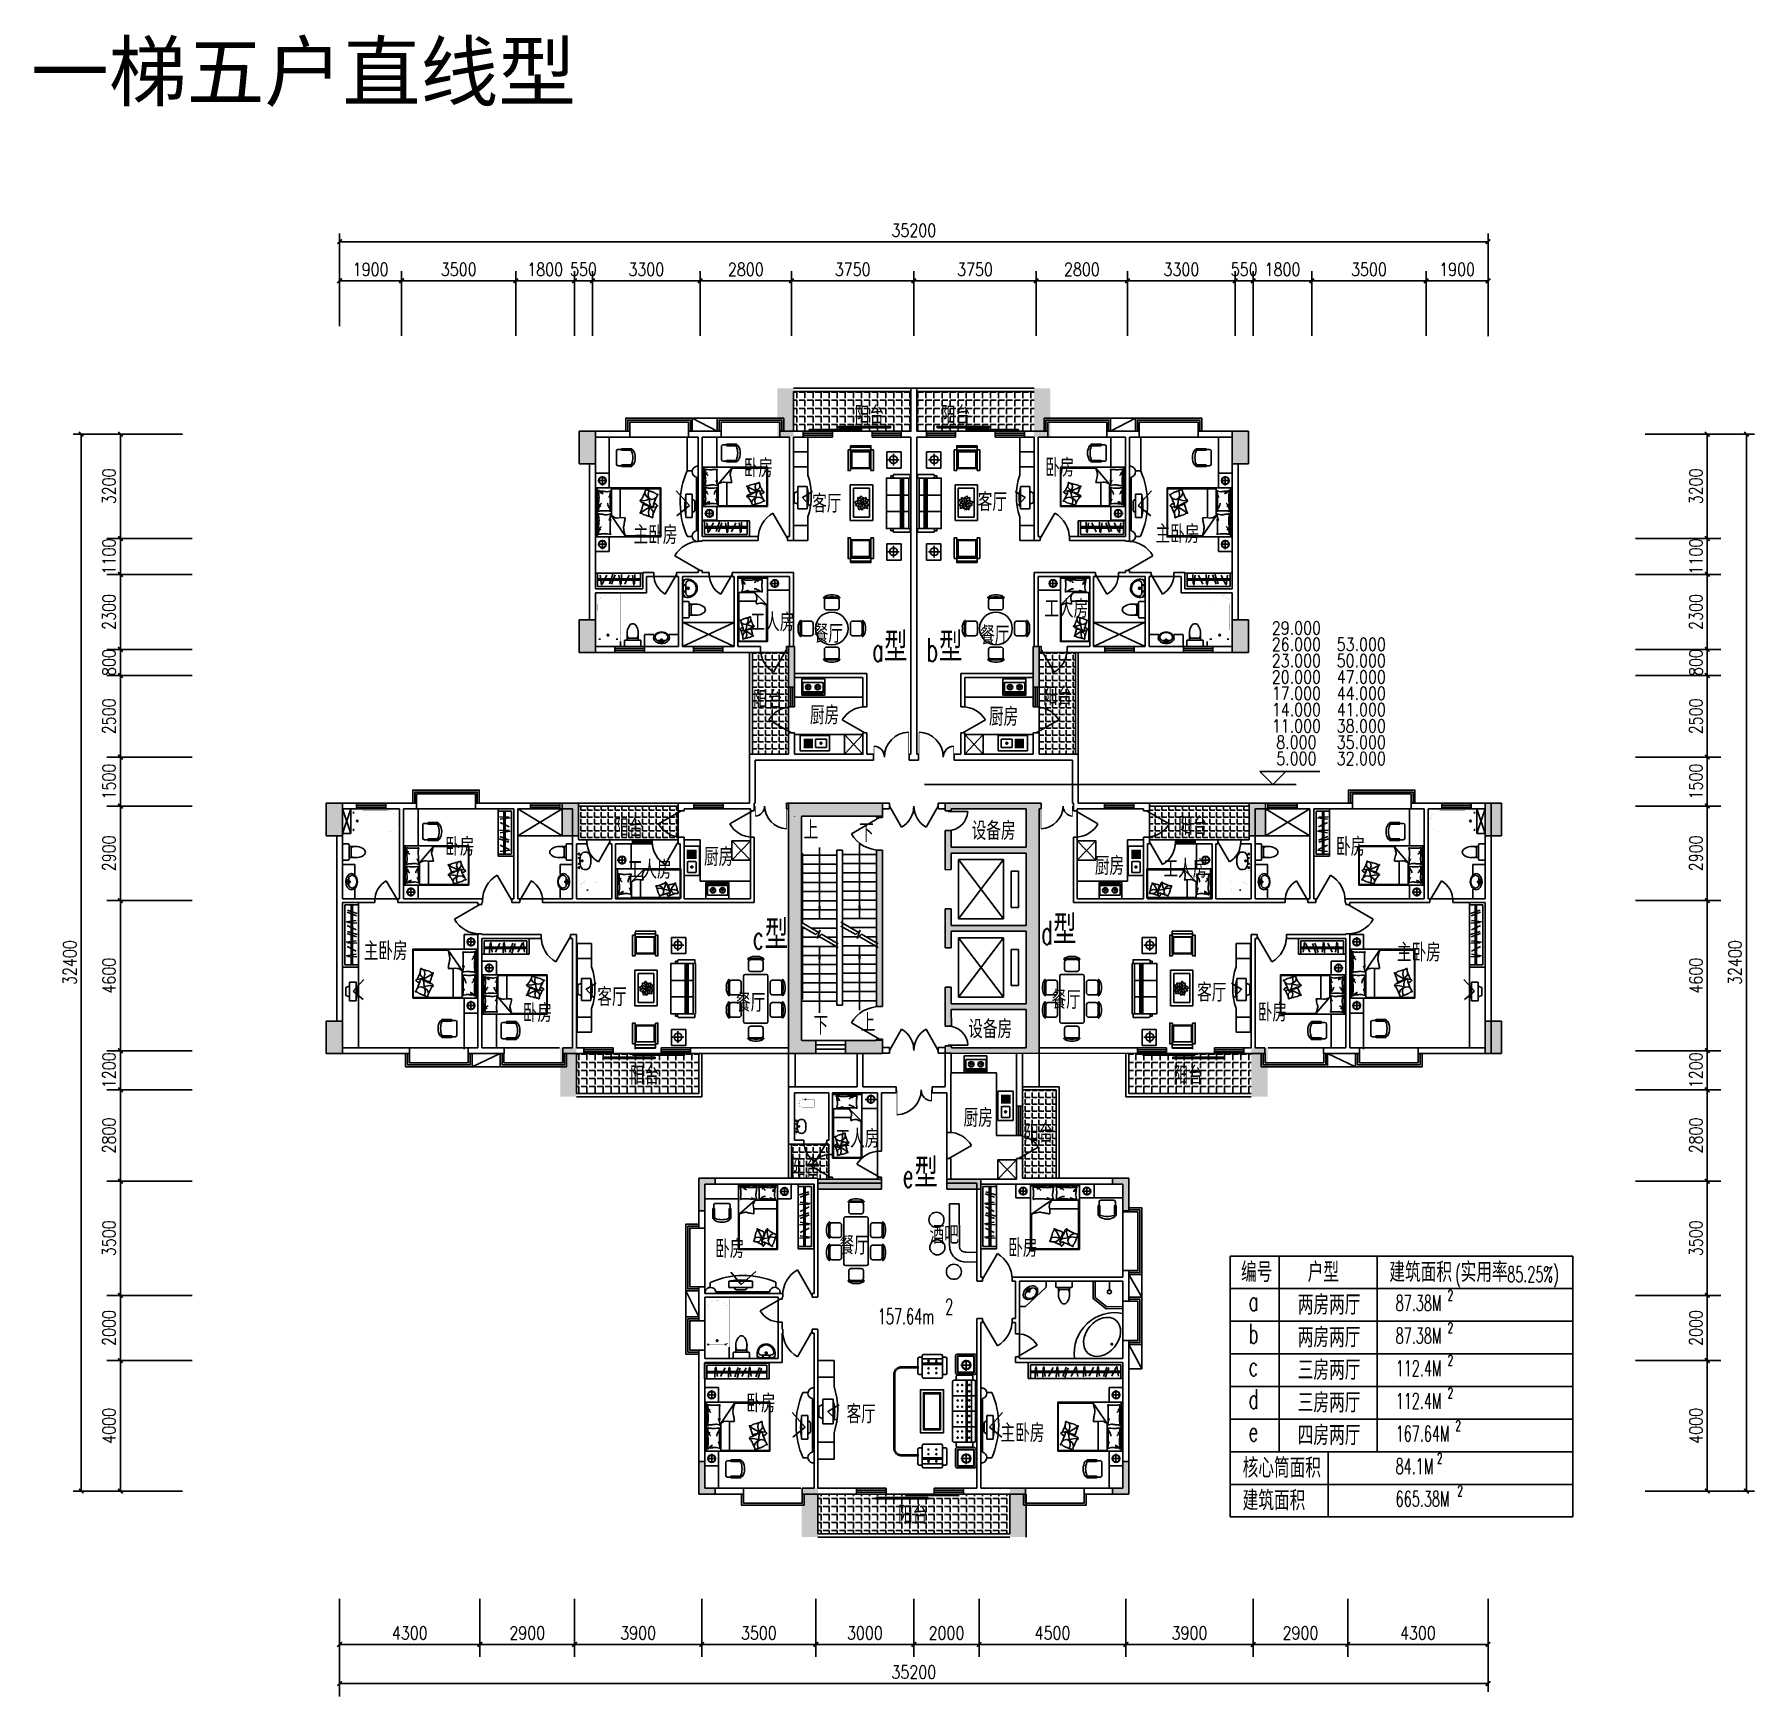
# Model space of a CAD drawing. Header units: millimetres. Extents: x 1386 to 54110, y 629 to 51584.
import ezdxf
from ezdxf.enums import TextEntityAlignment as Align

# ---------------------------------------------------------------- set-up
doc = ezdxf.new("R2010")
doc.units = ezdxf.units.MM
doc.linetypes.add('HIDDEN', pattern=[0.375, 0.25, -0.125])
for name, color, linetype in [('COLUMN', 7, 'Continuous'), ('F', 12, 'Continuous'), ('FUR', 6, 'Continuous'), ('LVTRY', 6, 'Continuous'), ('PUB_DIM', 3, 'Continuous'), ('PUB_HATCH', 3, 'Continuous'), ('PUB_TEXT', 7, 'Continuous'), ('STAIR', 2, 'Continuous'), ('TOILET', 7, 'Continuous'), ('TOTHER', 7, 'Continuous'), ('WALL', 4, 'Continuous'), ('WINDOW', 5, 'Continuous'), ('WINDOW_TEXT', 7, 'Continuous')]:
    doc.layers.add(name, color=color, linetype=linetype)
doc.styles.add('_HZTXT', font='txt.shx', dxfattribs={"width": 0.8, "bigfont": 'HZTXT.shx'})
doc.styles.add('_ROMANS', font='ROMANS', dxfattribs={"width": 0.8})
doc.styles.add('ATT', font='TXT')
doc.styles.add('CHINA', font='romant', dxfattribs={"width": 0.8, "height": 150, "bigfont": 'fs64f'})
doc.styles.add('DIM_FONT', font='SIMPLEX.shx', dxfattribs={"width": 0.8})
doc.styles.add('HZ', font='TXT.SHX', dxfattribs={"width": 0.8, "bigfont": 'hztxt'})
doc.styles.add('ROMANT', font='romant')
doc.styles.add('SIMPLEX', font='SIMPLEX.SHX')
doc.styles.add('ST', font='SimSun.ttf', dxfattribs={"width": 0.8})
doc.styles.get("Standard").update_dxf_attribs({"font": 'arial.ttf'})
doc.dimstyles.new('AXIS', dxfattribs={"dimtxt": 300, "dimasz": 1, "dimexe": 250, "dimexo": 300, "dimgap": 150, "dimtad": 1, "dimdec": 0, "dimdsep": 46, "dimtxsty": 'DIM_FONT', "dimblk": '_DIMX', "dimblk1": 'ARCHTICK', "dimblk2": 'ARCHTICK', "dimcen": 0.1, "dimse1": 1, "dimse2": 1, "dimclrt": 7, "dimadec": 0, "dimazin": 0, "dimtfac": 1, "dimtdec": 0, "dimtix": 1, "dimtmove": 2, "dimatfit": 3, "dimldrblk": '_DIMX', "dimfxl": 1, "dimtolj": 1, "dimtzin": 0, "dimarcsym": 0})
pattern_1 = [(180, (-576916.62, -21756.25), (-4e-12, -247.5), [180, -67.5]), (270, (-576916.62, -21756.25), (247.5, -4e-12), [180, -67.5])]
pattern_2 = [(360, (633599, -21756.25), (-1e-11, -247.5), [180, -67.5]), (270, (633599, -21756.25), (-247.5, 1e-11), [180, -67.5])]
pattern_3 = [(360, (-45569.7, 53154.69), (6e-12, 209.55), [152.4, -57.15]), (90, (-45569.7, 53154.69), (-209.55, 6e-12), [152.4, -57.15])]

msp = doc.modelspace()

# ---------------------------------------------------------------- texts
at = {"style": 'ST'}
msp.add_text('一梯五户直线型', height=1750, dxfattribs=at).set_placement((1280.8, 49566.7))
at = {"layer": 'PUB_DIM', "style": 'DIM_FONT', "width": 0.8}
for s, p in [('29.000', (40065.8, 33385.2)), ('26.000', (40065.8, 32885.2)), ('53.000', (42055.4, 32885.2)), ('23.000', (40065.8, 32385.2)), ('50.000', (42055.4, 32385.2)), ('20.000', (40065.8, 31885.2)), ('47.000', (42055.4, 31885.2)), ('17.000', (40065.8, 31385.2)), ('44.000', (42055.4, 31385.2)), ('14.000', (40065.8, 30885.2)), ('11.000', (40065.8, 30385.2)), ('41.000', (42055.4, 30885.2)), ('38.000', (42055.4, 30385.2)), ('8.000', (40065.8, 29885.2)), ('35.000', (42055.4, 29885.2)), ('5.000', (40065.8, 29385.2)), ('32.000', (42055.4, 29385.2))]:
    msp.add_text(s, height=400, dxfattribs=at).set_placement(p, align=Align.MIDDLE)
at = {"layer": 'PUB_TEXT', "style": 'HZ', "width": 0.8}
for s, p in [('阳台', (26533.3, 39628.3)), ('阳台', (29172.5, 39628.3)), ('卧房', (23126.7, 38007.6)), ('卧房', (32364.8, 38023.6)), ('客厅', (25224.5, 36922)), ('客厅', (30300.4, 36967.7)), ('主卧房', (19748.6, 35957)), ('主卧房', (35750.5, 35985.5)), ('工人房', (32342.1, 33694.3)), ('工人房', (23333.7, 33281.3)), ('餐厅', (25272.8, 32930.6)), ('餐厅', (30375.3, 32879.6)), ('阳台', (32296.5, 31015.4)), ('阳台', (23409.3, 30907.7)), ('厨房', (25155.7, 30430.5)), ('厨房', (30643.2, 30384.8)), ('阳台', (19154.3, 26978.1)), ('上', (24963.9, 26911.6)), ('设备房', (30114.6, 26890.1)), ('阳台', (36443.9, 27031.9)), ('卧房', (13976.7, 26401.6)), ('下', (26666.5, 26825.5)), ('卧房', (41281, 26401.6)), ('厨房', (21909, 26088.6)), ('厨房', (33889.9, 25814.3)), ('工人房', (19570.5, 25696.9)), ('工人房', (35992.1, 25725.3)), ('主卧房', (11479.5, 23201.7)), ('主卧房', (43149.1, 23159.1)), ('客厅', (18639.5, 21793.7)), ('餐厅', (22890.2, 21618.8)), ('餐厅', (32562.4, 21707.7)), ('客厅', (37022.5, 21930.8)), ('卧房', (16356.7, 21305.6)), ('上', (26709.6, 21009.3)), ('卧房', (38881, 21321.6)), ('下', (25265.7, 20923.2)), ('设备房', (30008.4, 20810.1)), ('阳台', (19639, 19387.9)), ('阳台', (36299, 19387.9)), ('厨房', (29865.8, 18090.2)), ('工人房', (25939.9, 17451.3)), ('阳台', (31720.5, 17606.7)), ('阳台', (24580.5, 16558.9)), ('餐厅', (26065.9, 14177.3)), ('酒吧', (28825.7, 14502.6)), ('卧房', (22250.4, 14071.3)), ('卧房', (31234, 14103.5)), ('卧房', (23206.7, 9335.1)), ('客厅', (26279.6, 9006.2)), ('主卧房', (31000.5, 8427.2)), ('阳台', (27858.6, 5919.2))]:
    msp.add_text(s, height=560, rotation=360, dxfattribs=at).set_placement(p)
at = {"layer": 'PUB_TEXT'}
for s, height, style, width, p in [('型', 900, '_HZTXT', 0.8, (27426.3, 32355.4)), ('型', 900, '_HZTXT', 0.8, (29109.6, 32355.4)), ('a', 720, '_ROMANS', 0.6, (27065.1, 32355.4)), ('b', 720, '_ROMANS', 0.6, (28727.8, 32355.4)), ('型', 900, '_HZTXT', 0.8, (23767.8, 23541.1)), ('d', 720, '_ROMANS', 0.6, (32244.6, 23687.6)), ('型', 900, '_HZTXT', 0.8, (32605.8, 23687.6)), ('c', 720, '_ROMANS', 0.6, (23406.5, 23541.1)), ('型', 900, '_HZTXT', 0.8, (28357.1, 16232.4)), ('e', 720, '_ROMANS', 0.6, (27995.9, 16232.4)), ('编号', 600, '_HZTXT', 0.8, (38370, 13337.8)), ('户型', 600, '_HZTXT', 0.8, (40410.9, 13337.8)), ('建筑面积', 600, '_HZTXT', 0.8, (42915.5, 13337.8)), ('(', 480, '_ROMANS', 0.6, (44930.3, 13337.8)), ('实用率 ', 600, '_HZTXT', 0.8, (45101.1, 13337.8)), ('85.25%)', 480, '_ROMANS', 0.6, (46527.5, 13337.8)), (' 2', 480, '_ROMANS', 0.6, (29103.2, 12346)), ('a', 600, '_ROMANS', 0.6, (38608, 12451.3)), ('a', 600, '_ROMANS', 0.6, (38608, 12451.3)), ('两房两厅', 600, '_HZTXT', 0.8, (40108.6, 12337.8)), ('87.38M', 480, '_ROMANS', 0.6, (43108, 12451.3)), ('2', 320, '_ROMANS', 0.6, (44704.1, 12775.8)), ('157.64m', 480, '_ROMANS', 0.6, (27238.1, 12046)), ('b', 600, '_ROMANS', 0.6, (38608, 11451.3)), ('两房两厅', 600, '_HZTXT', 0.8, (40108.6, 11337.8)), ('87.38M', 480, '_ROMANS', 0.6, (43108, 11451.3)), ('2', 320, '_ROMANS', 0.6, (44704.1, 11775.8)), ('2', 320, '_ROMANS', 0.6, (44704.1, 10775.8)), ('c', 600, '_ROMANS', 0.6, (38608, 10451.3)), ('三房两厅', 600, '_HZTXT', 0.8, (40108.6, 10337.8)), ('112.4M', 480, '_ROMANS', 0.6, (43108, 10451.3)), ('d', 600, '_ROMANS', 0.6, (38608, 9451.3)), ('2', 320, '_ROMANS', 0.6, (44704.1, 9775.8)), ('三房两厅', 600, '_HZTXT', 0.8, (40108.6, 9337.8)), ('112.4M', 480, '_ROMANS', 0.6, (43108, 9451.3)), ('四房两厅', 600, '_HZTXT', 0.8, (40108.6, 8337.8)), ('2', 320, '_ROMANS', 0.6, (44941.1, 8775.8)), ('e', 600, '_ROMANS', 0.6, (38608, 8451.3)), ('167.64M', 480, '_ROMANS', 0.6, (43108, 8451.3)), ('核心筒面积', 600, '_HZTXT', 0.8, (38419, 7337.8)), ('84.1M', 480, '_ROMANS', 0.6, (43108, 7451.3)), ('2', 320, '_ROMANS', 0.6, (44376.5, 7775.8)), ('建筑面积', 600, '_HZTXT', 0.8, (38419, 6337.8)), ('665.38M', 480, '_ROMANS', 0.6, (43108, 6451.3)), ('2', 320, '_ROMANS', 0.6, (45001.8, 6775.8))]:
    msp.add_text(s, height=height, dxfattribs=dict(at, style=style, width=width)).set_placement(p)

# ---------------------------------------------------------------- blocks, each defined once
blk = doc.blocks.new('_DIMX')
at = {"const_width": 50}
blk.add_lwpolyline([(-70, -70), (70, 70)], dxfattribs=at)
blk = doc.blocks.new('*D132')
at = {"layer": 'DEFPOINTS', "color": 0, "transparency": 16777216}
for p in [(50460, 10929), (50460, 6929), (52660, 6929)]:
    blk.add_point(p, dxfattribs=at)
at = {"layer": 'PUB_DIM', "color": 0, "lineweight": -2, "transparency": 16777216}
for p, q in [((50760, 10929), (52910, 10929)), ((52660, 10928), (52660, 6930)), ((50760, 6929), (52910, 6929))]:
    blk.add_line(p, q, dxfattribs=at)
for p, rotation in [((52660, 10929), 90), ((52660, 6929), 270)]:
    blk.add_blockref('_DIMX', p, dxfattribs=dict(at, rotation=rotation))
at = {"layer": 'PUB_DIM', "color": 7, "transparency": 16777216, "insert": (52310, 8929), "char_height": 400, "attachment_point": 5, "rotation": 90, "style": 'DIM_FONT'}
blk.add_mtext('\\A1;4000', dxfattribs=at)
blk = doc.blocks.new('*D133')
at = {"layer": 'DEFPOINTS', "color": 0, "transparency": 16777216}
for p in [(50460, 39329), (50460, 6929), (53860, 6929)]:
    blk.add_point(p, dxfattribs=at)
at = {"layer": 'PUB_DIM', "color": 0, "lineweight": -2, "transparency": 16777216}
for p, q in [((50760, 39329), (54110, 39329)), ((53860, 39328), (53860, 6930)), ((50760, 6929), (54110, 6929))]:
    blk.add_line(p, q, dxfattribs=at)
for p, rotation in [((53860, 39329), 90), ((53860, 6929), 270)]:
    blk.add_blockref('_DIMX', p, dxfattribs=dict(at, rotation=rotation))
at = {"layer": 'PUB_DIM', "color": 7, "transparency": 16777216, "insert": (53510, 23129), "char_height": 400, "attachment_point": 5, "rotation": 90, "style": 'DIM_FONT'}
blk.add_mtext('\\A1;32400', dxfattribs=at)
blk = doc.blocks.new('11PTVN02')
at = {"color": 0, "linetype": 'ByBlock'}
for p, q in [((0, 17), (4, 19)), ((0, 12), (0, 17)), ((14, 24), (4, 24)), ((4, 24), (4, 0)), ((14, 0), (14, 24)), ((0, 12), (0, 7)), ((0, 7), (4, 5)), ((14, 0), (4, 0))]:
    blk.add_line(p, q, dxfattribs=at)
blk.add_arc((-21.5, 12), 37, 343.6295, 16.3705, dxfattribs=at)
at = {"color": 0, "linetype": 'ByBlock', "style": 'ATT'}
for tag, p, flags in [('ITEM', (1, -12), 3), ('ROOM_NUMBER', (1, -20), 1), ('WIDTH', (1, -29), 3), ('DEPTH', (1, -38), 3)]:
    blk.add_attdef(tag, p, '', height=6, dxfattribs=dict(at, flags=flags))
blk = doc.blocks.new('_C13DEL')
for p, q in [((1510, 0), (-1510, 0)), ((-1510, -494), (-1510, 0)), ((1510, -494), (1510, 0)), ((-993, -494), (-1510, -494)), ((993, -494), (1510, -494))]:
    blk.add_line(p, q)
for points in [[(-993, -494), (-993, 0), (1005, 0), (1005, -494), (719, -494)], [(-706, -494), (-993, -494)], [(158, -651), (-46, -305), (-359, -597)]]:
    blk.add_lwpolyline(points)
blk.add_arc((6, 1693), 2300, 251.9543, 288.0457)
at = {"xscale": -31.59, "yscale": 31.59, "zscale": 31.59, "rotation": 90}
blk.add_blockref('11PTVN02', (325, -25), dxfattribs=at)
at = {"style": 'ROMANT', "flags": 9}
for tag in ['XSIZE', 'YSIZE']:
    blk.add_attdef(tag, (0, 0), '', height=0.5, dxfattribs=at)
blk = doc.blocks.new('_C12CBT')
for p, q in [((-1464, 2537), (-1546, 2540)), ((-1464, 2495), (-1546, 2498)), ((-1464, 2453), (-1546, 2456)), ((-1464, 2411), (-1546, 2414)), ((-1464, 2369), (-1546, 2372)), ((-1457, 2580), (-1537, 2601)), ((-1441, 2622), (-1514, 2660)), ((-1416, 2659), (-1478, 2712)), ((-1383, 2689), (-1432, 2755)), ((-1344, 2712), (-1377, 2787)), ((-1301, 2725), (-1317, 2806)), ((-1257, 2728), (-1254, 2811)), ((-1215, 2728), (-1212, 2811)), ((-1173, 2728), (-1170, 2811)), ((-1131, 2728), (-1128, 2811)), ((-1089, 2728), (-1086, 2811)), ((-1047, 2728), (-1044, 2811)), ((-1005, 2728), (-1002, 2811)), ((-963, 2728), (-960, 2811)), ((-921, 2728), (-918, 2811)), ((-879, 2728), (-876, 2811)), ((-837, 2728), (-834, 2811)), ((-795, 2728), (-792, 2811)), ((-753, 2728), (-750, 2811)), ((-711, 2728), (-708, 2811)), ((-669, 2728), (-666, 2811)), ((-627, 2728), (-624, 2811)), ((-585, 2728), (-582, 2811)), ((-543, 2728), (-540, 2811)), ((-501, 2728), (-498, 2811)), ((-459, 2728), (-456, 2811)), ((-417, 2728), (-414, 2811)), ((-375, 2728), (-372, 2811)), ((-333, 2728), (-330, 2811)), ((-291, 2728), (-288, 2811)), ((-249, 2728), (-246, 2811)), ((-207, 2728), (-204, 2811)), ((-165, 2728), (-162, 2811)), ((-123, 2728), (-120, 2811)), ((-81, 2728), (-78, 2811)), ((-39, 2728), (-36, 2811)), ((3, 2728), (6, 2811)), ((45, 2728), (48, 2811)), ((87, 2728), (90, 2811)), ((129, 2728), (132, 2811)), ((171, 2728), (174, 2811)), ((213, 2728), (216, 2811)), ((255, 2728), (258, 2811)), ((297, 2728), (300, 2811)), ((339, 2728), (342, 2811)), ((381, 2728), (384, 2811)), ((423, 2728), (426, 2811)), ((465, 2728), (468, 2811)), ((507, 2728), (510, 2811)), ((549, 2728), (552, 2811)), ((591, 2728), (594, 2811)), ((633, 2728), (636, 2811)), ((675, 2728), (678, 2811)), ((717, 2728), (720, 2811)), ((759, 2728), (762, 2811)), ((801, 2728), (804, 2811)), ((843, 2728), (846, 2811)), ((885, 2728), (888, 2811)), ((927, 2728), (930, 2811)), ((969, 2728), (972, 2811)), ((1011, 2728), (1014, 2811)), ((1053, 2728), (1056, 2811)), ((1095, 2728), (1098, 2811)), ((1137, 2728), (1140, 2811)), ((1179, 2728), (1182, 2811)), ((1221, 2728), (1224, 2811)), ((1259, 2728), (1262, 2811)), ((1292, 2725), (1308, 2808)), ((1335, 2712), (1369, 2789)), ((1373, 2690), (1423, 2757)), ((1406, 2660), (1470, 2714)), ((1432, 2623), (1505, 2662)), ((1448, 2582), (1528, 2603)), ((1455, 2539), (1537, 2542)), ((1455, 2497), (1537, 2500)), ((1455, 2455), (1537, 2458)), ((1455, 2413), (1537, 2416)), ((1455, 2371), (1537, 2374)), ((-1930, 1168), (-1930, 1772)), ((-1184, 1815), (-1887, 1815)), ((-1839, 1919), (-1839, 1858)), ((-1291, 1963), (-1795, 1963)), ((-1788, 1125), (-1788, 1815)), ((-1636, 1815), (-1636, 1125)), ((-1586, 1815), (-1586, 1125)), ((-1464, 2327), (-1546, 2330)), ((-1464, 2285), (-1546, 2288)), ((-1464, 2243), (-1546, 2246)), ((-1464, 2201), (-1546, 2204)), ((-1464, 2159), (-1546, 2162)), ((-1464, 2117), (-1546, 2120)), ((-1464, 2078), (-1546, 2081)), ((-1464, 2036), (-1546, 2039)), ((-1464, 1994), (-1546, 1997)), ((-1464, 1952), (-1546, 1955)), ((-1248, 1919), (-1248, 1858)), ((-1184, 1815), (-1205, 1815)), ((-1205, 1815), (-1184, 1815)), ((1184, 1815), (1887, 1815)), ((1184, 1815), (1205, 1815)), ((1205, 1815), (1184, 1815)), ((1248, 1919), (1248, 1858)), ((1291, 1963), (1795, 1963)), ((1455, 2329), (1537, 2332)), ((1455, 2287), (1537, 2290)), ((1455, 2245), (1537, 2248)), ((1455, 2203), (1537, 2206)), ((1455, 2161), (1537, 2164)), ((1455, 2119), (1537, 2122)), ((1455, 2077), (1537, 2080)), ((1455, 2035), (1537, 2038)), ((1455, 1993), (1537, 1996)), ((1455, 1951), (1537, 1954)), ((1586, 1815), (1586, 1125)), ((1636, 1815), (1636, 1125)), ((1788, 1125), (1788, 1815)), ((1839, 1919), (1839, 1858)), ((1930, 1168), (1930, 1772)), ((-1120, 1750), (-1120, 1190)), ((1120, 1750), (1120, 1190)), ((-1934, 619), (-1934, 47)), ((-1291, 1125), (-1887, 1125)), ((-1871, 682), (-1299, 682)), ((-1871, 619), (-1299, 619)), ((-1871, 619), (-1871, 47)), ((-1858, 606), (-1312, 606)), ((-1858, 606), (-1858, 60)), ((-1839, 1021), (-1839, 1082)), ((-1291, 978), (-1795, 978)), ((-1312, 606), (-1312, 60)), ((-1299, 619), (-1299, 47)), ((-1205, 1125), (-1272, 1125)), ((-1248, 1021), (-1248, 1082)), ((-1236, 619), (-1236, 47)), ((-1222, 625), (-1222, 132)), ((-1184, 1125), (-1205, 1125)), ((-1180, 667), (-1097, 667)), ((-1055, 729), (-1055, 709)), ((-1055, 709), (-1055, 643)), ((-1055, 625), (-1055, 42)), ((-563, 792), (-991, 792)), ((-527, 757), (-527, 0)), ((-35, 792), (-492, 792)), ((-430, 792), (-450, 792)), ((0, 757), (0, 0)), ((492, 792), (35, 792)), ((527, 757), (527, 0)), ((591, 792), (563, 792)), ((991, 792), (591, 792)), ((1055, 709), (1055, 729)), ((1055, 729), (1055, 709)), ((1055, 709), (1055, 613)), ((1055, 709), (1055, 643)), ((1055, 709), (1055, 643)), ((1055, 625), (1055, 42)), ((1180, 667), (1097, 667)), ((1184, 1125), (1205, 1125)), ((1205, 1125), (1272, 1125)), ((1222, 625), (1222, 132)), ((1248, 1021), (1248, 1082)), ((1249, 619), (1249, 47)), ((1291, 1125), (1887, 1125)), ((1291, 978), (1795, 978)), ((1312, 682), (1884, 682)), ((1312, 619), (1884, 619)), ((1312, 619), (1312, 47)), ((1325, 606), (1871, 606)), ((1325, 606), (1325, 60)), ((1839, 1021), (1839, 1082)), ((1871, 606), (1871, 60)), ((1884, 619), (1884, 47)), ((1947, 619), (1947, 47)), ((-1871, 47), (-1299, 47)), ((-1858, 60), (-1312, 60)), ((-1803, 326), (-1435, 326)), ((-1611, 145), (-1611, 498)), ((-1180, 90), (-1097, 90)), ((1055, 323), (-1055, 323)), ((1055, 288), (-1055, 288)), ((-1055, 139), (1055, 139)), ((-1013, 0), (1013, 0)), ((1180, 90), (1097, 90)), ((1312, 47), (1884, 47)), ((1325, 60), (1871, 60)), ((1380, 326), (1748, 326)), ((1572, 145), (1572, 498)), ((-1871, -16), (-1299, -16)), ((1312, -16), (1884, -16))]:
    blk.add_line(p, q)
for points in [[(-736, 1091), (728, 1091), (728, 1880), (-736, 1880)], [(-634, 1194), (626, 1194), (626, 1778), (-634, 1778)], [(-603, 1224), (595, 1224), (595, 1747), (-603, 1747)]]:
    blk.add_lwpolyline(points, close=True)
for points in [[(-1719, 1624, 0.135685), (-1724, 1622, 0.106928), (-1728, 1618, 0.081719), (-1731, 1612, 0.06989), (-1732, 1604, 0.06989), (-1731, 1596, 0.081719), (-1728, 1590, 0.106928), (-1724, 1586, 0.135685), (-1719, 1585, 0.135685), (-1714, 1586, 0.106928), (-1709, 1590, 0.081719), (-1706, 1596, 0.06989), (-1705, 1604, 0.06989), (-1706, 1612, 0.081719), (-1709, 1618, 0.106928), (-1714, 1622, 0.135685)], [(-1719, 1358, 0.135685), (-1724, 1357, 0.106928), (-1728, 1352, 0.081719), (-1731, 1346, 0.06989), (-1732, 1338, 0.06989), (-1731, 1331, 0.081719), (-1728, 1325, 0.106928), (-1724, 1320, 0.135685), (-1719, 1319, 0.135685), (-1714, 1320, 0.106928), (-1709, 1325, 0.081719), (-1706, 1331, 0.06989), (-1705, 1338, 0.06989), (-1706, 1346, 0.081719), (-1709, 1352, 0.106928), (-1714, 1357, 0.135685)], [(-1669, 1624, 0.135685), (-1674, 1622, 0.106928), (-1679, 1618, 0.081719), (-1682, 1612, 0.06989), (-1683, 1604, 0.06989), (-1682, 1596, 0.081719), (-1679, 1590, 0.106928), (-1674, 1586, 0.135685), (-1669, 1585, 0.135685), (-1664, 1586, 0.106928), (-1660, 1590, 0.081719), (-1657, 1596, 0.06989), (-1656, 1604, 0.06989), (-1657, 1612, 0.081719), (-1660, 1618, 0.106928), (-1664, 1622, 0.135685)], [(-1669, 1358, 0.135685), (-1674, 1357, 0.106928), (-1679, 1352, 0.081719), (-1682, 1346, 0.06989), (-1683, 1338, 0.06989), (-1682, 1331, 0.081719), (-1679, 1325, 0.106928), (-1674, 1320, 0.135685), (-1669, 1319, 0.135685), (-1664, 1320, 0.106928), (-1660, 1325, 0.081719), (-1657, 1331, 0.06989), (-1656, 1338, 0.06989), (-1657, 1346, 0.081719), (-1660, 1352, 0.106928), (-1664, 1357, 0.135685)], [(1669, 1624, -0.135685), (1674, 1622, -0.106928), (1679, 1618, -0.081719), (1682, 1612, -0.06989), (1683, 1604, -0.06989), (1682, 1596, -0.081719), (1679, 1590, -0.106928), (1674, 1586, -0.135685), (1669, 1585, -0.135685), (1664, 1586, -0.106928), (1660, 1590, -0.081719), (1657, 1596, -0.06989), (1656, 1604, -0.06989), (1657, 1612, -0.081719), (1660, 1618, -0.106928), (1664, 1622, -0.135685)], [(1669, 1358, -0.135685), (1674, 1357, -0.106928), (1679, 1352, -0.081719), (1682, 1346, -0.06989), (1683, 1338, -0.06989), (1682, 1331, -0.081719), (1679, 1325, -0.106928), (1674, 1320, -0.135685), (1669, 1319, -0.135685), (1664, 1320, -0.106928), (1660, 1325, -0.081719), (1657, 1331, -0.06989), (1656, 1338, -0.06989), (1657, 1346, -0.081719), (1660, 1352, -0.106928), (1664, 1357, -0.135685)], [(1719, 1624, -0.135685), (1724, 1622, -0.106928), (1728, 1618, -0.081719), (1731, 1612, -0.06989), (1732, 1604, -0.06989), (1731, 1596, -0.081719), (1728, 1590, -0.106928), (1724, 1586, -0.135685), (1719, 1585, -0.135685), (1714, 1586, -0.106928), (1709, 1590, -0.081719), (1706, 1596, -0.06989), (1705, 1604, -0.06989), (1706, 1612, -0.081719), (1709, 1618, -0.106928), (1714, 1622, -0.135685)], [(1719, 1358, -0.135685), (1724, 1357, -0.106928), (1728, 1352, -0.081719), (1731, 1346, -0.06989), (1732, 1338, -0.06989), (1731, 1331, -0.081719), (1728, 1325, -0.106928), (1724, 1320, -0.135685), (1719, 1319, -0.135685), (1714, 1320, -0.106928), (1709, 1325, -0.081719), (1706, 1331, -0.06989), (1705, 1338, -0.06989), (1706, 1346, -0.081719), (1709, 1352, -0.106928), (1714, 1357, -0.135685)], [(-883, 255, -0.135685), (-885, 250, -0.106928), (-889, 246, -0.081719), (-895, 243, -0.06989), (-902, 242, -0.06989), (-910, 243, -0.081719), (-916, 246, -0.106928), (-920, 250, -0.135685), (-922, 255, -0.135685), (-920, 260, -0.106928), (-916, 265, -0.081719), (-910, 267, -0.06989), (-902, 268, -0.06989), (-895, 267, -0.081719), (-889, 265, -0.106928), (-885, 260, -0.135685)], [(-883, 207, -0.135685), (-885, 202, -0.106928), (-889, 197, -0.081719), (-895, 194, -0.06989), (-902, 193, -0.06989), (-910, 194, -0.081719), (-916, 197, -0.106928), (-920, 202, -0.135685), (-922, 207, -0.135685), (-920, 211, -0.106928), (-916, 216, -0.081719), (-910, 219, -0.06989), (-902, 220, -0.06989), (-895, 219, -0.081719), (-889, 216, -0.106928), (-885, 211, -0.135685)], [(-668, 255, -0.135685), (-669, 250, -0.106928), (-674, 246, -0.081719), (-679, 243, -0.06989), (-687, 242, -0.06989), (-695, 243, -0.081719), (-701, 246, -0.106928), (-705, 250, -0.135685), (-706, 255, -0.135685), (-705, 260, -0.106928), (-701, 265, -0.081719), (-695, 267, -0.06989), (-687, 268, -0.06989), (-679, 267, -0.081719), (-674, 265, -0.106928), (-669, 260, -0.135685)], [(-668, 207, -0.135685), (-669, 202, -0.106928), (-674, 197, -0.081719), (-679, 194, -0.06989), (-687, 193, -0.06989), (-695, 194, -0.081719), (-701, 197, -0.106928), (-705, 202, -0.135685), (-706, 207, -0.135685), (-705, 211, -0.106928), (-701, 216, -0.081719), (-695, 219, -0.06989), (-687, 220, -0.06989), (-679, 219, -0.081719), (-674, 216, -0.106928), (-669, 211, -0.135685)], [(-356, 255, -0.135685), (-357, 250, -0.106928), (-362, 246, -0.081719), (-367, 243, -0.06989), (-375, 242, -0.06989), (-383, 243, -0.081719), (-389, 246, -0.106928), (-393, 250, -0.135685), (-394, 255, -0.135685), (-393, 260, -0.106928), (-389, 265, -0.081719), (-383, 267, -0.06989), (-375, 268, -0.06989), (-367, 267, -0.081719), (-362, 265, -0.106928), (-357, 260, -0.135685)], [(-356, 207, -0.135685), (-357, 202, -0.106928), (-362, 197, -0.081719), (-367, 194, -0.06989), (-375, 193, -0.06989), (-383, 194, -0.081719), (-389, 197, -0.106928), (-393, 202, -0.135685), (-394, 207, -0.135685), (-393, 211, -0.106928), (-389, 216, -0.081719), (-383, 219, -0.06989), (-375, 220, -0.06989), (-367, 219, -0.081719), (-362, 216, -0.106928), (-357, 211, -0.135685)], [(-141, 255, -0.135685), (-142, 250, -0.106928), (-146, 246, -0.081719), (-152, 243, -0.06989), (-160, 242, -0.06989), (-167, 243, -0.081719), (-173, 246, -0.106928), (-177, 250, -0.135685), (-179, 255, -0.135685), (-177, 260, -0.106928), (-173, 265, -0.081719), (-167, 267, -0.06989), (-160, 268, -0.06989), (-152, 267, -0.081719), (-146, 265, -0.106928), (-142, 260, -0.135685)], [(-141, 207, -0.135685), (-142, 202, -0.106928), (-146, 197, -0.081719), (-152, 194, -0.06989), (-160, 193, -0.06989), (-167, 194, -0.081719), (-173, 197, -0.106928), (-177, 202, -0.135685), (-179, 207, -0.135685), (-177, 211, -0.106928), (-173, 216, -0.081719), (-167, 219, -0.06989), (-160, 220, -0.06989), (-152, 219, -0.081719), (-146, 216, -0.106928), (-142, 211, -0.135685)], [(171, 255, -0.135685), (170, 250, -0.106928), (166, 246, -0.081719), (160, 243, -0.06989), (152, 242, -0.06989), (145, 243, -0.081719), (139, 246, -0.106928), (135, 250, -0.135685), (133, 255, -0.135685), (135, 260, -0.106928), (139, 265, -0.081719), (145, 267, -0.06989), (152, 268, -0.06989), (160, 267, -0.081719), (166, 265, -0.106928), (170, 260, -0.135685)], [(171, 207, -0.135685), (170, 202, -0.106928), (166, 197, -0.081719), (160, 194, -0.06989), (152, 193, -0.06989), (145, 194, -0.081719), (139, 197, -0.106928), (135, 202, -0.135685), (133, 207, -0.135685), (135, 211, -0.106928), (139, 216, -0.081719), (145, 219, -0.06989), (152, 220, -0.06989), (160, 219, -0.081719), (166, 216, -0.106928), (170, 211, -0.135685)], [(387, 255, -0.135685), (386, 250, -0.106928), (381, 246, -0.081719), (375, 243, -0.06989), (368, 242, -0.06989), (360, 243, -0.081719), (354, 246, -0.106928), (350, 250, -0.135685), (349, 255, -0.135685), (350, 260, -0.106928), (354, 265, -0.081719), (360, 267, -0.06989), (368, 268, -0.06989), (375, 267, -0.081719), (381, 265, -0.106928), (386, 260, -0.135685)], [(387, 207, -0.135685), (386, 202, -0.106928), (381, 197, -0.081719), (375, 194, -0.06989), (368, 193, -0.06989), (360, 194, -0.081719), (354, 197, -0.106928), (350, 202, -0.135685), (349, 207, -0.135685), (350, 211, -0.106928), (354, 216, -0.081719), (360, 219, -0.06989), (368, 220, -0.06989), (375, 219, -0.081719), (381, 216, -0.106928), (386, 211, -0.135685)], [(699, 255, -0.135685), (697, 250, -0.106928), (693, 246, -0.081719), (687, 243, -0.06989), (680, 242, -0.06989), (672, 243, -0.081719), (666, 246, -0.106928), (662, 250, -0.135685), (661, 255, -0.135685), (662, 260, -0.106928), (666, 265, -0.081719), (672, 267, -0.06989), (680, 268, -0.06989), (687, 267, -0.081719), (693, 265, -0.106928), (697, 260, -0.135685)], [(699, 207, -0.135685), (697, 202, -0.106928), (693, 197, -0.081719), (687, 194, -0.06989), (680, 193, -0.06989), (672, 194, -0.081719), (666, 197, -0.106928), (662, 202, -0.135685), (661, 207, -0.135685), (662, 211, -0.106928), (666, 216, -0.081719), (672, 219, -0.06989), (680, 220, -0.06989), (687, 219, -0.081719), (693, 216, -0.106928), (697, 211, -0.135685)], [(914, 255, -0.135685), (913, 250, -0.106928), (909, 246, -0.081719), (903, 243, -0.06989), (895, 242, -0.06989), (888, 243, -0.081719), (882, 246, -0.106928), (877, 250, -0.135685), (876, 255, -0.135685), (877, 260, -0.106928), (882, 265, -0.081719), (888, 267, -0.06989), (895, 268, -0.06989), (903, 267, -0.081719), (909, 265, -0.106928), (913, 260, -0.135685)], [(914, 207, -0.135685), (913, 202, -0.106928), (909, 197, -0.081719), (903, 194, -0.06989), (895, 193, -0.06989), (888, 194, -0.081719), (882, 197, -0.106928), (877, 202, -0.135685), (876, 207, -0.135685), (877, 211, -0.106928), (882, 216, -0.081719), (888, 219, -0.06989), (895, 220, -0.06989), (903, 219, -0.081719), (909, 216, -0.106928), (913, 211, -0.135685)]]:
    blk.add_lwpolyline(points, format="xyb", close=True)
for centre, radius in [((-1461, 1602), 19.5), ((-1461, 1338), 19.5), ((-1302, 1602), 19.5), ((-1302, 1338), 19.5), ((1302, 1602), 19.5), ((1302, 1338), 19.5), ((1461, 1602), 19.5), ((1461, 1338), 19.5), ((-902, 613), 19.1), ((-689, 613), 19.1), ((-375, 613), 19.1), ((-161, 613), 19.1), ((152, 613), 19.1), ((366, 613), 19.1), ((680, 613), 19.1), ((893, 613), 19.1), ((-1611, 318), 153), ((-1611, 318), 137), ((-902, 459), 19.1), ((-689, 459), 19.1), ((-375, 459), 19.1), ((-161, 459), 19.1), ((152, 459), 19.1), ((366, 459), 19.1), ((680, 459), 19.1), ((893, 459), 19.1), ((1572, 318), 153), ((1572, 318), 137)]:
    blk.add_circle(centre, radius)
for centre, radius, start, end in [((-1887, 1772), 43.2, 90, 180), ((-1795, 1919), 43.2, 90, 180), ((-1795, 1858), 43.2, 180, 270), ((-1291, 1919), 43.2, 360, 90), ((-1291, 1858), 43.2, 270, 360), ((-1184, 1750), 64.8, 360, 90), ((1184, 1750), 64.8, 90, 180), ((1291, 1919), 43.2, 90, 180), ((1291, 1858), 43.2, 180, 270), ((1795, 1919), 43.2, 0, 90), ((1795, 1858), 43.2, 270, 0), ((1887, 1772), 43.2, 0, 90), ((-1184, 1190), 64.8, 270, 360), ((1184, 1190), 64.8, 180, 270), ((-1871, 619), 63.5, 90, 180), ((-1887, 1168), 43.2, 180, 270), ((-1795, 1082), 43.2, 90, 180), ((-1795, 1021), 43.2, 180, 270), ((-1299, 619), 63.5, 0, 90), ((-1291, 1082), 43.2, 0, 90), ((-1291, 1021), 43.2, 270, 360), ((-1180, 625), 42.2, 90, 180), ((-1097, 625), 42.2, 0, 90), ((-991, 729), 63.3, 90, 180), ((-563, 757), 35.2, 0, 90), ((-492, 757), 35.2, 90, 180), ((-35, 757), 35.2, 0, 90), ((35, 757), 35.2, 90, 180), ((492, 757), 35.2, 0, 90), ((563, 757), 35.2, 90, 180), ((991, 729), 63.3, 0, 90), ((1097, 625), 42.2, 90, 180), ((1180, 625), 42.2, 0, 90), ((1291, 1082), 43.2, 90, 180), ((1291, 1021), 43.2, 180, 270), ((1312, 619), 63.5, 90, 180), ((1795, 1082), 43.2, 0, 90), ((1795, 1021), 43.2, 270, 0), ((1884, 619), 63.5, 0, 90), ((1887, 1168), 43.2, 270, 0), ((-1871, 47), 63.5, 180, 270), ((-1299, 47), 63.5, 270, 0), ((-1180, 132), 42.2, 180, 270), ((-1097, 132), 42.2, 270, 0), ((-1013, 42), 42.2, 180, 270), ((1013, 42), 42.2, 270, 0), ((1097, 132), 42.2, 180, 270), ((1180, 132), 42.2, 270, 0), ((1312, 47), 63.5, 180, 270), ((1884, 47), 63.5, 270, 0)]:
    blk.add_arc(centre, radius, start, end)
at = {"style": 'ROMANT', "flags": 9}
for tag in ['XSIZE', 'YSIZE']:
    blk.add_attdef(tag, (0, 0), '', height=0.5, dxfattribs=at)
blk = doc.blocks.new('*D134')
at = {"layer": 'DEFPOINTS', "color": 0, "transparency": 16777216}
for p in [(6222, 10929), (4022, 6929), (6222, 6929)]:
    blk.add_point(p, dxfattribs=at)
at = {"layer": 'PUB_DIM', "color": 0, "lineweight": -2, "transparency": 16777216}
for p, q in [((5922, 10929), (3772, 10929)), ((4022, 10928), (4022, 6930)), ((5922, 6929), (3772, 6929))]:
    blk.add_line(p, q, dxfattribs=at)
for p, rotation in [((4022, 10929), 90), ((4022, 6929), 270)]:
    blk.add_blockref('_DIMX', p, dxfattribs=dict(at, rotation=rotation))
at = {"layer": 'PUB_DIM', "color": 7, "transparency": 16777216, "insert": (3672, 8929), "char_height": 400, "attachment_point": 5, "rotation": 90, "style": 'DIM_FONT'}
blk.add_mtext('\\A1;4000', dxfattribs=at)
blk = doc.blocks.new('*D135')
at = {"layer": 'DEFPOINTS', "color": 0, "transparency": 16777216}
for p in [(6222, 39329), (2822, 6929), (6222, 6929)]:
    blk.add_point(p, dxfattribs=at)
at = {"layer": 'PUB_DIM', "color": 0, "lineweight": -2, "transparency": 16777216}
for p, q in [((5922, 39329), (2572, 39329)), ((2822, 39328), (2822, 6930)), ((5922, 6929), (2572, 6929))]:
    blk.add_line(p, q, dxfattribs=at)
for p, rotation in [((2822, 39329), 90), ((2822, 6929), 270)]:
    blk.add_blockref('_DIMX', p, dxfattribs=dict(at, rotation=rotation))
at = {"layer": 'PUB_DIM', "color": 7, "transparency": 16777216, "insert": (2472, 23129), "char_height": 400, "attachment_point": 5, "rotation": 90, "style": 'DIM_FONT'}
blk.add_mtext('\\A1;32400', dxfattribs=at)
blk = doc.blocks.new('*D136')
at = {"layer": 'DEFPOINTS', "color": 0, "transparency": 16777216}
for p in [(34841, 3629), (38741, 3629), (34841, 2229)]:
    blk.add_point(p, dxfattribs=at)
at = {"layer": 'PUB_DIM', "color": 0, "lineweight": -2, "transparency": 16777216}
for p, q in [((34841, 3329), (34841, 1979)), ((38741, 3329), (38741, 1979)), ((38740, 2229), (34842, 2229))]:
    blk.add_line(p, q, dxfattribs=at)
at = {"layer": 'PUB_DIM', "color": 0, "lineweight": -2, "transparency": 16777216, "rotation": 180}
blk.add_blockref('_DIMX', (34841, 2229), dxfattribs=at)
at = {"layer": 'PUB_DIM', "color": 0, "lineweight": -2, "transparency": 16777216}
blk.add_blockref('_DIMX', (38741, 2229), dxfattribs=at)
at = {"layer": 'PUB_DIM', "color": 7, "transparency": 16777216, "insert": (36791, 2579), "char_height": 400, "attachment_point": 5, "style": 'DIM_FONT'}
blk.add_mtext('\\A1;3900', dxfattribs=at)
blk = doc.blocks.new('*D137')
at = {"layer": 'DEFPOINTS', "color": 0, "transparency": 16777216}
for p in [(10741, 3629), (45941, 3629), (10741, 1029)]:
    blk.add_point(p, dxfattribs=at)
at = {"layer": 'PUB_DIM', "color": 0, "lineweight": -2, "transparency": 16777216}
for p, q in [((10741, 3329), (10741, 779)), ((45941, 3329), (45941, 779)), ((45940, 1029), (10742, 1029))]:
    blk.add_line(p, q, dxfattribs=at)
for p, rotation in [((10741, 1029), 179.9999999999985), ((45941, 1029), 359.9999999999985)]:
    blk.add_blockref('_DIMX', p, dxfattribs=dict(at, rotation=rotation))
at = {"layer": 'PUB_DIM', "color": 7, "transparency": 16777216, "insert": (28341, 1379), "char_height": 400, "attachment_point": 5, "style": 'DIM_FONT'}
blk.add_mtext('\\A1;35200', dxfattribs=at)
blk = doc.blocks.new('*D138')
at = {"layer": 'DEFPOINTS', "color": 0, "transparency": 16777216}
for p in [(17941, 3629), (21841, 3629), (17941, 2229)]:
    blk.add_point(p, dxfattribs=at)
at = {"layer": 'PUB_DIM', "color": 0, "lineweight": -2, "transparency": 16777216}
for p, q in [((17941, 3329), (17941, 1979)), ((21841, 3329), (21841, 1979)), ((21840, 2229), (17942, 2229))]:
    blk.add_line(p, q, dxfattribs=at)
at = {"layer": 'PUB_DIM', "color": 0, "lineweight": -2, "transparency": 16777216, "rotation": 180}
blk.add_blockref('_DIMX', (17941, 2229), dxfattribs=at)
at = {"layer": 'PUB_DIM', "color": 0, "lineweight": -2, "transparency": 16777216}
blk.add_blockref('_DIMX', (21841, 2229), dxfattribs=at)
at = {"layer": 'PUB_DIM', "color": 7, "transparency": 16777216, "insert": (19891, 2579), "char_height": 400, "attachment_point": 5, "style": 'DIM_FONT'}
blk.add_mtext('\\A1;3900', dxfattribs=at)
blk = doc.blocks.new('*D139')
at = {"layer": 'DEFPOINTS', "color": 0, "transparency": 16777216}
for p in [(21841, 3629), (25341, 3629), (21841, 2229)]:
    blk.add_point(p, dxfattribs=at)
at = {"layer": 'PUB_DIM', "color": 0, "lineweight": -2, "transparency": 16777216}
for p, q in [((21841, 3329), (21841, 1979)), ((25341, 3329), (25341, 1979)), ((25340, 2229), (21842, 2229))]:
    blk.add_line(p, q, dxfattribs=at)
at = {"layer": 'PUB_DIM', "color": 0, "lineweight": -2, "transparency": 16777216, "rotation": 180}
blk.add_blockref('_DIMX', (21841, 2229), dxfattribs=at)
at = {"layer": 'PUB_DIM', "color": 0, "lineweight": -2, "transparency": 16777216}
blk.add_blockref('_DIMX', (25341, 2229), dxfattribs=at)
at = {"layer": 'PUB_DIM', "color": 7, "transparency": 16777216, "insert": (23591, 2579), "char_height": 400, "attachment_point": 5, "style": 'DIM_FONT'}
blk.add_mtext('\\A1;3500', dxfattribs=at)
blk = doc.blocks.new('*D140')
at = {"layer": 'DEFPOINTS', "color": 0, "transparency": 16777216}
for p in [(15041, 3629), (17941, 3629), (15041, 2229)]:
    blk.add_point(p, dxfattribs=at)
at = {"layer": 'PUB_DIM', "color": 0, "lineweight": -2, "transparency": 16777216}
for p, q in [((15041, 3329), (15041, 1979)), ((17941, 3329), (17941, 1979)), ((17940, 2229), (15042, 2229))]:
    blk.add_line(p, q, dxfattribs=at)
at = {"layer": 'PUB_DIM', "color": 0, "lineweight": -2, "transparency": 16777216, "rotation": 180}
blk.add_blockref('_DIMX', (15041, 2229), dxfattribs=at)
at = {"layer": 'PUB_DIM', "color": 0, "lineweight": -2, "transparency": 16777216}
blk.add_blockref('_DIMX', (17941, 2229), dxfattribs=at)
at = {"layer": 'PUB_DIM', "color": 7, "transparency": 16777216, "insert": (16491, 2579), "char_height": 400, "attachment_point": 5, "style": 'DIM_FONT'}
blk.add_mtext('\\A1;2900', dxfattribs=at)
blk = doc.blocks.new('*D141')
at = {"layer": 'DEFPOINTS', "color": 0, "transparency": 16777216}
for p in [(10741, 3629), (15041, 3629), (10741, 2229)]:
    blk.add_point(p, dxfattribs=at)
at = {"layer": 'PUB_DIM', "color": 0, "lineweight": -2, "transparency": 16777216}
for p, q in [((10741, 3329), (10741, 1979)), ((15041, 3329), (15041, 1979)), ((15040, 2229), (10742, 2229))]:
    blk.add_line(p, q, dxfattribs=at)
at = {"layer": 'PUB_DIM', "color": 0, "lineweight": -2, "transparency": 16777216, "rotation": 180}
blk.add_blockref('_DIMX', (10741, 2229), dxfattribs=at)
at = {"layer": 'PUB_DIM', "color": 0, "lineweight": -2, "transparency": 16777216}
blk.add_blockref('_DIMX', (15041, 2229), dxfattribs=at)
at = {"layer": 'PUB_DIM', "color": 7, "transparency": 16777216, "insert": (12891, 2579), "char_height": 400, "attachment_point": 5, "style": 'DIM_FONT'}
blk.add_mtext('\\A1;4300', dxfattribs=at)
blk = doc.blocks.new('*D142')
at = {"layer": 'DEFPOINTS', "color": 0, "transparency": 16777216}
for p in [(30341, 3629), (34841, 3629), (30341, 2229)]:
    blk.add_point(p, dxfattribs=at)
at = {"layer": 'PUB_DIM', "color": 0, "lineweight": -2, "transparency": 16777216}
for p, q in [((30341, 3329), (30341, 1979)), ((34841, 3329), (34841, 1979)), ((34840, 2229), (30342, 2229))]:
    blk.add_line(p, q, dxfattribs=at)
at = {"layer": 'PUB_DIM', "color": 0, "lineweight": -2, "transparency": 16777216, "rotation": 180}
blk.add_blockref('_DIMX', (30341, 2229), dxfattribs=at)
at = {"layer": 'PUB_DIM', "color": 0, "lineweight": -2, "transparency": 16777216}
blk.add_blockref('_DIMX', (34841, 2229), dxfattribs=at)
at = {"layer": 'PUB_DIM', "color": 7, "transparency": 16777216, "insert": (32591, 2579), "char_height": 400, "attachment_point": 5, "style": 'DIM_FONT'}
blk.add_mtext('\\A1;4500', dxfattribs=at)
blk = doc.blocks.new('_C9ULO')
for p, q in [((-1202, 0), (-750, 0)), ((-750, 0), (-750, -419)), ((750, 0), (1202, 0)), ((1202, 0), (1202, -419)), ((-1202, -419), (-1202, -6)), ((-750, -419), (-1202, -419)), ((-1124, -219), (-841, -219)), ((-976, -80), (-976, -351)), ((750, -52), (-750, -52)), ((-103, -489), (-722, -916)), ((-103, -489), (704, -489)), ((724, -509), (724, -1968)), ((750, -419), (750, -6)), ((1202, -419), (750, -419)), ((828, -219), (1111, -219)), ((976, -80), (976, -351)), ((-722, -1968), (-722, -916)), ((704, -761), (-165, -761)), ((-28, -1368), (52, -1472)), ((52, -1472), (127, -1603)), ((202, -1617), (222, -1559)), ((222, -1559), (241, -1470)), ((369, -1368), (355, -1471)), ((355, -1471), (381, -1593)), ((426, -1645), (495, -1552)), ((495, -1552), (589, -1514)), ((589, -1514), (613, -1518)), ((704, -1988), (-702, -1988)), ((-87, -1640), (-123, -1660)), ((16, -1626), (-87, -1640)), ((30, -1769), (-63, -1769)), ((145, -1658), (16, -1626)), ((95, -1721), (30, -1769)), ((145, -1658), (95, -1721)), ((127, -1603), (145, -1658)), ((145, -1658), (202, -1617)), ((145, -1658), (156, -1752)), ((158, -1767), (170, -1861)), ((190, -1700), (178, -1709)), ((240, -1664), (190, -1700)), ((426, -1645), (240, -1664)), ((381, -1593), (426, -1645)), ((426, -1645), (395, -1728)), ((395, -1728), (415, -1810)), ((415, -1810), (469, -1873)), ((426, -1645), (493, -1618)), ((493, -1618), (562, -1621)), ((562, -1621), (660, -1638)), ((660, -1638), (663, -1645))]:
    blk.add_line(p, q)
blk.add_lwpolyline([(750, -2000), (750, 0), (-750, 0), (-750, -2000)], close=True)
for points in [[(-60, -127, -0.263368), (-32, -108, -0.494818), (-41, -89, -0.049225), (-59, -88, -0.036831), (-83, -89, -0.031893), (-121, -97, 0.035782), (-155, -104, 0.032941), (-244, -110, 0.026564), (-356, -104, 0.017905), (-393, -99, -0.033397), (-413, -97, -0.03204), (-450, -97, 0.018442), (-515, -101, 0.010837), (-579, -100, 0.014624), (-627, -97, 0.111249), (-650, -89, -0.153708), (-667, -86, -0.076444), (-674, -87, -0.215512), (-676, -89, -0.585858), (-673, -92, 0.363489), (-669, -95, 0.191716), (-669, -106, -0.129675), (-671, -123, -0.01735), (-668, -140, 0.019326), (-665, -155, 0.018818), (-658, -223, 0.021828), (-657, -283, 0.006204), (-659, -316, 0.001963), (-665, -423, 0.028341), (-669, -459, -0.117014), (-669, -468, -0.36606), (-667, -469, -0.03973), (-654, -466, -0.048309), (-640, -461, 0.062981), (-629, -457, 0.04058), (-606, -454, 0.014345), (-539, -451, 0.005484), (-414, -452, 0.007153), (-317, -455, 0.008762), (-275, -458, -0.008153), (-229, -461, -0.06251), (-172, -456, 0.078669), (-127, -454, 0.047825), (-104, -459, -0.034494), (-73, -466, -0.023571), (-48, -469, -0.510228), (-47, -468), (-55, -438), (-75, -356, 0.073041), (-77, -336, 0.023305), (-71, -275, 0.018299), (-67, -252, -0.01097), (-60, -214, -0.042281), (-57, -180, -0.027201), (-60, -126)], [(-616, -95, 0.088153), (-582, -98, 0.088153), (-550, -114, 0.077547), (-529, -135, 0.077547), (-515, -162)], [(-534, -101, 0.027842), (-510, -111, 0.048685), (-498, -119, 0.023666), (-470, -144, 0.031223), (-451, -164, 0.046801), (-446, -172, 0.023191), (-438, -189)], [(-151, -454, 0.009729), (-178, -445, 0.009729), (-205, -435, 0.007971), (-227, -426, 0.007971), (-248, -416)], [(-103, -489, -0.085272), (-167, -599, -0.124044), (-176, -686), (-162, -782), (-164, -912)], [(649, -127, -0.263368), (677, -108, -0.494818), (668, -89, -0.049225), (650, -88, -0.036831), (626, -89, -0.031893), (589, -97, 0.035782), (555, -104, 0.032941), (465, -110, 0.026564), (354, -104, 0.017905), (316, -99, -0.033397), (296, -97, -0.03204), (259, -97, 0.018442), (195, -101, 0.010837), (130, -100, 0.014624), (82, -97, 0.111249), (59, -89, -0.153708), (42, -86, -0.076444), (35, -87, -0.215512), (33, -89, -0.585858), (36, -92, 0.363489), (41, -95, 0.191716), (41, -106, -0.129675), (39, -123, -0.01735), (42, -140, 0.019326), (44, -155, 0.018818), (51, -223, 0.021828), (52, -283, 0.006204), (50, -316, 0.001963), (44, -423, 0.028341), (40, -459, -0.117014), (41, -468, -0.36606), (42, -469, -0.03973), (56, -466, -0.048309), (69, -461, 0.062981), (80, -457, 0.04058), (103, -454, 0.014345), (170, -451, 0.005484), (296, -452, 0.007153), (392, -455, 0.008762), (434, -458, -0.008153), (480, -461, -0.06251), (537, -456, 0.078669), (583, -454, 0.047825), (605, -459, -0.034494), (636, -466, -0.023571), (661, -469, -0.510228), (662, -468), (655, -438), (634, -356, 0.073041), (632, -336, 0.023305), (638, -275, 0.018299), (642, -252, -0.01097), (649, -214, -0.042281), (652, -180, -0.027201), (649, -126)], [(89, -455, 0.016108), (128, -429, 0.024599), (155, -414, 0.009477), (204, -391, 0.015937), (234, -378, 0.072521), (250, -375, 0.033339), (287, -375)], [(93, -95, 0.088153), (128, -98, 0.088153), (159, -114, 0.077547), (181, -135, 0.077547), (195, -162)], [(175, -101, 0.027842), (199, -111, 0.048685), (211, -119, 0.023666), (239, -144, 0.031223), (258, -164, 0.046801), (264, -172, 0.023191), (272, -189)], [(559, -454, 0.009729), (531, -445, 0.009729), (504, -435, 0.007971), (483, -426, 0.007971), (461, -416)], [(649, -127, -0.077379), (614, -152, -0.077379), (589, -187, -0.047525), (579, -211, -0.047525), (574, -238)], [(651, -143, -0.05369), (636, -156, -0.070312), (628, -168, -0.015448), (625, -177, -0.013244), (621, -187, -0.082127), (618, -205, -0.064164), (621, -228)], [(-164, -912, 0.007867), (-282, -894, 0.009508), (-378, -876, 0.006616), (-443, -862, -0.023828), (-462, -858, -0.080713), (-480, -859, -0.009591), (-633, -891, -0.013133), (-666, -899, -0.007859), (-722, -916)], [(286, -1480, -0.025626), (274, -1478, -0.0108), (145, -1436, -0.00456), (58, -1405, -0.01125), (23, -1391, -0.069394), (4, -1380, 0.079756), (-13, -1371, 0.106399), (-28, -1368, 0.328642), (-32, -1372, 0.299547), (-29, -1378, -0.189917), (-24, -1387, -0.033518), (-23, -1397, -0.075627), (-23, -1402, -0.053489), (-26, -1410, -0.017838), (-38, -1432, -0.038394), (-55, -1456, 0.059529), (-66, -1472, 0.035943), (-76, -1498, 0.011245), (-102, -1585, 0.006203), (-112, -1624, -0.010783), (-118, -1647, -0.019485), (-123, -1660, -0.005062), (-142, -1710, -0.101392), (-159, -1736, 0.223768), (-164, -1749, 0.25558), (-161, -1754, 0.081563), (-145, -1759, 0.071805), (-128, -1759, -0.069985), (-111, -1759, -0.03546), (-51, -1772, -0.029432), (18, -1797, -0.001554), (51, -1811, 0.00152), (85, -1826, 0.004735), (121, -1840, -0.00382), (164, -1859, -0.296001), (186, -1891, 0.649774), (208, -1900, 0.02319), (212, -1895, -0.0288), (216, -1892, -0.005727), (223, -1886, 0.004358), (231, -1878, 0.027528), (248, -1861, 0.046214), (257, -1850, 0.194121), (260, -1833, -0.133719), (261, -1809, -0.005779), (268, -1787, -0.008882)]]:
    blk.add_lwpolyline(points, format="xyb")
blk.add_lwpolyline([(692, -1583, 0.101392), (710, -1559, -0.223768), (716, -1546, -0.25558), (714, -1541, -0.081563), (698, -1535, -0.071805), (681, -1534, 0.069985), (664, -1532, 0.03546), (605, -1515, 0.029432), (539, -1485, 0.001554), (506, -1468, -0.00152), (474, -1451, -0.004735), (439, -1433, 0.00382), (397, -1412, 0.296001), (378, -1378, -0.649774), (357, -1367, -0.02319), (352, -1372, 0.0288), (348, -1375, 0.005727), (341, -1380, -0.004358), (332, -1387, -0.027528), (314, -1403, -0.046214), (305, -1414, -0.194121), (300, -1430, 0.133719), (297, -1454, 0.011505), (279, -1496, 0.008882), (253, -1550, 0.012426), (215, -1618, -0.033612), (203, -1644), (180, -1701), (162, -1744, 0.224341), (147, -1757, -0.722772), (147, -1766, -0.103513), (151, -1767, 0.053465), (158, -1767, 0.030109), (181, -1772, -0.031436), (203, -1776, -0.05324), (218, -1776, 0.05518), (233, -1777, 0.056271), (258, -1783, 0.0108), (384, -1835, 0.00456), (469, -1873, 0.01125), (503, -1889, 0.069394), (521, -1902, -0.079756), (537, -1912, -0.106399), (551, -1915, -0.328642), (555, -1912, -0.299547), (554, -1906, 0.189917), (549, -1896, 0.033518), (548, -1886, 0.075627), (549, -1882, 0.053489), (553, -1874, 0.017838), (566, -1853, 0.038394), (585, -1830, -0.059529), (597, -1815, -0.035943), (610, -1790, -0.011245), (642, -1705, -0.006203), (655, -1667, 0.010783), (663, -1645, 0.019485), (668, -1632, 0.005062)], format="xyb", close=True)
for centre, radius in [((-976, -213), 117), ((-976, -213), 105), ((976, -213), 117), ((976, -213), 105)]:
    blk.add_circle(centre, radius)
for centre, start, end in [((704, -509), 360, 90), ((704, -741), 270, 360), ((-702, -1968), 180, 270), ((704, -1968), 270, 360)]:
    blk.add_arc(centre, 20, start, end)
at = {"style": 'DIM_FONT', "width": 0.8, "flags": 9}
for tag in ['XSIZE', 'YSIZE']:
    blk.add_attdef(tag, (0, 0), '', height=0.5, dxfattribs=at)
blk = doc.blocks.new('_C0UTX')
at = {"linetype": 'Continuous'}
for p, q in [((-51, 270), (-365, 652)), ((-51, 270), (399, 673)), ((-1151, 0), (-1151, 60)), ((1151, 0), (-1151, 0)), ((-998, 338), (-998, 185)), ((-823, 51), (820, 51)), ((-422, 380), (298, 380)), ((-422, 185), (-422, 380)), ((298, 185), (-422, 185)), ((-272, 185), (-212, 107)), ((-212, 107), (88, 107)), ((88, 107), (148, 185)), ((298, 380), (298, 185)), ((1010, 343), (1010, 185)), ((1151, 39), (1151, 0))]:
    blk.add_line(p, q, dxfattribs=at)
for centre, radius, start, end in [((15, -1925), 2476, 66.3241, 113.9627), ((-988, 17), 169, 11.78, 165.2513), ((-62, -1214), 1625, 78.8979, 101.1021), ((984, 19), 168, 6.9535, 169.0011)]:
    blk.add_arc(centre, radius, start, end, dxfattribs=at)
at = {"style": 'DIM_FONT', "width": 0.8, "flags": 9}
for tag in ['XSIZE', 'YSIZE']:
    blk.add_attdef(tag, (0, 0), '', height=0.5, dxfattribs=at)
blk = doc.blocks.new('_FZH')
blk.add_solid([(-0.5, -0.5), (0.5, -0.5), (-0.5, 0.5), (0.5, 0.5)])
blk = doc.blocks.new('M_C32CXI')
for p, q in [((-188, 275), (87, 275)), ((87, 225), (-188, 225)), ((212, 250), (112, 250)), ((262, 200), (262, -200)), ((-188, -225), (87, -225)), ((87, -275), (-188, -275)), ((212, -250), (112, -250))]:
    blk.add_line(p, q)
for centre, radius, start, end in [((111, 0), 426, 148.1092, 211.8908), ((-227, 210), 28.1, 338.7607, 148.1092), ((314, 0), 552, 158.7607, 201.2393), ((-188, 250), 25, 90, 270), ((87, 250), 25, 270, 90), ((212, 200), 50, 0, 90), ((-227, -210), 28.1, 211.8908, 21.2393), ((-188, -250), 25, 90, 270), ((87, -250), 25, 270, 90), ((212, -200), 50, 270, 0)]:
    blk.add_arc(centre, radius, start, end)
at = {"width": 0.8, "flags": 9}
for tag in ['XSIZE', 'YSIZE']:
    blk.add_attdef(tag, (0, 0), '', height=0.5, dxfattribs=at)
blk = doc.blocks.new('*D114')
at = {"layer": 'DEFPOINTS', "color": 0, "transparency": 16777216}
for p in [(25341, 3629), (28341, 3629), (25341, 2229)]:
    blk.add_point(p, dxfattribs=at)
at = {"layer": 'PUB_DIM', "color": 0, "lineweight": -2, "transparency": 16777216}
for p, q in [((25341, 3329), (25341, 1979)), ((28341, 3329), (28341, 1979)), ((28340, 2229), (25342, 2229))]:
    blk.add_line(p, q, dxfattribs=at)
at = {"layer": 'PUB_DIM', "color": 0, "lineweight": -2, "transparency": 16777216, "rotation": 180}
blk.add_blockref('_DIMX', (25341, 2229), dxfattribs=at)
at = {"layer": 'PUB_DIM', "color": 0, "lineweight": -2, "transparency": 16777216}
blk.add_blockref('_DIMX', (28341, 2229), dxfattribs=at)
at = {"layer": 'PUB_DIM', "color": 7, "transparency": 16777216, "insert": (26841, 2579), "char_height": 400, "attachment_point": 5, "style": 'DIM_FONT'}
blk.add_mtext('\\A1;3000', dxfattribs=at)
blk = doc.blocks.new('_WBLK')
for p, q in [((-0.5, 0.5), (0.5, 0.5)), ((0.5, 0.167), (-0.5, 0.167)), ((0.5, -0.167), (-0.5, -0.167)), ((-0.5, -0.5), (0.5, -0.5))]:
    blk.add_line(p, q)
at = {"layer": 'WINDOW_TEXT', "style": 'SIMPLEX', "flags": 9}
blk.add_attdef('A', text='', height=1, dxfattribs=at).set_placement((0, 1.5), align=Align.MIDDLE)
blk = doc.blocks.new('*D115')
at = {"layer": 'DEFPOINTS', "color": 0, "transparency": 16777216}
for p in [(28341, 3629), (30341, 3629), (28341, 2229)]:
    blk.add_point(p, dxfattribs=at)
at = {"layer": 'PUB_DIM', "color": 0, "lineweight": -2, "transparency": 16777216}
for p, q in [((28341, 3329), (28341, 1979)), ((30341, 3329), (30341, 1979)), ((30340, 2229), (28342, 2229))]:
    blk.add_line(p, q, dxfattribs=at)
at = {"layer": 'PUB_DIM', "color": 0, "lineweight": -2, "transparency": 16777216, "rotation": 180}
blk.add_blockref('_DIMX', (28341, 2229), dxfattribs=at)
at = {"layer": 'PUB_DIM', "color": 0, "lineweight": -2, "transparency": 16777216}
blk.add_blockref('_DIMX', (30341, 2229), dxfattribs=at)
at = {"layer": 'PUB_DIM', "color": 7, "transparency": 16777216, "insert": (29341, 2579), "char_height": 400, "attachment_point": 5, "style": 'DIM_FONT'}
blk.add_mtext('\\A1;2000', dxfattribs=at)
blk = doc.blocks.new('M_A14NPV')
for points in [[(0.18, 0.178), (0.177, 0.16), (-0.617, 0.16), (-0.617, 0.181)], [(0.632, 0.226), (0.629, 0.208), (-0.164, 0.208), (-0.164, 0.229)]]:
    blk.add_lwpolyline(points, close=True)
blk = doc.blocks.new('*D116')
at = {"layer": 'DEFPOINTS', "color": 0, "transparency": 16777216}
for p in [(38741, 3629), (41641, 3629), (38741, 2229)]:
    blk.add_point(p, dxfattribs=at)
at = {"layer": 'PUB_DIM', "color": 0, "lineweight": -2, "transparency": 16777216}
for p, q in [((38741, 3329), (38741, 1979)), ((41641, 3329), (41641, 1979)), ((41640, 2229), (38742, 2229))]:
    blk.add_line(p, q, dxfattribs=at)
at = {"layer": 'PUB_DIM', "color": 0, "lineweight": -2, "transparency": 16777216, "rotation": 180}
blk.add_blockref('_DIMX', (38741, 2229), dxfattribs=at)
at = {"layer": 'PUB_DIM', "color": 0, "lineweight": -2, "transparency": 16777216}
blk.add_blockref('_DIMX', (41641, 2229), dxfattribs=at)
at = {"layer": 'PUB_DIM', "color": 7, "transparency": 16777216, "insert": (40191, 2579), "char_height": 400, "attachment_point": 5, "style": 'DIM_FONT'}
blk.add_mtext('\\A1;2900', dxfattribs=at)
blk = doc.blocks.new('*D117')
at = {"layer": 'DEFPOINTS', "color": 0, "transparency": 16777216}
for p in [(41641, 3629), (45941, 3629), (41641, 2229)]:
    blk.add_point(p, dxfattribs=at)
at = {"layer": 'PUB_DIM', "color": 0, "lineweight": -2, "transparency": 16777216}
for p, q in [((41641, 3329), (41641, 1979)), ((45941, 3329), (45941, 1979)), ((45940, 2229), (41642, 2229))]:
    blk.add_line(p, q, dxfattribs=at)
for p, rotation in [((41641, 2229), 179.9999999999938), ((45941, 2229), 359.9999999999938)]:
    blk.add_blockref('_DIMX', p, dxfattribs=dict(at, rotation=rotation))
at = {"layer": 'PUB_DIM', "color": 7, "transparency": 16777216, "insert": (43791, 2579), "char_height": 400, "attachment_point": 5, "style": 'DIM_FONT'}
blk.add_mtext('\\A1;4300', dxfattribs=at)
blk = doc.blocks.new('*D118')
at = {"layer": 'DEFPOINTS', "color": 0, "transparency": 16777216}
for p in [(6222, 31929), (4022, 29429), (6222, 29429)]:
    blk.add_point(p, dxfattribs=at)
at = {"layer": 'PUB_DIM', "color": 0, "lineweight": -2, "transparency": 16777216}
for p, q in [((5922, 31929), (3772, 31929)), ((4022, 31928), (4022, 29430)), ((5922, 29429), (3772, 29429))]:
    blk.add_line(p, q, dxfattribs=at)
for p, rotation in [((4022, 31929), 90), ((4022, 29429), 270)]:
    blk.add_blockref('_DIMX', p, dxfattribs=dict(at, rotation=rotation))
at = {"layer": 'PUB_DIM', "color": 7, "transparency": 16777216, "insert": (3672, 30679), "char_height": 400, "attachment_point": 5, "rotation": 90, "style": 'DIM_FONT'}
blk.add_mtext('\\A1;2500', dxfattribs=at)
blk = doc.blocks.new('*D119')
at = {"layer": 'DEFPOINTS', "color": 0, "transparency": 16777216}
for p in [(6222, 29429), (4022, 27929), (6222, 27929)]:
    blk.add_point(p, dxfattribs=at)
at = {"layer": 'PUB_DIM', "color": 0, "lineweight": -2, "transparency": 16777216}
for p, q in [((5922, 29429), (3772, 29429)), ((4022, 29428), (4022, 27930)), ((5922, 27929), (3772, 27929))]:
    blk.add_line(p, q, dxfattribs=at)
for p, rotation in [((4022, 29429), 90), ((4022, 27929), 270)]:
    blk.add_blockref('_DIMX', p, dxfattribs=dict(at, rotation=rotation))
at = {"layer": 'PUB_DIM', "color": 7, "transparency": 16777216, "insert": (3672, 28679), "char_height": 400, "attachment_point": 5, "rotation": 90, "style": 'DIM_FONT'}
blk.add_mtext('\\A1;1500', dxfattribs=at)
blk = doc.blocks.new('*D120')
at = {"layer": 'DEFPOINTS', "color": 0, "transparency": 16777216}
for p in [(6222, 16429), (4022, 12929), (6222, 12929)]:
    blk.add_point(p, dxfattribs=at)
at = {"layer": 'PUB_DIM', "color": 0, "lineweight": -2, "transparency": 16777216}
for p, q in [((5922, 16429), (3772, 16429)), ((4022, 16428), (4022, 12930)), ((5922, 12929), (3772, 12929))]:
    blk.add_line(p, q, dxfattribs=at)
for p, rotation in [((4022, 16429), 90), ((4022, 12929), 270)]:
    blk.add_blockref('_DIMX', p, dxfattribs=dict(at, rotation=rotation))
at = {"layer": 'PUB_DIM', "color": 7, "transparency": 16777216, "insert": (3672, 14679), "char_height": 400, "attachment_point": 5, "rotation": 90, "style": 'DIM_FONT'}
blk.add_mtext('\\A1;3500', dxfattribs=at)
blk = doc.blocks.new('*D121')
at = {"layer": 'DEFPOINTS', "color": 0, "transparency": 16777216}
for p in [(6222, 12929), (4022, 10929), (6222, 10929)]:
    blk.add_point(p, dxfattribs=at)
at = {"layer": 'PUB_DIM', "color": 0, "lineweight": -2, "transparency": 16777216}
for p, q in [((5922, 12929), (3772, 12929)), ((4022, 12928), (4022, 10930)), ((5922, 10929), (3772, 10929))]:
    blk.add_line(p, q, dxfattribs=at)
for p, rotation in [((4022, 12929), 90), ((4022, 10929), 270)]:
    blk.add_blockref('_DIMX', p, dxfattribs=dict(at, rotation=rotation))
at = {"layer": 'PUB_DIM', "color": 7, "transparency": 16777216, "insert": (3672, 11929), "char_height": 400, "attachment_point": 5, "rotation": 90, "style": 'DIM_FONT'}
blk.add_mtext('\\A1;2000', dxfattribs=at)
blk = doc.blocks.new('*D122')
at = {"layer": 'DEFPOINTS', "color": 0, "transparency": 16777216}
for p in [(6222, 25029), (4022, 20429), (6222, 20429)]:
    blk.add_point(p, dxfattribs=at)
at = {"layer": 'PUB_DIM', "color": 0, "lineweight": -2, "transparency": 16777216}
for p, q in [((5922, 25029), (3772, 25029)), ((4022, 25028), (4022, 20430)), ((5922, 20429), (3772, 20429))]:
    blk.add_line(p, q, dxfattribs=at)
for p, rotation in [((4022, 25029), 90), ((4022, 20429), 270)]:
    blk.add_blockref('_DIMX', p, dxfattribs=dict(at, rotation=rotation))
at = {"layer": 'PUB_DIM', "color": 7, "transparency": 16777216, "insert": (3672, 22729), "char_height": 400, "attachment_point": 5, "rotation": 90, "style": 'DIM_FONT'}
blk.add_mtext('\\A1;4600', dxfattribs=at)
blk = doc.blocks.new('*D123')
at = {"layer": 'DEFPOINTS', "color": 0, "transparency": 16777216}
for p in [(6222, 19229), (4022, 16429), (6222, 16429)]:
    blk.add_point(p, dxfattribs=at)
at = {"layer": 'PUB_DIM', "color": 0, "lineweight": -2, "transparency": 16777216}
for p, q in [((5922, 19229), (3772, 19229)), ((4022, 19228), (4022, 16430)), ((5922, 16429), (3772, 16429))]:
    blk.add_line(p, q, dxfattribs=at)
for p, rotation in [((4022, 19229), 90), ((4022, 16429), 270)]:
    blk.add_blockref('_DIMX', p, dxfattribs=dict(at, rotation=rotation))
at = {"layer": 'PUB_DIM', "color": 7, "transparency": 16777216, "insert": (3672, 17829), "char_height": 400, "attachment_point": 5, "rotation": 90, "style": 'DIM_FONT'}
blk.add_mtext('\\A1;2800', dxfattribs=at)
blk = doc.blocks.new('*D124')
at = {"layer": 'DEFPOINTS', "color": 0, "transparency": 16777216}
for p in [(6222, 20429), (4022, 19229), (6222, 19229)]:
    blk.add_point(p, dxfattribs=at)
at = {"layer": 'PUB_DIM', "color": 0, "lineweight": -2, "transparency": 16777216}
for p, q in [((5922, 20429), (3772, 20429)), ((4022, 20430), (4022, 20431)), ((4022, 20429), (4022, 19229)), ((5922, 19229), (3772, 19229)), ((4022, 19228), (4022, 19227))]:
    blk.add_line(p, q, dxfattribs=at)
for p, rotation in [((4022, 20429), 270), ((4022, 19229), 90)]:
    blk.add_blockref('_DIMX', p, dxfattribs=dict(at, rotation=rotation))
at = {"layer": 'PUB_DIM', "color": 7, "transparency": 16777216, "insert": (3672, 19829), "char_height": 400, "attachment_point": 5, "rotation": 90, "style": 'DIM_FONT'}
blk.add_mtext('\\A1;1200', dxfattribs=at)
blk = doc.blocks.new('*D125')
at = {"layer": 'DEFPOINTS', "color": 0, "transparency": 16777216}
for p in [(6222, 27929), (4022, 25029), (6222, 25029)]:
    blk.add_point(p, dxfattribs=at)
at = {"layer": 'PUB_DIM', "color": 0, "lineweight": -2, "transparency": 16777216}
for p, q in [((5922, 27929), (3772, 27929)), ((4022, 27928), (4022, 25030)), ((5922, 25029), (3772, 25029))]:
    blk.add_line(p, q, dxfattribs=at)
for p, rotation in [((4022, 27929), 90), ((4022, 25029), 270)]:
    blk.add_blockref('_DIMX', p, dxfattribs=dict(at, rotation=rotation))
at = {"layer": 'PUB_DIM', "color": 7, "transparency": 16777216, "insert": (3672, 26479), "char_height": 400, "attachment_point": 5, "rotation": 90, "style": 'DIM_FONT'}
blk.add_mtext('\\A1;2900', dxfattribs=at)
blk = doc.blocks.new('*D126')
at = {"layer": 'DEFPOINTS', "color": 0, "transparency": 16777216}
for p in [(6222, 36129), (4022, 35029), (6222, 35029)]:
    blk.add_point(p, dxfattribs=at)
at = {"layer": 'PUB_DIM', "color": 0, "lineweight": -2, "transparency": 16777216}
for p, q in [((5922, 36129), (3772, 36129)), ((4022, 36130), (4022, 36131)), ((4022, 36129), (4022, 35029)), ((5922, 35029), (3772, 35029)), ((4022, 35028), (4022, 35027))]:
    blk.add_line(p, q, dxfattribs=at)
for p, rotation in [((4022, 36129), 270), ((4022, 35029), 90)]:
    blk.add_blockref('_DIMX', p, dxfattribs=dict(at, rotation=rotation))
at = {"layer": 'PUB_DIM', "color": 7, "transparency": 16777216, "insert": (3672, 35579), "char_height": 400, "attachment_point": 5, "rotation": 90, "style": 'DIM_FONT'}
blk.add_mtext('\\A1;1100', dxfattribs=at)
blk = doc.blocks.new('*D127')
at = {"layer": 'DEFPOINTS', "color": 0, "transparency": 16777216}
for p in [(6222, 32729), (4022, 31929), (6222, 31929)]:
    blk.add_point(p, dxfattribs=at)
at = {"layer": 'PUB_DIM', "color": 0, "lineweight": -2, "transparency": 16777216}
for p, q in [((5922, 32729), (3772, 32729)), ((4022, 32730), (4022, 32731)), ((4022, 32729), (4022, 31929)), ((5922, 31929), (3772, 31929)), ((4022, 31928), (4022, 31927))]:
    blk.add_line(p, q, dxfattribs=at)
for p, rotation in [((4022, 32729), 270), ((4022, 31929), 90)]:
    blk.add_blockref('_DIMX', p, dxfattribs=dict(at, rotation=rotation))
at = {"layer": 'PUB_DIM', "color": 7, "transparency": 16777216, "insert": (3672, 32329), "char_height": 400, "attachment_point": 5, "rotation": 90, "style": 'DIM_FONT'}
blk.add_mtext('\\A1;800', dxfattribs=at)
blk = doc.blocks.new('*D128')
at = {"layer": 'DEFPOINTS', "color": 0, "transparency": 16777216}
for p in [(6222, 35029), (4022, 32729), (6222, 32729)]:
    blk.add_point(p, dxfattribs=at)
at = {"layer": 'PUB_DIM', "color": 0, "lineweight": -2, "transparency": 16777216}
for p, q in [((5922, 35029), (3772, 35029)), ((4022, 35028), (4022, 32730)), ((5922, 32729), (3772, 32729))]:
    blk.add_line(p, q, dxfattribs=at)
for p, rotation in [((4022, 35029), 90), ((4022, 32729), 270)]:
    blk.add_blockref('_DIMX', p, dxfattribs=dict(at, rotation=rotation))
at = {"layer": 'PUB_DIM', "color": 7, "transparency": 16777216, "insert": (3672, 33879), "char_height": 400, "attachment_point": 5, "rotation": 90, "style": 'DIM_FONT'}
blk.add_mtext('\\A1;2300', dxfattribs=at)
blk = doc.blocks.new('*D129')
at = {"layer": 'DEFPOINTS', "color": 0, "transparency": 16777216}
for p in [(6222, 39329), (4022, 36129), (6222, 36129)]:
    blk.add_point(p, dxfattribs=at)
at = {"layer": 'PUB_DIM', "color": 0, "lineweight": -2, "transparency": 16777216}
for p, q in [((5922, 39329), (3772, 39329)), ((4022, 39328), (4022, 36130)), ((5922, 36129), (3772, 36129))]:
    blk.add_line(p, q, dxfattribs=at)
for p, rotation in [((4022, 39329), 90), ((4022, 36129), 270)]:
    blk.add_blockref('_DIMX', p, dxfattribs=dict(at, rotation=rotation))
at = {"layer": 'PUB_DIM', "color": 7, "transparency": 16777216, "insert": (3672, 37729), "char_height": 400, "attachment_point": 5, "rotation": 90, "style": 'DIM_FONT'}
blk.add_mtext('\\A1;3200', dxfattribs=at)
blk = doc.blocks.new('*D130')
at = {"layer": 'DEFPOINTS', "color": 0, "transparency": 16777216}
for p in [(10741, 45229), (10741, 43458), (45941, 43334)]:
    blk.add_point(p, dxfattribs=at)
at = {"layer": 'PUB_DIM', "color": 0, "lineweight": -2, "transparency": 16777216}
for p, q in [((10741, 43758), (10741, 45479)), ((45941, 43634), (45941, 45479)), ((45940, 45229), (10742, 45229))]:
    blk.add_line(p, q, dxfattribs=at)
at = {"layer": 'PUB_DIM', "color": 0, "lineweight": -2, "transparency": 16777216, "rotation": 180}
blk.add_blockref('_DIMX', (10741, 45229), dxfattribs=at)
at = {"layer": 'PUB_DIM', "color": 0, "lineweight": -2, "transparency": 16777216}
blk.add_blockref('_DIMX', (45941, 45229), dxfattribs=at)
at = {"layer": 'PUB_DIM', "color": 7, "transparency": 16777216, "insert": (28341, 45579), "char_height": 400, "attachment_point": 5, "style": 'DIM_FONT'}
blk.add_mtext('\\A1;35200', dxfattribs=at)
blk = doc.blocks.new('M_E24TTP')
at = {"layer": 'TOILET', "color": 7}
for p, q in [((-250, 30), (-250, 170)), ((-220, 200), (220, 200)), ((220, 0), (-220, 0)), ((-170, 200), (-170, 430)), ((-140, 260), (140, 260)), ((170, 200), (170, 430)), ((250, 170), (250, 30))]:
    blk.add_line(p, q, dxfattribs=at)
for centre, radius, start, end in [((227, 413), 398, 143.3619, 202.5495), ((0, 590), 110, 33.4509, 146.5491), ((-227, 413), 398, 337.4505, 36.6381), ((-220, 170), 30, 90, 180), ((-220, 30), 30, 180, 270), ((220, 170), 30, 0, 90), ((220, 30), 30, 270, 0)]:
    blk.add_arc(centre, radius, start, end, dxfattribs=at)
at = {"style": 'DIM_FONT', "width": 0.8, "flags": 9}
for tag in ['XSIZE', 'YSIZE']:
    blk.add_attdef(tag, (0, 0), '', height=0.5, dxfattribs=at)
blk = doc.blocks.new('M_E6')
for p, q in [((240, 0), (-240, 0)), ((-237, 0), (239, 0)), ((240, 0), (270, -79)), ((-213, -36), (-271, -91)), ((-240, 0), (-270, -79)), ((-179, -23), (181, -23)), ((141, -105), (-141, -105)), ((-141, -105), (141, -105)), ((217, -37), (274, -95))]:
    blk.add_line(p, q)
for centre, radius in [((-99, -65), 16.3), ((2, -172), 31.6), ((2, -172), 23), ((101, -65), 16.3)]:
    blk.add_circle(centre, radius)
for centre, radius, start, end in [((28, -152), 307, 166.1751, 244.7296), ((-141, -205), 100, 90, 190.5602), ((0, -179), 243, 190.5602, 349.4398), ((-179, -73), 50, 90, 133.181), ((0, -201), 250, 245.8071, 296.4628), ((28, -152), 307, 266.589, 266.5936), ((-28, -152), 307, 297.0639, 13.8249), ((141, -205), 100, 349.4398, 90), ((181, -73), 50, 44.5607, 90)]:
    blk.add_arc(centre, radius, start, end)
at = {"width": 0.8, "flags": 9}
for tag in ['XSIZE', 'YSIZE']:
    blk.add_attdef(tag, (0, 0), '', height=0.5, dxfattribs=at)
blk = doc.blocks.new('_DBLK')
blk.add_line((-0.5, 0), (0, -0.866))
blk.add_arc((-0.5, 0), 1, 300, 0)
at = {"style": 'SIMPLEX', "flags": 9}
blk.add_attdef('A', text='', height=1, dxfattribs=at).set_placement((0, 1.5), align=Align.MIDDLE)
blk = doc.blocks.new('*D131')
at = {"layer": 'DEFPOINTS', "color": 0, "transparency": 16777216}
for p in [(34891, 44029), (34891, 42338), (38191, 42338)]:
    blk.add_point(p, dxfattribs=at)
at = {"layer": 'PUB_DIM', "color": 0, "lineweight": -2, "transparency": 16777216}
for p, q in [((34891, 42638), (34891, 44279)), ((38190, 44029), (34892, 44029)), ((38191, 42638), (38191, 44279))]:
    blk.add_line(p, q, dxfattribs=at)
at = {"layer": 'PUB_DIM', "color": 0, "lineweight": -2, "transparency": 16777216, "rotation": 180}
blk.add_blockref('_DIMX', (34891, 44029), dxfattribs=at)
at = {"layer": 'PUB_DIM', "color": 0, "lineweight": -2, "transparency": 16777216}
blk.add_blockref('_DIMX', (38191, 44029), dxfattribs=at)
at = {"layer": 'PUB_DIM', "color": 7, "transparency": 16777216, "insert": (36541, 44379), "char_height": 400, "attachment_point": 5, "style": 'DIM_FONT'}
blk.add_mtext('\\A1;3300', dxfattribs=at)
blk = doc.blocks.new('12PCOU13')
at = {"color": 0, "linetype": 'ByBlock'}
for p, q in [((23, 34), (2, 34)), ((3, -34), (3, 34)), ((10, 34), (10, -34)), ((12, 34), (12, -34)), ((14, 34), (14, -34)), ((24, 35), (23, 34)), ((27, 34), (23, 34)), ((24, 37), (24, 35)), ((33, 11), (3, 11)), ((33, -11), (3, -11)), ((23, -34), (2, -34)), ((27, -34), (23, -34)), ((24, -35), (23, -34)), ((24, -37), (24, -35))]:
    blk.add_line(p, q, dxfattribs=at)
blk.add_lwpolyline([(1, -39), (1, -34), (0, -34), (0, 34), (1, 34), (1, 39), (23, 39), (24, 37), (27, 37), (27, 34), (33, 34), (33, -34), (27, -34), (27, -37), (24, -37), (23, -39)], close=True, dxfattribs=at)
blk = doc.blocks.new('-SOF5')
at = {"xscale": 22.75, "yscale": 22.75, "zscale": 22.75}
blk.add_blockref('12PCOU13', (-6, 890), dxfattribs=at)
blk = doc.blocks.new('M_E16')
for p, q in [((-359, -351), (-359, -119)), ((-347, -107), (-34, -107)), ((-34, -363), (-347, -363)), ((-22, -119), (-22, -351)), ((63, -103), (336, -103)), ((63, -132), (336, -132)), ((63, -153), (336, -153)), ((63, -182), (336, -182)), ((63, -203), (336, -203)), ((63, -232), (336, -232)), ((63, -253), (336, -253)), ((63, -282), (336, -282)), ((63, -303), (336, -303)), ((63, -332), (336, -332)), ((63, -353), (336, -353))]:
    blk.add_line(p, q)
for points, const_width in [([(-353, -95), (-370, -113)], 1.91), ([(-370, -357), (-370, -113)], 2), ([(-370, -357), (-353, -375)], 1.91), ([(-353, -95), (-28, -95)], 1.8), ([(-28, -375), (-353, -375)], 1.8), ([(-10, -113), (-28, -95)], 1.91), ([(-28, -375), (-10, -357)], 1.91), ([(-10, -113), (-10, -357)], 2)]:
    blk.add_lwpolyline(points, dxfattribs=dict(const_width=const_width))
for points in [[(-347, -107), (-351, -108), (-354, -110), (-357, -113), (-358, -117), (-359, -119)], [(-359, -351), (-358, -355), (-356, -358), (-353, -361), (-349, -363), (-347, -363)], [(-216, -235), (-215, -245), (-209, -255), (-202, -261), (-192, -265), (-182, -265), (-172, -261), (-164, -255), (-159, -245), (-157, -235), (-159, -225), (-164, -215), (-172, -209), (-182, -205), (-192, -205), (-202, -209), (-209, -215), (-215, -225), (-216, -235)], [(-206, -235), (-205, -242), (-201, -248), (-196, -252), (-190, -254), (-183, -254), (-177, -252), (-172, -248), (-169, -242), (-168, -235), (-169, -228), (-172, -222), (-177, -218), (-183, -215), (-190, -215), (-196, -218), (-201, -222), (-205, -228), (-206, -235)], [(-22, -119), (-23, -115), (-25, -111), (-28, -109), (-32, -107), (-34, -107)], [(-34, -363), (-30, -362), (-26, -360), (-24, -357), (-22, -353), (-22, -351)]]:
    blk.add_lwpolyline(points)
at = {"layer": 'TOTHER', "linetype": 'Continuous'}
for p, q in [((-450, 0), (450, 0)), ((-450, -471), (-450, 0)), ((450, 0), (450, -471)), ((-450, -471), (450, -471))]:
    blk.add_line(p, q, dxfattribs=at)
at = {"layer": 'TOTHER', "linetype": 'HIDDEN'}
blk.add_line((-450, 0), (-450, -300), dxfattribs=at)
at = {"width": 0.8, "flags": 9}
for tag in ['XSIZE', 'YSIZE']:
    blk.add_attdef(tag, (0, 0), '', height=0.5, dxfattribs=at)
blk = doc.blocks.new('M_A17ORW')
at = {"const_width": 0.02}
for points in [[(-0.481, -0.001), (-0.481, -0.308)], [(0.481, 0.001), (0.481, -0.691)]]:
    blk.add_lwpolyline(points, dxfattribs=at)
for centre, radius, start, end in [((-0.501, -0.003), 0.307, 274.2492, 0.2101), ((0.505, 0.002), 0.699, 180.2762, 268.0603)]:
    blk.add_arc(centre, radius, start, end)
blk = doc.blocks.new('_C14ZLJ')
for p, q in [((-990, 0), (990, 0)), ((990, -484), (990, 0)), ((-990, -484), (-990, 0)), ((-990, -484), (990, -484)), ((-922, -68), (922, -68)), ((-922, -484), (-922, -68)), ((-922, -263), (922, -263)), ((-922, -306), (922, -306)), ((-670, -442), (-658, -148)), ((-594, -417), (-638, -112)), ((-495, -417), (-359, -145)), ((-257, -442), (-245, -148)), ((-180, -417), (-224, -112)), ((-61, -425), (44, -140)), ((8, -450), (108, -153)), ((155, -417), (291, -145)), ((364, -442), (376, -148)), ((441, -417), (397, -112)), ((589, -425), (694, -140)), ((658, -450), (758, -153)), ((922, -484), (922, -68))]:
    blk.add_line(p, q)
at = {"style": 'DIM_FONT', "width": 0.8, "flags": 9}
for tag in ['XSIZE', 'YSIZE']:
    blk.add_attdef(tag, (0, 0), '', height=0.5, dxfattribs=at)
blk = doc.blocks.new('-TD')
at = {"color": 0}
for p, q in [((-90, 0), (90, 0)), ((0, -90), (0, 90))]:
    blk.add_line(p, q, dxfattribs=at)
blk.add_circle((0, 0), 60)
blk = doc.blocks.new('-CG')
at = {"layer": 'F'}
for p, q in [((322, 351), (-172, 351)), ((-172, 351), (-172, -87)), ((322, -87), (322, 351)), ((-172, -87), (322, -87))]:
    blk.add_line(p, q, dxfattribs=at)
at = {"layer": 'F', "xscale": 2, "yscale": 2, "zscale": 2}
blk.add_blockref('-TD', (65, 149), dxfattribs=at)
blk = doc.blocks.new('M_C54TQD')
for p, q in [((0, -52), (1500, -52)), ((26, -509), (26, -1968)), ((853, -489), (46, -489)), ((853, -489), (1472, -916)), ((46, -761), (915, -761)), ((1472, -1968), (1472, -916)), ((161, -1514), (137, -1518)), ((255, -1552), (161, -1514)), ((324, -1645), (255, -1552)), ((395, -1471), (369, -1593)), ((381, -1368), (395, -1471)), ((528, -1559), (509, -1470)), ((548, -1617), (528, -1559)), ((698, -1472), (623, -1603)), ((778, -1368), (698, -1472)), ((46, -1988), (1452, -1988)), ((90, -1638), (87, -1645)), ((188, -1621), (90, -1638)), ((257, -1618), (188, -1621)), ((324, -1645), (257, -1618)), ((335, -1810), (281, -1873)), ((369, -1593), (324, -1645)), ((324, -1645), (510, -1664)), ((324, -1645), (355, -1728)), ((355, -1728), (335, -1810)), ((510, -1664), (560, -1700)), ((605, -1658), (548, -1617)), ((560, -1700), (572, -1709)), ((592, -1767), (580, -1861)), ((605, -1658), (594, -1752)), ((623, -1603), (605, -1658)), ((605, -1658), (734, -1626)), ((605, -1658), (655, -1721)), ((655, -1721), (720, -1769)), ((720, -1769), (813, -1769)), ((734, -1626), (837, -1640)), ((837, -1640), (873, -1660))]:
    blk.add_line(p, q)
blk.add_lwpolyline([(0, -2000), (0, 0), (1500, 0), (1500, -2000)], close=True)
for points in [[(101, -127, -0.263368), (73, -108, -0.494818), (82, -89, -0.049225), (100, -88, -0.036831), (124, -89, -0.031893), (161, -97, 0.035782), (195, -104, 0.032941), (285, -110, 0.026564), (396, -104, 0.017905), (434, -99, -0.033397), (454, -97, -0.03204), (491, -97, 0.018442), (555, -101, 0.010837), (620, -100, 0.014624), (668, -97, 0.111249), (691, -89, -0.153708), (708, -86, -0.076444), (715, -87, -0.215512), (717, -89, -0.585858), (714, -92, 0.363489), (709, -95, 0.191716), (709, -106, -0.129675), (711, -123, -0.01735), (708, -140, 0.019326), (706, -155, 0.018818), (699, -223, 0.021828), (698, -283, 0.006204), (700, -316, 0.001963), (706, -423, 0.028341), (710, -459, -0.117014), (709, -468, -0.36606), (708, -469, -0.03973), (694, -466, -0.048309), (681, -461, 0.062981), (670, -457, 0.04058), (647, -454, 0.014345), (580, -451, 0.005484), (454, -452, 0.007153), (358, -455, 0.008762), (316, -458, -0.008153), (270, -461, -0.06251), (213, -456, 0.078669), (167, -454, 0.047825), (145, -459, -0.034494), (114, -466, -0.023571), (89, -469, -0.510228), (88, -468), (95, -438), (116, -356, 0.073041), (118, -336, 0.023305), (112, -275, 0.018299), (108, -252, -0.01097), (101, -214, -0.042281), (98, -180, -0.027201), (101, -126)], [(99, -143, -0.05369), (114, -156, -0.070312), (122, -168, -0.015448), (125, -177, -0.013244), (129, -187, -0.082127), (132, -205, -0.064164), (129, -228)], [(101, -127, -0.077379), (136, -152, -0.077379), (161, -187, -0.047525), (171, -211, -0.047525), (176, -238)], [(191, -454, 0.009729), (219, -445, 0.009729), (246, -435, 0.007971), (267, -426, 0.007971), (289, -416)], [(661, -455, 0.016108), (622, -429, 0.024599), (595, -414, 0.009477), (546, -391, 0.015937), (516, -378, 0.072521), (500, -375, 0.033339), (463, -375)], [(575, -101, 0.027842), (551, -111, 0.048685), (539, -119, 0.023666), (511, -144, 0.031223), (492, -164, 0.046801), (486, -172, 0.023191), (478, -189)], [(657, -95, 0.088153), (622, -98, 0.088153), (591, -114, 0.077547), (569, -135, 0.077547), (555, -162)], [(810, -127, -0.263368), (782, -108, -0.494818), (791, -89, -0.049225), (809, -88, -0.036831), (833, -89, -0.031893), (871, -97, 0.035782), (905, -104, 0.032941), (994, -110, 0.026564), (1106, -104, 0.017905), (1143, -99, -0.033397), (1163, -97, -0.03204), (1200, -97, 0.018442), (1265, -101, 0.010837), (1329, -100, 0.014624), (1377, -97, 0.111249), (1400, -89, -0.153708), (1417, -86, -0.076444), (1424, -87, -0.215512), (1426, -89, -0.585858), (1423, -92, 0.363489), (1419, -95, 0.191716), (1419, -106, -0.129675), (1421, -123, -0.01735), (1418, -140, 0.019326), (1415, -155, 0.018818), (1408, -223, 0.021828), (1407, -283, 0.006204), (1409, -316, 0.001963), (1415, -423, 0.028341), (1419, -459, -0.117014), (1419, -468, -0.36606), (1417, -469, -0.03973), (1404, -466, -0.048309), (1390, -461, 0.062981), (1379, -457, 0.04058), (1356, -454, 0.014345), (1289, -451, 0.005484), (1164, -452, 0.007153), (1067, -455, 0.008762), (1025, -458, -0.008153), (979, -461, -0.06251), (922, -456, 0.078669), (877, -454, 0.047825), (854, -459, -0.034494), (823, -466, -0.023571), (798, -469, -0.510228), (797, -468), (805, -438), (825, -356, 0.073041), (827, -336, 0.023305), (821, -275, 0.018299), (817, -252, -0.01097), (810, -214, -0.042281), (807, -180, -0.027201), (810, -126)], [(853, -489, -0.085272), (917, -599, -0.124044), (926, -686), (912, -782), (914, -912)], [(901, -454, 0.009729), (928, -445, 0.009729), (955, -435, 0.007971), (977, -426, 0.007971), (998, -416)], [(1284, -101, 0.027842), (1260, -111, 0.048685), (1248, -119, 0.023666), (1220, -144, 0.031223), (1201, -164, 0.046801), (1196, -172, 0.023191), (1188, -189)], [(1366, -95, 0.088153), (1332, -98, 0.088153), (1300, -114, 0.077547), (1279, -135, 0.077547), (1265, -162)], [(914, -912, 0.007867), (1032, -894, 0.009508), (1128, -876, 0.006616), (1193, -862, -0.023828), (1212, -858, -0.080713), (1230, -859, -0.009591), (1383, -891, -0.013133), (1416, -899, -0.007859), (1472, -916)], [(464, -1480, 0.025626), (476, -1478, 0.0108), (605, -1436, 0.00456), (692, -1405, 0.01125), (727, -1391, 0.069394), (746, -1380, -0.079756), (763, -1371, -0.106399), (778, -1368, -0.328642), (782, -1372, -0.299547), (779, -1378, 0.189917), (774, -1387, 0.033518), (773, -1397, 0.075627), (773, -1402, 0.053489), (776, -1410, 0.017838), (788, -1432, 0.038394), (805, -1456, -0.059529), (816, -1472, -0.035943), (826, -1498, -0.011245), (852, -1585, -0.006203), (862, -1624, 0.010783), (868, -1647, 0.019485), (873, -1660, 0.005062), (892, -1710, 0.101392), (909, -1736, -0.223768), (914, -1749, -0.25558), (911, -1754, -0.081563), (895, -1759, -0.071805), (878, -1759, 0.069985), (861, -1759, 0.03546), (801, -1772, 0.029432), (732, -1797, 0.001554), (699, -1811, -0.00152), (665, -1826, -0.004735), (629, -1840, 0.00382), (586, -1859, 0.296001), (564, -1891, -0.649774), (542, -1900, -0.02319), (538, -1895, 0.0288), (534, -1892, 0.005727), (527, -1886, -0.004358), (519, -1878, -0.027528), (502, -1861, -0.046214), (493, -1850, -0.194121), (490, -1833, 0.133719), (489, -1809, 0.005779), (482, -1787, 0.008882)]]:
    blk.add_lwpolyline(points, format="xyb")
blk.add_lwpolyline([(58, -1583, 0.101392), (40, -1559, -0.223768), (34, -1546, -0.25558), (36, -1541, -0.081563), (52, -1535, -0.071805), (69, -1534, 0.069985), (86, -1532, 0.03546), (145, -1515, 0.029432), (211, -1485, 0.001554), (244, -1468, -0.00152), (276, -1451, -0.004735), (311, -1433, 0.00382), (353, -1412, 0.296001), (372, -1378, -0.649774), (393, -1367, -0.02319), (398, -1372, 0.0288), (402, -1375, 0.005727), (409, -1380, -0.004358), (418, -1387, -0.027528), (436, -1403, -0.046214), (445, -1414, -0.194121), (450, -1430, 0.133719), (453, -1454, 0.011505), (471, -1496, 0.008882), (497, -1550, 0.012426), (535, -1618, -0.033612), (547, -1644), (570, -1701), (588, -1744, 0.224341), (603, -1757, -0.722772), (603, -1766, -0.103513), (599, -1767, 0.053465), (592, -1767, 0.030109), (569, -1772, -0.031436), (547, -1776, -0.05324), (532, -1776, 0.05518), (517, -1777, 0.056271), (492, -1783, 0.0108), (366, -1835, 0.00456), (281, -1873, 0.01125), (247, -1889, 0.069394), (229, -1902, -0.079756), (213, -1912, -0.106399), (199, -1915, -0.328642), (195, -1912, -0.299547), (196, -1906, 0.189917), (201, -1896, 0.033518), (202, -1886, 0.075627), (201, -1882, 0.053489), (197, -1874, 0.017838), (184, -1853, 0.038394), (165, -1830, -0.059529), (153, -1815, -0.035943), (140, -1790, -0.011245), (108, -1705, -0.006203), (95, -1667, 0.010783), (87, -1645, 0.019485), (82, -1632, 0.005062)], format="xyb", close=True)
for centre, start, end in [((46, -509), 90, 180), ((46, -741), 180, 270), ((46, -1968), 180, 270), ((1452, -1968), 270, 0)]:
    blk.add_arc(centre, 20, start, end)
at = {"style": 'DIM_FONT', "width": 0.8, "flags": 9}
for tag in ['XSIZE', 'YSIZE']:
    blk.add_attdef(tag, (0, 0), '', height=0.5, dxfattribs=at)
blk = doc.blocks.new('_C2UYJ')
for p, q in [((-226, 216), (226, 216)), ((-226, -203), (-226, 210)), ((0, 136), (0, -136)), ((226, 216), (226, -203)), ((226, -203), (-226, -203)), ((-148, -3), (135, -3))]:
    blk.add_line(p, q)
for radius in [117, 105]:
    blk.add_circle((0, 3), radius)
at = {"style": 'DIM_FONT', "width": 0.8, "flags": 9}
for tag in ['XSIZE', 'YSIZE']:
    blk.add_attdef(tag, (0, 0), '', height=0.5, dxfattribs=at)
blk = doc.blocks.new('M_E11')
for p, q in [((-280, -10), (-280, 0)), ((280, 0), (280, -10)), ((-251, -189), (-251, -186)), ((-248, -183), (-250, -185))]:
    blk.add_line(p, q)
at = {"const_width": 1.5}
for points in [[(-280, 0), (280, 0)], [(-326, -200), (-280, -5)], [(326, -204), (280, -5)]]:
    blk.add_lwpolyline(points, dxfattribs=at)
for points in [[(-326, -200, 0.008223), (-326, -204, 0.149285)], [(-326, -266, 0.149285), (-304, -337, 0.107079), (-231, -408, 0.075625), (-131, -450, 0.062436), (-1, -467, 0.062436), (130, -452, 0.075625), (230, -410, 0.107079), (304, -339, 0.149285), (326, -268, 0.005205), (326, -266, 0.086596)]]:
    blk.add_lwpolyline(points, format="xyb", dxfattribs=at)
at = {"const_width": 1.5, "flags": 128}
for points in [[(-326, -204), (-326, -268)], [(326, -204), (326, -268)]]:
    blk.add_lwpolyline(points, dxfattribs=at)
at = {"flags": 128}
for points in [[(-253, -188, 0.172546), (-250, -358, 0.726395)], [(253, -188, -0.172546), (250, -358, -0.726395)]]:
    blk.add_lwpolyline(points, format="xyb", dxfattribs=at)
for points in [[(253, -188, 0.098208), (193, -141, 0.066287), (110, -111, 0.052428), (0, -100, 0.052428), (-110, -111, 0.066287), (-193, -141, 0.093876), (-251, -186, 0.171377)], [(-250, -358, 0.091341), (-193, -401, 0.066287), (-110, -431, 0.052428), (0, -442, 0.052428), (110, -431, 0.066287), (193, -401, 0.091756), (250, -358, 0.171377)]]:
    blk.add_lwpolyline(points, format="xyb")
for centre, radius in [((-210, -75), 24), ((-210, -75), 24), ((-210, -75), 24), ((-90, -65), 10), ((0, -170), 25), ((0, -170), 15), ((90, -65), 10), ((210, -75), 24)]:
    blk.add_circle(centre, radius)
blk.add_arc((-250, -186), 1, 131.3224, 180)
at = {"width": 0.8, "flags": 9}
for tag in ['XSIZE', 'YSIZE']:
    blk.add_attdef(tag, (0, 0), '', height=0.5, dxfattribs=at)
blk = doc.blocks.new('M_E33IEP')
at = {"linetype": 'Continuous'}
for p, q in [((44, -21), (44, 20)), ((44, 20), (194, 20)), ((135, 135), (135, 20)), ((194, 20), (194, -21)), ((194, -21), (44, -21)), ((135, -21), (135, -144))]:
    blk.add_line(p, q, dxfattribs=at)
for centre, radius in [((248, -5), 246), ((106, 56), 26.7), ((105, -55), 26.7)]:
    blk.add_circle(centre, radius, dxfattribs=at)
blk.add_arc((274, -5), 197, 225.2527, 134.7473, dxfattribs=at)
at = {"style": 'DIM_FONT', "width": 0.8, "flags": 9}
for tag in ['XSIZE', 'YSIZE']:
    blk.add_attdef(tag, (0, 0), '', height=0.5, dxfattribs=at)
at = {"linetype": 'Continuous', "style": 'CHINA', "width": 0.8, "flags": 9}
for tag in ['XSIZE', 'YSIZE']:
    blk.add_attdef(tag, (2, -251), '', height=150, dxfattribs=at)
blk = doc.blocks.new('M_E2')
blk.add_line((-306, -118), (-266, -118))
at = {"const_width": 1.5}
for points in [[(-366, 138, 0.97895), (-366, -138, 0.97895)], [(-366, 118, 0.97895), (-366, -118, 0.97895)], [(-306, 118, 0.414214), (-316, 108, 0.414214)], [(0, 88, 0.462192), (-59, 137, 0.462192)], [(-20, 88, 0.414214), (-50, 118, 0.414214)], [(-316, -108, 0.414214), (-306, -118, 0.414214)], [(-59, -137, 0.462192), (0, -88, 0.462192)], [(-50, -118, 0.414214), (-20, -88, 0.414214)]]:
    blk.add_lwpolyline(points, format="xyb", dxfattribs=at)
for points in [[(-366, 137), (-59, 137)], [(-316, 118), (-366, 118)], [(-340, 118), (-266, 118)], [(-316, 108), (-316, -108)], [(-50, 118), (-267, 118)], [(-20, -88), (-20, 88)], [(0, 88), (0, -88)], [(-381, -137), (-59, -137)], [(-316, -118), (-366, -118)], [(-340, -118), (-266, -118)], [(-266, -118), (-50, -118)]]:
    blk.add_lwpolyline(points, dxfattribs=at)
at = {"width": 0.8, "flags": 9}
for tag in ['XSIZE', 'YSIZE']:
    blk.add_attdef(tag, (0, 0), '', height=0.5, dxfattribs=at)
blk = doc.blocks.new('M_C55HKH')
for p, q in [((0, -52), (900, -52)), ((26, -509), (26, -1968)), ((503, -489), (46, -489)), ((503, -489), (872, -858)), ((46, -761), (564, -761)), ((872, -1968), (872, -858)), ((146, -1456), (100, -1409)), ((211, -1478), (146, -1456)), ((278, -1459), (211, -1478)), ((278, -1459), (251, -1606)), ((278, -1459), (305, -1407)), ((278, -1459), (357, -1410)), ((317, -1498), (278, -1459)), ((299, -1273), (295, -1270)), ((307, -1352), (299, -1273)), ((305, -1407), (307, -1352)), ((412, -1527), (317, -1498)), ((357, -1410), (393, -1337)), ((393, -1337), (392, -1318)), ((495, -1523), (412, -1527)), ((46, -1988), (852, -1988)), ((163, -1664), (89, -1649)), ((154, -1766), (147, -1841)), ((196, -1718), (154, -1766)), ((249, -1682), (175, -1667)), ((249, -1682), (196, -1718)), ((219, -1643), (211, -1652)), ((251, -1606), (219, -1643)), ((266, -1787), (243, -1892)), ((249, -1682), (286, -1639)), ((249, -1682), (266, -1787)), ((292, -1700), (249, -1682)), ((286, -1639), (333, -1628)), ((391, -1769), (292, -1700)), ((333, -1628), (405, -1618)), ((469, -1839), (391, -1769))]:
    blk.add_line(p, q)
blk.add_lwpolyline([(0, -2000), (0, 0), (900, 0), (900, -2000)], close=True)
for points in [[(135, -134, -0.263368), (107, -115, -0.494818), (116, -96, -0.049225), (134, -94, -0.036831), (158, -96, -0.031893), (196, -104, 0.035782), (230, -111, 0.032941), (319, -117, 0.026564), (430, -111, 0.017905), (468, -106, -0.033397), (488, -104, -0.03204), (525, -104, 0.018442), (590, -107, 0.010837), (654, -107, 0.014624), (702, -104, 0.111249), (725, -96, -0.153708), (742, -92, -0.076444), (749, -94, -0.215512), (751, -96, -0.585858), (748, -99, 0.363489), (744, -102, 0.191716), (743, -113, -0.129675), (745, -130, -0.01735), (742, -147, 0.019326), (740, -162, 0.018818), (733, -230, 0.021828), (732, -289, 0.006204), (734, -323, 0.001963), (740, -430, 0.028341), (744, -466, -0.117014), (744, -475, -0.36606), (742, -476, -0.03973), (728, -473, -0.048309), (715, -468, 0.062981), (704, -464, 0.04058), (681, -461, 0.014345), (614, -458, 0.005484), (488, -459, 0.007153), (392, -462, 0.008762), (350, -465, -0.008153), (304, -468, -0.06251), (247, -463, 0.078669), (201, -461, 0.047825), (179, -466, -0.034494), (148, -473, -0.023571), (123, -476, -0.510228), (122, -475), (129, -445), (150, -363, 0.073041), (152, -343, 0.023305), (146, -282, 0.018299), (142, -259, -0.01097), (135, -221, -0.042281), (132, -187, -0.027201), (135, -133)], [(133, -150, -0.05369), (148, -163, -0.070312), (156, -175, -0.015448), (159, -183, -0.013244), (163, -194, -0.082127), (166, -212, -0.064164), (163, -235)], [(135, -134, -0.077379), (170, -159, -0.077379), (195, -194, -0.047525), (205, -218, -0.047525), (210, -244)], [(225, -460, 0.009729), (253, -451, 0.009729), (280, -441, 0.007971), (301, -432, 0.007971), (323, -423)], [(695, -462, 0.016108), (656, -436, 0.024599), (629, -421, 0.009477), (580, -397, 0.015937), (550, -385, 0.072521), (534, -381, 0.033339), (498, -381)], [(503, -489, -0.085272), (566, -599, -0.124044), (575, -686), (562, -782), (563, -854)], [(609, -107, 0.027842), (585, -118, 0.048685), (573, -126, 0.023666), (545, -150, 0.031223), (526, -171, 0.046801), (521, -179, 0.023191), (513, -196)], [(691, -102, 0.088153), (656, -105, 0.088153), (625, -120, 0.077547), (604, -142, 0.077547), (590, -169)], [(563, -854, -0.027362), (602, -838, -0.040834), (629, -830, -0.038441), (717, -821, -0.076528), (761, -826, -0.103649), (788, -840, 0.093398), (818, -857, 0.072727), (841, -861, 0.052315), (872, -858)], [(400, -1581, 0.025626), (402, -1591, 0.0108), (426, -1697, 0.00456), (445, -1769, 0.01125), (454, -1797, 0.069394), (462, -1813, -0.079756), (468, -1827, -0.106399), (469, -1839, -0.328642), (466, -1842, -0.299547), (461, -1840, 0.189917), (454, -1835, 0.033518), (446, -1833, 0.075627), (442, -1833, 0.053489), (436, -1835, 0.017838), (418, -1843, 0.038394), (397, -1855, -0.059529), (384, -1862, -0.035943), (362, -1869, -0.011245), (291, -1884, -0.006203), (259, -1889, 0.010783), (241, -1893, 0.019485), (230, -1895, 0.005062), (188, -1908, 0.101392), (167, -1919, -0.223768), (156, -1922, -0.25558), (153, -1920, -0.081563), (150, -1907, -0.071805), (151, -1893, 0.069985), (152, -1879, 0.03546), (145, -1831, 0.029432), (130, -1774, 0.001554), (121, -1746, -0.00152), (112, -1718, -0.004735), (102, -1689, 0.00382), (91, -1653, 0.296001), (66, -1634, -0.649774), (61, -1616, -0.02319), (65, -1613, 0.0288), (68, -1610, 0.005727), (73, -1605, -0.004358), (80, -1599, -0.027528), (94, -1586, -0.046214), (104, -1580, -0.194121), (117, -1579, 0.133719), (137, -1580, 0.005779), (155, -1575, 0.008882)]]:
    blk.add_lwpolyline(points, format="xyb")
blk.add_lwpolyline([(345, -1251, 0.101392), (366, -1238, -0.223768), (377, -1234, -0.25558), (380, -1236, -0.081563), (384, -1249, -0.071805), (384, -1263, 0.069985), (384, -1277, 0.03546), (394, -1324, 0.029432), (414, -1380, 0.001554), (425, -1407, -0.00152), (437, -1434, -0.004735), (448, -1462, 0.00382), (462, -1497, 0.296001), (488, -1515, -0.649774), (495, -1532, -0.02319), (491, -1536, 0.0288), (488, -1539, 0.005727), (484, -1544, -0.004358), (478, -1551, -0.027528), (464, -1564, -0.046214), (455, -1571, -0.194121), (442, -1573, 0.133719), (422, -1574, 0.011505), (387, -1586, 0.008882), (343, -1604, 0.012426), (286, -1629, -0.033612), (264, -1637), (218, -1652), (182, -1663, 0.224341), (170, -1674, -0.722772), (163, -1673, -0.103513), (163, -1670, 0.053465), (163, -1664, 0.030109), (161, -1646, -0.031436), (159, -1628, -0.05324), (160, -1616, 0.05518), (161, -1604, 0.056271), (157, -1583, 0.0108), (124, -1480, 0.00456), (100, -1409, 0.01125), (89, -1381, 0.069394), (80, -1366, -0.079756), (73, -1353, -0.106399), (71, -1341, -0.328642), (74, -1338, -0.299547), (79, -1340, 0.189917), (86, -1344, 0.033518), (94, -1345, 0.075627), (98, -1345, 0.053489), (104, -1343, 0.017838), (122, -1333, 0.038394), (141, -1319, -0.059529), (154, -1311, -0.035943), (175, -1303, -0.011245), (245, -1283, -0.006203), (276, -1275, 0.010783), (295, -1270, 0.019485), (305, -1266, 0.005062)], format="xyb", close=True)
for centre, start, end in [((46, -509), 90, 180), ((46, -741), 180, 270), ((46, -1968), 180, 270), ((852, -1968), 270, 0)]:
    blk.add_arc(centre, 20, start, end)
at = {"style": 'DIM_FONT', "width": 0.8, "flags": 9}
for tag in ['XSIZE', 'YSIZE']:
    blk.add_attdef(tag, (0, 0), '', height=0.5, dxfattribs=at)
blk = doc.blocks.new('_C8ZQZ')
at = {"linetype": 'Continuous'}
for p, q in [((-228, -9), (-533, 243)), ((-316, 288), (-316, -288)), ((-116, 288), (-316, 288)), ((-116, -288), (-116, 288)), ((-116, 168), (0, 120)), ((0, 120), (0, -120)), ((-228, -9), (-550, -369)), ((-316, -288), (-116, -288)), ((0, -120), (-116, -168))]:
    blk.add_line(p, q, dxfattribs=at)
blk.add_arc((960, 0), 1300, 168.8979, 191.1021, dxfattribs=at)
at = {"style": 'DIM_FONT', "width": 0.8, "flags": 9}
for tag in ['XSIZE', 'YSIZE']:
    blk.add_attdef(tag, (0, 0), '', height=0.5, dxfattribs=at)
blk = doc.blocks.new('M_E4')
for p, q in [((670, -80), (670, -137)), ((670, -86), (670, -97)), ((670, -663), (670, -614))]:
    blk.add_line(p, q)
at = {"const_width": 1.5}
for points in [[(-750, -750), (-750, 0)], [(-750, 0), (750, 0)], [(750, 0), (750, -750)], [(608, -56), (640, -56)], [(670, -90), (670, -656)], [(750, -750), (-750, -750)], [(670, -663), (670, -655)]]:
    blk.add_lwpolyline(points, dxfattribs=at)
for points in [[(-399, -56, 0.930688), (-388, -693, 0.930688)], [(670, -86, 0.414214), (640, -56, 0.414214)], [(670, -90, 0.041784), (670, -85, 0.412615)], [(640, -693, 0.414214), (670, -663, 0.414214)]]:
    blk.add_lwpolyline(points, format="xyb", dxfattribs=at)
at = {"const_width": 1.5, "flags": 128}
for points in [[(-399, -56), (608, -56)], [(-399, -694), (645, -692)]]:
    blk.add_lwpolyline(points, dxfattribs=at)
for radius in [25, 23]:
    blk.add_circle((550, -381), radius)
blk.add_arc((640, -663), 30, 270, 280.176)
at = {"width": 0.8, "flags": 9}
for tag in ['XSIZE', 'YSIZE']:
    blk.add_attdef(tag, (0, 0), '', height=0.5, dxfattribs=at)
blk = doc.blocks.new('_DBLK1')
for p, q in [((-0.5, 0), (-0.25, -0.433)), ((0.5, 0), (0.25, -0.433))]:
    blk.add_line(p, q)
for centre, start, end in [((-0.5, 0), 300, 0), ((0.5, 0), 180, 240)]:
    blk.add_arc(centre, 0.5, start, end)
at = {"style": 'SIMPLEX', "flags": 9}
blk.add_attdef('A', text='', height=1, dxfattribs=at).set_placement((0, 1.5), align=Align.MIDDLE)
blk = doc.blocks.new('_ARROW')
blk.add_solid([(0, 0), (-1, 0.1), (-1, -0.1)])
blk = doc.blocks.new('M_E19')
for p, q in [((-323, -113), (-323, -456)), ((299, -113), (-323, -113)), ((-323, -400), (299, -400)), ((-323, -456), (299, -456)), ((-291, -422), (-291, -434)), ((-216, -432), (-280, -432)), ((-280, -432), (-280, -448)), ((-280, -448), (-216, -448)), ((-216, -448), (-216, -432)), ((-199, -423), (-199, -434)), ((182, -422), (182, -434)), ((193, -432), (193, -448)), ((257, -432), (193, -432)), ((193, -448), (257, -448)), ((257, -448), (257, -432)), ((274, -423), (274, -434)), ((299, -456), (299, -113))]:
    blk.add_line(p, q)
for points in [[(-199, -423, 0.259034), (-201, -420, 0.076276), (-213, -415, 0.036515), (-226, -412, 0.026615), (-245, -411, 0.026615), (-264, -412, 0.036515), (-277, -415, 0.076276), (-289, -420, 0.259034), (-291, -423, 0.078462), (-291, -424, 0.056762)], [(-199, -434, 0.259034), (-201, -430, 0.076276), (-213, -425, 0.036515), (-226, -423, 0.026615), (-245, -422, 0.026615), (-264, -423, 0.036515), (-277, -425, 0.076276), (-289, -430, 0.259034), (-291, -434, 0.259034), (-289, -437, 0.056762), (-280, -441, 0.036515)], [(-216, -443, 0.008736), (-213, -442, 0.076276), (-201, -437, 0.259034), (-199, -434, 0.259034)], [(274, -423, 0.259034), (272, -420, 0.076276), (260, -415, 0.036515), (247, -412, 0.026615), (228, -411, 0.026615), (209, -412, 0.036515), (196, -415, 0.076276), (184, -420, 0.259034), (182, -423, 0.078462), (182, -424, 0.056762)], [(274, -434, 0.259034), (272, -430, 0.076276), (260, -425, 0.036515), (247, -423, 0.026615), (228, -422, 0.026615), (209, -423, 0.036515), (196, -425, 0.076276), (184, -430, 0.259034), (182, -434, 0.259034), (184, -437, 0.056762), (193, -441, 0.036515)], [(257, -443, 0.008736), (260, -442, 0.076276), (272, -437, 0.259034), (274, -434, 0.259034)]]:
    blk.add_lwpolyline(points, format="xyb")
at = {"layer": 'TOTHER', "linetype": 'Continuous'}
for p, q in [((-350, 0), (350, 0)), ((-350, -500), (-350, 0)), ((350, 0), (350, -500)), ((350, -500), (-350, -500))]:
    blk.add_line(p, q, dxfattribs=at)
for centre, radius in [((-158, -259), 82.5), ((-158, -259), 31.6), ((134, -259), 82.5), ((134, -259), 31.6)]:
    blk.add_circle(centre, radius, dxfattribs=at)
at = {"width": 0.8, "flags": 9}
for tag in ['XSIZE', 'YSIZE']:
    blk.add_attdef(tag, (0, 0), '', height=0.5, dxfattribs=at)
blk = doc.blocks.new('_C11WHG')
at = {"layer": 'LVTRY'}
for p, q in [((-518, 794), (-59, 794)), ((-513, 726), (-513, 502)), ((-338, 893), (-239, 893)), ((-64, 726), (-64, 502)), ((167, 794), (626, 794)), ((172, 726), (172, 502)), ((347, 893), (446, 893)), ((621, 726), (621, 502)), ((-1245, 39), (-1245, -60)), ((-1145, 219), (-1145, -240)), ((-1078, 214), (-853, 214)), ((-786, 147), (-786, -167)), ((-694, 316), (-694, -333)), ((752, 366), (-644, 366)), ((-446, 435), (-132, 435)), ((239, 435), (553, 435)), ((802, -333), (802, 316)), ((893, 147), (893, -167)), ((1185, 214), (961, 214)), ((1253, 219), (1253, -240)), ((1352, 39), (1352, -60)), ((-1078, -235), (-853, -235)), ((-644, -383), (752, -383)), ((-513, -743), (-513, -519)), ((-132, -452), (-446, -452)), ((-64, -743), (-64, -519)), ((172, -743), (172, -519)), ((553, -452), (239, -452)), ((621, -743), (621, -519)), ((1185, -235), (961, -235)), ((-59, -811), (-518, -811)), ((-239, -911), (-338, -911)), ((626, -811), (167, -811)), ((446, -911), (347, -911))]:
    blk.add_line(p, q, dxfattribs=at)
for centre, radius, start, end in [((-527, 810), 9.97, 130.7265, 202.67), ((-518, 814), 19.9, 202.67, 270), ((-329, 579), 315, 91.7651, 130.7265), ((-289, -1877), 2706, 84.8023, 95.1977), ((-446, 726), 67.3, 90, 180), ((-249, 579), 315, 49.2735, 88.2349), ((-132, 726), 67.3, 0, 90), ((-59, 814), 19.9, 270, 337.33), ((-50, 810), 9.97, 337.33, 49.2735), ((158, 810), 9.97, 130.7265, 202.67), ((167, 814), 19.9, 202.67, 270), ((357, 579), 315, 91.7651, 130.7265), ((396, -1877), 2706, 84.8023, 95.1977), ((239, 726), 67.3, 90, 180), ((436, 579), 315, 49.2735, 88.2349), ((553, 726), 67.3, 0, 90), ((626, 814), 19.9, 270, 337.33), ((635, 810), 9.97, 337.33, 49.2735), ((-930, 30), 315, 139.2735, 178.2349), ((1526, -10), 2706, 174.8023, 185.1977), ((-1161, 228), 9.97, 67.33, 139.2735), ((-1165, 219), 19.9, 0, 67.33), ((-1078, 147), 67.3, 90, 180), ((-853, 147), 67.3, 0, 90), ((-644, 316), 49.9, 90, 180), ((-446, 502), 67.3, 180, 270), ((-132, 502), 67.3, 270, 0), ((239, 502), 67.3, 180, 270), ((553, 502), 67.3, 270, 0), ((752, 316), 49.9, 0, 90), ((961, 147), 67.3, 90, 180), ((1185, 147), 67.3, 0, 90), ((1273, 219), 19.9, 112.67, 180), ((1269, 228), 9.97, 40.7265, 112.67), ((1038, 30), 315, 1.7651, 40.7265), ((-1419, -10), 2706, 354.8023, 5.1977), ((-930, -50), 315, 181.7651, 220.7265), ((-1161, -249), 9.97, 220.7265, 292.67), ((-1165, -240), 19.9, 292.67, 0), ((-1078, -167), 67.3, 180, 270), ((-853, -167), 67.3, 270, 0), ((-644, -333), 49.9, 180, 270), ((-446, -519), 67.3, 90, 180), ((-132, -519), 67.3, 0, 90), ((239, -519), 67.3, 90, 180), ((553, -519), 67.3, 0, 90), ((752, -333), 49.9, 270, 0), ((961, -167), 67.3, 180, 270), ((1185, -167), 67.3, 270, 0), ((1273, -240), 19.9, 180, 247.33), ((1269, -249), 9.97, 247.33, 319.2735), ((1038, -50), 315, 319.2735, 358.2349), ((-518, -831), 19.9, 90, 157.33), ((-527, -827), 9.97, 157.33, 229.2735), ((-329, -596), 315, 229.2735, 268.2349), ((-289, 1860), 2706, 264.8023, 275.1977), ((-446, -743), 67.3, 180, 270), ((-249, -596), 315, 271.7651, 310.7265), ((-132, -743), 67.3, 270, 0), ((-59, -831), 19.9, 22.67, 90), ((-50, -827), 9.97, 310.7265, 22.67), ((158, -827), 9.97, 157.33, 229.2735), ((167, -831), 19.9, 90, 157.33), ((396, 1860), 2706, 264.8023, 275.1977), ((357, -596), 315, 229.2735, 268.2349), ((239, -743), 67.3, 180, 270), ((436, -596), 315, 271.7651, 310.7265), ((553, -743), 67.3, 270, 0), ((626, -831), 19.9, 22.67, 90), ((635, -827), 9.97, 310.7265, 22.67)]:
    blk.add_arc(centre, radius, start, end, dxfattribs=at)
at = {"style": 'DIM_FONT', "width": 0.8, "flags": 9}
for tag in ['XSIZE', 'YSIZE']:
    blk.add_attdef(tag, (0, 0), '', height=0.5, dxfattribs=at)
blk = doc.blocks.new('M_A2ZXL')
blk.add_line((-0.472, 0), (-0.472, -1))
blk.add_arc((-0.5, 0), 1, 271.62314, 0)
blk = doc.blocks.new('*D143')
at = {"layer": 'DEFPOINTS', "color": 0, "transparency": 16777216}
for p in [(18491, 44029), (18491, 42338), (21791, 42338)]:
    blk.add_point(p, dxfattribs=at)
at = {"layer": 'PUB_DIM', "color": 0, "lineweight": -2, "transparency": 16777216}
for p, q in [((18491, 42638), (18491, 44279)), ((21790, 44029), (18492, 44029)), ((21791, 42638), (21791, 44279))]:
    blk.add_line(p, q, dxfattribs=at)
at = {"layer": 'PUB_DIM', "color": 0, "lineweight": -2, "transparency": 16777216, "rotation": 180}
blk.add_blockref('_DIMX', (18491, 44029), dxfattribs=at)
at = {"layer": 'PUB_DIM', "color": 0, "lineweight": -2, "transparency": 16777216}
blk.add_blockref('_DIMX', (21791, 44029), dxfattribs=at)
at = {"layer": 'PUB_DIM', "color": 7, "transparency": 16777216, "insert": (20141, 44379), "char_height": 400, "attachment_point": 5, "style": 'DIM_FONT'}
blk.add_mtext('\\A1;3300', dxfattribs=at)
blk = doc.blocks.new('*D144')
at = {"layer": 'DEFPOINTS', "color": 0, "transparency": 16777216}
for p in [(21791, 44029), (21791, 42338), (24591, 42338)]:
    blk.add_point(p, dxfattribs=at)
at = {"layer": 'PUB_DIM', "color": 0, "lineweight": -2, "transparency": 16777216}
for p, q in [((21791, 42638), (21791, 44279)), ((24590, 44029), (21792, 44029)), ((24591, 42638), (24591, 44279))]:
    blk.add_line(p, q, dxfattribs=at)
at = {"layer": 'PUB_DIM', "color": 0, "lineweight": -2, "transparency": 16777216, "rotation": 180}
blk.add_blockref('_DIMX', (21791, 44029), dxfattribs=at)
at = {"layer": 'PUB_DIM', "color": 0, "lineweight": -2, "transparency": 16777216}
blk.add_blockref('_DIMX', (24591, 44029), dxfattribs=at)
at = {"layer": 'PUB_DIM', "color": 7, "transparency": 16777216, "insert": (23191, 44379), "char_height": 400, "attachment_point": 5, "style": 'DIM_FONT'}
blk.add_mtext('\\A1;2800', dxfattribs=at)
blk = doc.blocks.new('*D91')
at = {"layer": 'DEFPOINTS', "color": 0, "transparency": 16777216}
for p in [(17941, 44029), (17941, 42338), (18491, 42338)]:
    blk.add_point(p, dxfattribs=at)
at = {"layer": 'PUB_DIM', "color": 0, "lineweight": -2, "transparency": 16777216}
for p, q in [((17940, 44029), (17939, 44029)), ((17941, 42638), (17941, 44279)), ((18491, 44029), (17941, 44029)), ((18491, 42638), (18491, 44279)), ((18492, 44029), (18493, 44029))]:
    blk.add_line(p, q, dxfattribs=at)
blk.add_blockref('_DIMX', (17941, 44029), dxfattribs=at)
at = {"layer": 'PUB_DIM', "color": 0, "lineweight": -2, "transparency": 16777216, "rotation": 180}
blk.add_blockref('_DIMX', (18491, 44029), dxfattribs=at)
at = {"layer": 'PUB_DIM', "color": 7, "transparency": 16777216, "insert": (18216, 44379), "char_height": 400, "attachment_point": 5, "style": 'DIM_FONT'}
blk.add_mtext('\\A1;550', dxfattribs=at)
blk = doc.blocks.new('*D92')
at = {"layer": 'DEFPOINTS', "color": 0, "transparency": 16777216}
for p in [(16141, 44029), (16141, 42338), (17941, 42338)]:
    blk.add_point(p, dxfattribs=at)
at = {"layer": 'PUB_DIM', "color": 0, "lineweight": -2, "transparency": 16777216}
for p, q in [((16141, 42638), (16141, 44279)), ((17940, 44029), (16142, 44029)), ((17941, 42638), (17941, 44279))]:
    blk.add_line(p, q, dxfattribs=at)
at = {"layer": 'PUB_DIM', "color": 0, "lineweight": -2, "transparency": 16777216, "rotation": 180}
blk.add_blockref('_DIMX', (16141, 44029), dxfattribs=at)
at = {"layer": 'PUB_DIM', "color": 0, "lineweight": -2, "transparency": 16777216}
blk.add_blockref('_DIMX', (17941, 44029), dxfattribs=at)
at = {"layer": 'PUB_DIM', "color": 7, "transparency": 16777216, "insert": (17041, 44379), "char_height": 400, "attachment_point": 5, "style": 'DIM_FONT'}
blk.add_mtext('\\A1;1800', dxfattribs=at)
blk = doc.blocks.new('*D93')
at = {"layer": 'DEFPOINTS', "color": 0, "transparency": 16777216}
for p in [(10741, 44029), (10741, 42338), (12641, 42338)]:
    blk.add_point(p, dxfattribs=at)
at = {"layer": 'PUB_DIM', "color": 0, "lineweight": -2, "transparency": 16777216}
for p, q in [((10741, 42638), (10741, 44279)), ((12640, 44029), (10742, 44029)), ((12641, 42638), (12641, 44279))]:
    blk.add_line(p, q, dxfattribs=at)
at = {"layer": 'PUB_DIM', "color": 0, "lineweight": -2, "transparency": 16777216, "rotation": 180}
blk.add_blockref('_DIMX', (10741, 44029), dxfattribs=at)
at = {"layer": 'PUB_DIM', "color": 0, "lineweight": -2, "transparency": 16777216}
blk.add_blockref('_DIMX', (12641, 44029), dxfattribs=at)
at = {"layer": 'PUB_DIM', "color": 7, "transparency": 16777216, "insert": (11691, 44379), "char_height": 400, "attachment_point": 5, "style": 'DIM_FONT'}
blk.add_mtext('\\A1;1900', dxfattribs=at)
blk = doc.blocks.new('*D94')
at = {"layer": 'DEFPOINTS', "color": 0, "transparency": 16777216}
for p in [(12641, 44029), (12641, 42338), (16141, 42338)]:
    blk.add_point(p, dxfattribs=at)
at = {"layer": 'PUB_DIM', "color": 0, "lineweight": -2, "transparency": 16777216}
for p, q in [((12641, 42638), (12641, 44279)), ((16140, 44029), (12642, 44029)), ((16141, 42638), (16141, 44279))]:
    blk.add_line(p, q, dxfattribs=at)
at = {"layer": 'PUB_DIM', "color": 0, "lineweight": -2, "transparency": 16777216, "rotation": 180}
blk.add_blockref('_DIMX', (12641, 44029), dxfattribs=at)
at = {"layer": 'PUB_DIM', "color": 0, "lineweight": -2, "transparency": 16777216}
blk.add_blockref('_DIMX', (16141, 44029), dxfattribs=at)
at = {"layer": 'PUB_DIM', "color": 7, "transparency": 16777216, "insert": (14391, 44379), "char_height": 400, "attachment_point": 5, "style": 'DIM_FONT'}
blk.add_mtext('\\A1;3500', dxfattribs=at)
blk = doc.blocks.new('M_C26ZLR')
for p, q in [((-238, 923), (222, 923)), ((-233, 856), (-233, 631)), ((-165, 563), (150, 563)), ((-58, 1023), (42, 1023)), ((217, 856), (217, 631)), ((-1039, -58), (-1039, 42)), ((-939, -238), (-939, 222)), ((-872, 217), (-647, 217)), ((-579, -165), (-579, 150)), ((563, 150), (563, -165)), ((856, 217), (631, 217)), ((923, 222), (923, -238)), ((1023, 42), (1023, -58)), ((-872, -233), (-647, -233)), ((856, -233), (631, -233)), ((222, -939), (-238, -939)), ((-233, -872), (-233, -647)), ((150, -579), (-165, -579)), ((42, -1039), (-58, -1039)), ((217, -872), (217, -647))]:
    blk.add_line(p, q)
blk.add_circle((-8, -8), 500)
for centre, radius, start, end in [((-247, 940), 10, 130.7265, 202.67), ((-238, 943), 20, 202.67, 270), ((-48, 708), 316, 91.7651, 130.7265), ((-8, -1754), 2713, 84.8023, 95.1977), ((-165, 856), 67.5, 90, 180), ((-165, 631), 67.5, 180, 270), ((32, 708), 316, 49.2735, 88.2349), ((150, 856), 67.5, 0, 90), ((150, 631), 67.5, 270, 0), ((222, 943), 20, 270, 337.33), ((231, 940), 10, 337.33, 49.2735), ((-724, 32), 316, 139.2735, 178.2349), ((1739, -8), 2713, 174.8023, 185.1977), ((-955, 231), 10, 67.33, 139.2735), ((-959, 222), 20, 0, 67.33), ((-872, 150), 67.5, 90, 180), ((-647, 150), 67.5, 0, 90), ((631, 150), 67.5, 90, 180), ((856, 150), 67.5, 0, 90), ((943, 222), 20, 112.67, 180), ((940, 231), 10, 40.7265, 112.67), ((708, 32), 316, 1.7651, 40.7265), ((-1754, -8), 2713, 354.8023, 5.1977), ((-724, -48), 316, 181.7651, 220.7265), ((-955, -247), 10, 220.7265, 292.67), ((-959, -238), 20, 292.67, 0), ((-872, -165), 67.5, 180, 270), ((-647, -165), 67.5, 270, 0), ((631, -165), 67.5, 180, 270), ((856, -165), 67.5, 270, 0), ((943, -238), 20, 180, 247.33), ((940, -247), 10, 247.33, 319.2735), ((708, -48), 316, 319.2735, 358.2349), ((-247, -955), 10, 157.33, 229.2735), ((-238, -959), 20, 90, 157.33), ((-48, -724), 316, 229.2735, 268.2349), ((-8, 1739), 2713, 264.8023, 275.1977), ((-165, -647), 67.5, 90, 180), ((-165, -872), 67.5, 180, 270), ((32, -724), 316, 271.7651, 310.7265), ((150, -647), 67.5, 0, 90), ((150, -872), 67.5, 270, 0), ((222, -959), 20, 22.67, 90), ((231, -955), 10, 310.7265, 22.67)]:
    blk.add_arc(centre, radius, start, end)
at = {"width": 0.8, "flags": 9}
for tag in ['XSIZE', 'YSIZE']:
    blk.add_attdef(tag, (0, 0), '', height=0.5, dxfattribs=at)
blk = doc.blocks.new('*D95')
at = {"layer": 'DEFPOINTS', "color": 0, "transparency": 16777216}
for p in [(32091, 44029), (32091, 42338), (34891, 42338)]:
    blk.add_point(p, dxfattribs=at)
at = {"layer": 'PUB_DIM', "color": 0, "lineweight": -2, "transparency": 16777216}
for p, q in [((32091, 42638), (32091, 44279)), ((34890, 44029), (32092, 44029)), ((34891, 42638), (34891, 44279))]:
    blk.add_line(p, q, dxfattribs=at)
at = {"layer": 'PUB_DIM', "color": 0, "lineweight": -2, "transparency": 16777216, "rotation": 180}
blk.add_blockref('_DIMX', (32091, 44029), dxfattribs=at)
at = {"layer": 'PUB_DIM', "color": 0, "lineweight": -2, "transparency": 16777216}
blk.add_blockref('_DIMX', (34891, 44029), dxfattribs=at)
at = {"layer": 'PUB_DIM', "color": 7, "transparency": 16777216, "insert": (33491, 44379), "char_height": 400, "attachment_point": 5, "style": 'DIM_FONT'}
blk.add_mtext('\\A1;2800', dxfattribs=at)
blk = doc.blocks.new('*D96')
at = {"layer": 'DEFPOINTS', "color": 0, "transparency": 16777216}
for p in [(24591, 44029), (24591, 42338), (28341, 42338)]:
    blk.add_point(p, dxfattribs=at)
at = {"layer": 'PUB_DIM', "color": 0, "lineweight": -2, "transparency": 16777216}
for p, q in [((24591, 42638), (24591, 44279)), ((28340, 44029), (24592, 44029)), ((28341, 42638), (28341, 44279))]:
    blk.add_line(p, q, dxfattribs=at)
at = {"layer": 'PUB_DIM', "color": 0, "lineweight": -2, "transparency": 16777216, "rotation": 180}
blk.add_blockref('_DIMX', (24591, 44029), dxfattribs=at)
at = {"layer": 'PUB_DIM', "color": 0, "lineweight": -2, "transparency": 16777216}
blk.add_blockref('_DIMX', (28341, 44029), dxfattribs=at)
at = {"layer": 'PUB_DIM', "color": 7, "transparency": 16777216, "insert": (26466, 44379), "char_height": 400, "attachment_point": 5, "style": 'DIM_FONT'}
blk.add_mtext('\\A1;3750', dxfattribs=at)
blk = doc.blocks.new('*D97')
at = {"layer": 'DEFPOINTS', "color": 0, "transparency": 16777216}
for p in [(28341, 44029), (28341, 42338), (32091, 42338)]:
    blk.add_point(p, dxfattribs=at)
at = {"layer": 'PUB_DIM', "color": 0, "lineweight": -2, "transparency": 16777216}
for p, q in [((28341, 42638), (28341, 44279)), ((32090, 44029), (28342, 44029)), ((32091, 42638), (32091, 44279))]:
    blk.add_line(p, q, dxfattribs=at)
at = {"layer": 'PUB_DIM', "color": 0, "lineweight": -2, "transparency": 16777216, "rotation": 180}
blk.add_blockref('_DIMX', (28341, 44029), dxfattribs=at)
at = {"layer": 'PUB_DIM', "color": 0, "lineweight": -2, "transparency": 16777216}
blk.add_blockref('_DIMX', (32091, 44029), dxfattribs=at)
at = {"layer": 'PUB_DIM', "color": 7, "transparency": 16777216, "insert": (30216, 44379), "char_height": 400, "attachment_point": 5, "style": 'DIM_FONT'}
blk.add_mtext('\\A1;3750', dxfattribs=at)
blk = doc.blocks.new('*D98')
at = {"layer": 'DEFPOINTS', "color": 0, "transparency": 16777216}
for p in [(50460, 29429), (50460, 27929), (52660, 27929)]:
    blk.add_point(p, dxfattribs=at)
at = {"layer": 'PUB_DIM', "color": 0, "lineweight": -2, "transparency": 16777216}
for p, q in [((50760, 29429), (52910, 29429)), ((52660, 29428), (52660, 27930)), ((50760, 27929), (52910, 27929))]:
    blk.add_line(p, q, dxfattribs=at)
for p, rotation in [((52660, 29429), 90), ((52660, 27929), 270)]:
    blk.add_blockref('_DIMX', p, dxfattribs=dict(at, rotation=rotation))
at = {"layer": 'PUB_DIM', "color": 7, "transparency": 16777216, "insert": (52310, 28679), "char_height": 400, "attachment_point": 5, "rotation": 90, "style": 'DIM_FONT'}
blk.add_mtext('\\A1;1500', dxfattribs=at)
blk = doc.blocks.new('*D99')
at = {"layer": 'DEFPOINTS', "color": 0, "transparency": 16777216}
for p in [(50460, 31929), (50460, 29429), (52660, 29429)]:
    blk.add_point(p, dxfattribs=at)
at = {"layer": 'PUB_DIM', "color": 0, "lineweight": -2, "transparency": 16777216}
for p, q in [((50760, 31929), (52910, 31929)), ((52660, 31928), (52660, 29430)), ((50760, 29429), (52910, 29429))]:
    blk.add_line(p, q, dxfattribs=at)
for p, rotation in [((52660, 31929), 90), ((52660, 29429), 270)]:
    blk.add_blockref('_DIMX', p, dxfattribs=dict(at, rotation=rotation))
at = {"layer": 'PUB_DIM', "color": 7, "transparency": 16777216, "insert": (52310, 30679), "char_height": 400, "attachment_point": 5, "rotation": 90, "style": 'DIM_FONT'}
blk.add_mtext('\\A1;2500', dxfattribs=at)
blk = doc.blocks.new('*D100')
at = {"layer": 'DEFPOINTS', "color": 0, "transparency": 16777216}
for p in [(50460, 27929), (50460, 25029), (52660, 25029)]:
    blk.add_point(p, dxfattribs=at)
at = {"layer": 'PUB_DIM', "color": 0, "lineweight": -2, "transparency": 16777216}
for p, q in [((50760, 27929), (52910, 27929)), ((52660, 27928), (52660, 25030)), ((50760, 25029), (52910, 25029))]:
    blk.add_line(p, q, dxfattribs=at)
for p, rotation in [((52660, 27929), 90), ((52660, 25029), 270)]:
    blk.add_blockref('_DIMX', p, dxfattribs=dict(at, rotation=rotation))
at = {"layer": 'PUB_DIM', "color": 7, "transparency": 16777216, "insert": (52310, 26479), "char_height": 400, "attachment_point": 5, "rotation": 90, "style": 'DIM_FONT'}
blk.add_mtext('\\A1;2900', dxfattribs=at)
blk = doc.blocks.new('*D101')
at = {"layer": 'DEFPOINTS', "color": 0, "transparency": 16777216}
for p in [(50460, 20429), (50460, 19229), (52660, 19229)]:
    blk.add_point(p, dxfattribs=at)
at = {"layer": 'PUB_DIM', "color": 0, "lineweight": -2, "transparency": 16777216}
for p, q in [((50760, 20429), (52910, 20429)), ((52660, 20430), (52660, 20431)), ((52660, 20429), (52660, 19229)), ((50760, 19229), (52910, 19229)), ((52660, 19228), (52660, 19227))]:
    blk.add_line(p, q, dxfattribs=at)
for p, rotation in [((52660, 20429), 270), ((52660, 19229), 90)]:
    blk.add_blockref('_DIMX', p, dxfattribs=dict(at, rotation=rotation))
at = {"layer": 'PUB_DIM', "color": 7, "transparency": 16777216, "insert": (52310, 19829), "char_height": 400, "attachment_point": 5, "rotation": 90, "style": 'DIM_FONT'}
blk.add_mtext('\\A1;1200', dxfattribs=at)
blk = doc.blocks.new('*D102')
at = {"layer": 'DEFPOINTS', "color": 0, "transparency": 16777216}
for p in [(50460, 19229), (50460, 16429), (52660, 16429)]:
    blk.add_point(p, dxfattribs=at)
at = {"layer": 'PUB_DIM', "color": 0, "lineweight": -2, "transparency": 16777216}
for p, q in [((50760, 19229), (52910, 19229)), ((52660, 19228), (52660, 16430)), ((50760, 16429), (52910, 16429))]:
    blk.add_line(p, q, dxfattribs=at)
for p, rotation in [((52660, 19229), 90), ((52660, 16429), 270)]:
    blk.add_blockref('_DIMX', p, dxfattribs=dict(at, rotation=rotation))
at = {"layer": 'PUB_DIM', "color": 7, "transparency": 16777216, "insert": (52310, 17829), "char_height": 400, "attachment_point": 5, "rotation": 90, "style": 'DIM_FONT'}
blk.add_mtext('\\A1;2800', dxfattribs=at)
blk = doc.blocks.new('*D103')
at = {"layer": 'DEFPOINTS', "color": 0, "transparency": 16777216}
for p in [(50460, 12929), (50460, 10929), (52660, 10929)]:
    blk.add_point(p, dxfattribs=at)
at = {"layer": 'PUB_DIM', "color": 0, "lineweight": -2, "transparency": 16777216}
for p, q in [((50760, 12929), (52910, 12929)), ((52660, 12928), (52660, 10930)), ((50760, 10929), (52910, 10929))]:
    blk.add_line(p, q, dxfattribs=at)
for p, rotation in [((52660, 12929), 90), ((52660, 10929), 270)]:
    blk.add_blockref('_DIMX', p, dxfattribs=dict(at, rotation=rotation))
at = {"layer": 'PUB_DIM', "color": 7, "transparency": 16777216, "insert": (52310, 11929), "char_height": 400, "attachment_point": 5, "rotation": 90, "style": 'DIM_FONT'}
blk.add_mtext('\\A1;2000', dxfattribs=at)
blk = doc.blocks.new('*D104')
at = {"layer": 'DEFPOINTS', "color": 0, "transparency": 16777216}
for p in [(50460, 16429), (50460, 12929), (52660, 12929)]:
    blk.add_point(p, dxfattribs=at)
at = {"layer": 'PUB_DIM', "color": 0, "lineweight": -2, "transparency": 16777216}
for p, q in [((50760, 16429), (52910, 16429)), ((52660, 16428), (52660, 12930)), ((50760, 12929), (52910, 12929))]:
    blk.add_line(p, q, dxfattribs=at)
for p, rotation in [((52660, 16429), 90), ((52660, 12929), 270)]:
    blk.add_blockref('_DIMX', p, dxfattribs=dict(at, rotation=rotation))
at = {"layer": 'PUB_DIM', "color": 7, "transparency": 16777216, "insert": (52310, 14679), "char_height": 400, "attachment_point": 5, "rotation": 90, "style": 'DIM_FONT'}
blk.add_mtext('\\A1;3500', dxfattribs=at)
blk = doc.blocks.new('*D105')
at = {"layer": 'DEFPOINTS', "color": 0, "transparency": 16777216}
for p in [(50460, 25029), (50460, 20429), (52660, 20429)]:
    blk.add_point(p, dxfattribs=at)
at = {"layer": 'PUB_DIM', "color": 0, "lineweight": -2, "transparency": 16777216}
for p, q in [((50760, 25029), (52910, 25029)), ((52660, 25028), (52660, 20430)), ((50760, 20429), (52910, 20429))]:
    blk.add_line(p, q, dxfattribs=at)
for p, rotation in [((52660, 25029), 90), ((52660, 20429), 270)]:
    blk.add_blockref('_DIMX', p, dxfattribs=dict(at, rotation=rotation))
at = {"layer": 'PUB_DIM', "color": 7, "transparency": 16777216, "insert": (52310, 22729), "char_height": 400, "attachment_point": 5, "rotation": 90, "style": 'DIM_FONT'}
blk.add_mtext('\\A1;4600', dxfattribs=at)
blk = doc.blocks.new('*D106')
at = {"layer": 'DEFPOINTS', "color": 0, "transparency": 16777216}
for p in [(40541, 44029), (40541, 42338), (44041, 42338)]:
    blk.add_point(p, dxfattribs=at)
at = {"layer": 'PUB_DIM', "color": 0, "lineweight": -2, "transparency": 16777216}
for p, q in [((40541, 42638), (40541, 44279)), ((44040, 44029), (40542, 44029)), ((44041, 42638), (44041, 44279))]:
    blk.add_line(p, q, dxfattribs=at)
at = {"layer": 'PUB_DIM', "color": 0, "lineweight": -2, "transparency": 16777216, "rotation": 180}
blk.add_blockref('_DIMX', (40541, 44029), dxfattribs=at)
at = {"layer": 'PUB_DIM', "color": 0, "lineweight": -2, "transparency": 16777216}
blk.add_blockref('_DIMX', (44041, 44029), dxfattribs=at)
at = {"layer": 'PUB_DIM', "color": 7, "transparency": 16777216, "insert": (42291, 44379), "char_height": 400, "attachment_point": 5, "style": 'DIM_FONT'}
blk.add_mtext('\\A1;3500', dxfattribs=at)
blk = doc.blocks.new('*D107')
at = {"layer": 'DEFPOINTS', "color": 0, "transparency": 16777216}
for p in [(38191, 44029), (38191, 42338), (38741, 42338)]:
    blk.add_point(p, dxfattribs=at)
at = {"layer": 'PUB_DIM', "color": 0, "lineweight": -2, "transparency": 16777216}
for p, q in [((38190, 44029), (38189, 44029)), ((38191, 42638), (38191, 44279)), ((38741, 44029), (38191, 44029)), ((38741, 42638), (38741, 44279)), ((38742, 44029), (38743, 44029))]:
    blk.add_line(p, q, dxfattribs=at)
blk.add_blockref('_DIMX', (38191, 44029), dxfattribs=at)
at = {"layer": 'PUB_DIM', "color": 0, "lineweight": -2, "transparency": 16777216, "rotation": 180}
blk.add_blockref('_DIMX', (38741, 44029), dxfattribs=at)
at = {"layer": 'PUB_DIM', "color": 7, "transparency": 16777216, "insert": (38466, 44379), "char_height": 400, "attachment_point": 5, "style": 'DIM_FONT'}
blk.add_mtext('\\A1;550', dxfattribs=at)
blk = doc.blocks.new('*D108')
at = {"layer": 'DEFPOINTS', "color": 0, "transparency": 16777216}
for p in [(38741, 44029), (38741, 42338), (40541, 42338)]:
    blk.add_point(p, dxfattribs=at)
at = {"layer": 'PUB_DIM', "color": 0, "lineweight": -2, "transparency": 16777216}
for p, q in [((38741, 42638), (38741, 44279)), ((40540, 44029), (38742, 44029)), ((40541, 42638), (40541, 44279))]:
    blk.add_line(p, q, dxfattribs=at)
at = {"layer": 'PUB_DIM', "color": 0, "lineweight": -2, "transparency": 16777216, "rotation": 180}
blk.add_blockref('_DIMX', (38741, 44029), dxfattribs=at)
at = {"layer": 'PUB_DIM', "color": 0, "lineweight": -2, "transparency": 16777216}
blk.add_blockref('_DIMX', (40541, 44029), dxfattribs=at)
at = {"layer": 'PUB_DIM', "color": 7, "transparency": 16777216, "insert": (39641, 44379), "char_height": 400, "attachment_point": 5, "style": 'DIM_FONT'}
blk.add_mtext('\\A1;1800', dxfattribs=at)
blk = doc.blocks.new('*D109')
at = {"layer": 'DEFPOINTS', "color": 0, "transparency": 16777216}
for p in [(44041, 44029), (44041, 42338), (45941, 42338)]:
    blk.add_point(p, dxfattribs=at)
at = {"layer": 'PUB_DIM', "color": 0, "lineweight": -2, "transparency": 16777216}
for p, q in [((44041, 42638), (44041, 44279)), ((45940, 44029), (44042, 44029)), ((45941, 42638), (45941, 44279))]:
    blk.add_line(p, q, dxfattribs=at)
at = {"layer": 'PUB_DIM', "color": 0, "lineweight": -2, "transparency": 16777216, "rotation": 180}
blk.add_blockref('_DIMX', (44041, 44029), dxfattribs=at)
at = {"layer": 'PUB_DIM', "color": 0, "lineweight": -2, "transparency": 16777216}
blk.add_blockref('_DIMX', (45941, 44029), dxfattribs=at)
at = {"layer": 'PUB_DIM', "color": 7, "transparency": 16777216, "insert": (44991, 44379), "char_height": 400, "attachment_point": 5, "style": 'DIM_FONT'}
blk.add_mtext('\\A1;1900', dxfattribs=at)
blk = doc.blocks.new('*D110')
at = {"layer": 'DEFPOINTS', "color": 0, "transparency": 16777216}
for p in [(50460, 39329), (50460, 36129), (52660, 36129)]:
    blk.add_point(p, dxfattribs=at)
at = {"layer": 'PUB_DIM', "color": 0, "lineweight": -2, "transparency": 16777216}
for p, q in [((50760, 39329), (52910, 39329)), ((52660, 39328), (52660, 36130)), ((50760, 36129), (52910, 36129))]:
    blk.add_line(p, q, dxfattribs=at)
for p, rotation in [((52660, 39329), 90), ((52660, 36129), 270)]:
    blk.add_blockref('_DIMX', p, dxfattribs=dict(at, rotation=rotation))
at = {"layer": 'PUB_DIM', "color": 7, "transparency": 16777216, "insert": (52310, 37729), "char_height": 400, "attachment_point": 5, "rotation": 90, "style": 'DIM_FONT'}
blk.add_mtext('\\A1;3200', dxfattribs=at)
blk = doc.blocks.new('*D111')
at = {"layer": 'DEFPOINTS', "color": 0, "transparency": 16777216}
for p in [(50460, 35029), (50460, 32729), (52660, 32729)]:
    blk.add_point(p, dxfattribs=at)
at = {"layer": 'PUB_DIM', "color": 0, "lineweight": -2, "transparency": 16777216}
for p, q in [((50760, 35029), (52910, 35029)), ((52660, 35028), (52660, 32730)), ((50760, 32729), (52910, 32729))]:
    blk.add_line(p, q, dxfattribs=at)
for p, rotation in [((52660, 35029), 90), ((52660, 32729), 270)]:
    blk.add_blockref('_DIMX', p, dxfattribs=dict(at, rotation=rotation))
at = {"layer": 'PUB_DIM', "color": 7, "transparency": 16777216, "insert": (52310, 33879), "char_height": 400, "attachment_point": 5, "rotation": 90, "style": 'DIM_FONT'}
blk.add_mtext('\\A1;2300', dxfattribs=at)
blk = doc.blocks.new('*D112')
at = {"layer": 'DEFPOINTS', "color": 0, "transparency": 16777216}
for p in [(50460, 32729), (50460, 31929), (52660, 31929)]:
    blk.add_point(p, dxfattribs=at)
at = {"layer": 'PUB_DIM', "color": 0, "lineweight": -2, "transparency": 16777216}
for p, q in [((50760, 32729), (52910, 32729)), ((52660, 32730), (52660, 32731)), ((52660, 32729), (52660, 31929)), ((50760, 31929), (52910, 31929)), ((52660, 31928), (52660, 31927))]:
    blk.add_line(p, q, dxfattribs=at)
for p, rotation in [((52660, 32729), 270), ((52660, 31929), 90)]:
    blk.add_blockref('_DIMX', p, dxfattribs=dict(at, rotation=rotation))
at = {"layer": 'PUB_DIM', "color": 7, "transparency": 16777216, "insert": (52310, 32329), "char_height": 400, "attachment_point": 5, "rotation": 90, "style": 'DIM_FONT'}
blk.add_mtext('\\A1;800', dxfattribs=at)
blk = doc.blocks.new('*D113')
at = {"layer": 'DEFPOINTS', "color": 0, "transparency": 16777216}
for p in [(50460, 36129), (50460, 35029), (52660, 35029)]:
    blk.add_point(p, dxfattribs=at)
at = {"layer": 'PUB_DIM', "color": 0, "lineweight": -2, "transparency": 16777216}
for p, q in [((50760, 36129), (52910, 36129)), ((52660, 36130), (52660, 36131)), ((52660, 36129), (52660, 35029)), ((50760, 35029), (52910, 35029)), ((52660, 35028), (52660, 35027))]:
    blk.add_line(p, q, dxfattribs=at)
for p, rotation in [((52660, 36129), 270), ((52660, 35029), 90)]:
    blk.add_blockref('_DIMX', p, dxfattribs=dict(at, rotation=rotation))
at = {"layer": 'PUB_DIM', "color": 7, "transparency": 16777216, "insert": (52310, 35579), "char_height": 400, "attachment_point": 5, "rotation": 90, "style": 'DIM_FONT'}
blk.add_mtext('\\A1;1100', dxfattribs=at)

# ---------------------------------------------------------------- dimensions: what is measured, and where the dimension line sits
at = {"layer": 'PUB_DIM'}
for base, p1, p2, picture, middle in [((10741.2, 45228.8), (45941.2, 43334.1), (10741.2, 43458.4), '*D130', (28341.2, 45578.8)), ((10741.2, 44028.8), (12641.2, 42338.1), (10741.2, 42338.1), '*D93', (11691.2, 44378.8)), ((12641.2, 44028.8), (16141.2, 42338.1), (12641.2, 42338.1), '*D94', (14391.2, 44378.8)), ((16141.2, 44028.8), (17941.2, 42338.1), (16141.2, 42338.1), '*D92', (17041.2, 44378.8)), ((17941.2, 44028.8), (18491.2, 42338.1), (17941.2, 42338.1), '*D91', (18216.2, 44378.8)), ((18491.2, 44028.8), (21791.2, 42338.1), (18491.2, 42338.1), '*D143', (20141.2, 44378.8)), ((21791.2, 44028.8), (24591.2, 42338.1), (21791.2, 42338.1), '*D144', (23191.2, 44378.8)), ((24591.2, 44028.8), (28341.2, 42338.1), (24591.2, 42338.1), '*D96', (26466.2, 44378.8)), ((28341.2, 44028.8), (32091.2, 42338.1), (28341.2, 42338.1), '*D97', (30216.2, 44378.8)), ((32091.2, 44028.8), (34891.2, 42338.1), (32091.2, 42338.1), '*D95', (33491.2, 44378.8)), ((34891.2, 44028.8), (38191.2, 42338.1), (34891.2, 42338.1), '*D131', (36541.2, 44378.8)), ((38191.2, 44028.8), (38741.2, 42338.1), (38191.2, 42338.1), '*D107', (38466.2, 44378.8)), ((38741.2, 44028.8), (40541.2, 42338.1), (38741.2, 42338.1), '*D108', (39641.2, 44378.8)), ((40541.2, 44028.8), (44041.2, 42338.1), (40541.2, 42338.1), '*D106', (42291.2, 44378.8)), ((10741.2, 2228.8), (15041.2, 3628.6), (10741.2, 3628.6), '*D141', (12891.2, 2578.8)), ((15041.2, 2228.8), (17941.2, 3628.6), (15041.2, 3628.6), '*D140', (16491.2, 2578.8)), ((17941.2, 2228.8), (21841.2, 3628.6), (17941.2, 3628.6), '*D138', (19891.2, 2578.8)), ((21841.2, 2228.8), (25341.2, 3628.6), (21841.2, 3628.6), '*D139', (23591.2, 2578.8)), ((25341.2, 2228.8), (28341.2, 3628.6), (25341.2, 3628.6), '*D114', (26841.2, 2578.8)), ((28341.2, 2228.8), (30341.2, 3628.6), (28341.2, 3628.6), '*D115', (29341.2, 2578.8)), ((30341.2, 2228.8), (34841.2, 3628.6), (30341.2, 3628.6), '*D142', (32591.2, 2578.8)), ((34841.2, 2228.8), (38741.2, 3628.6), (34841.2, 3628.6), '*D136', (36791.2, 2578.8)), ((38741.2, 2228.8), (41641.2, 3628.6), (38741.2, 3628.6), '*D116', (40191.2, 2578.8))]:
    dim = msp.add_linear_dim(base=base, p1=p1, p2=p2, dimstyle='AXIS', override={"dimtxt": 400, "dimblk1": '_DIMX', "dimblk2": '_DIMX', "dimsah": 1, "dimse1": 0, "dimse2": 0}, dxfattribs=at)
    dim.commit()
    dim.dimension.update_dxf_attribs({"geometry": picture, "text_midpoint": middle})
for p1, p2, distance, picture, middle in [((45941.2, 42338.1), (44041.2, 42338.1), -1690.7, '*D109', (44991.2, 44378.8)), ((6222.1, 39328.8), (6222.1, 6928.8), -3400, '*D135', (2472.1, 23128.8)), ((6222.1, 39328.8), (6222.1, 36128.8), -2200, '*D129', (3672.1, 37728.8)), ((50460.2, 39328.8), (50460.2, 6928.8), 3400, '*D133', (53510.2, 23128.8)), ((50460.2, 39328.8), (50460.2, 36128.8), 2200, '*D110', (52310.2, 37728.8)), ((45941.2, 3628.6), (10741.2, 3628.6), 2599.8, '*D137', (28341.2, 1378.8)), ((45941.2, 3628.6), (41641.2, 3628.6), 1399.8, '*D117', (43791.2, 2578.8))]:
    dim = msp.add_aligned_dim(p1=p1, p2=p2, distance=distance, dimstyle='AXIS', override={"dimtxt": 400, "dimblk1": '_DIMX', "dimblk2": '_DIMX', "dimsah": 1, "dimse1": 0, "dimse2": 0}, dxfattribs=at)
    dim.commit()
    dim.dimension.update_dxf_attribs({"geometry": picture, "text_midpoint": middle})
for base, p1, p2, angle, picture, middle in [((4022.1, 35028.8), (6222.1, 36128.8), (6222.1, 35028.8), 90, '*D126', (3672.1, 35578.8)), ((52660.2, 35028.8), (50460.2, 36128.8), (50460.2, 35028.8), 270, '*D113', (52310.2, 35578.8)), ((4022.1, 32728.8), (6222.1, 35028.8), (6222.1, 32728.8), 90, '*D128', (3672.1, 33878.8)), ((52660.2, 32728.8), (50460.2, 35028.8), (50460.2, 32728.8), 270, '*D111', (52310.2, 33878.8)), ((4022.1, 31928.8), (6222.1, 32728.8), (6222.1, 31928.8), 90, '*D127', (3672.1, 32328.8)), ((52660.2, 31928.8), (50460.2, 32728.8), (50460.2, 31928.8), 270, '*D112', (52310.2, 32328.8)), ((4022.1, 29428.8), (6222.1, 31928.8), (6222.1, 29428.8), 90, '*D118', (3672.1, 30678.8)), ((52660.2, 29428.8), (50460.2, 31928.8), (50460.2, 29428.8), 270, '*D99', (52310.2, 30678.8)), ((4022.1, 27928.8), (6222.1, 29428.8), (6222.1, 27928.8), 90, '*D119', (3672.1, 28678.8)), ((52660.2, 27928.8), (50460.2, 29428.8), (50460.2, 27928.8), 270, '*D98', (52310.2, 28678.8)), ((4022.1, 25028.8), (6222.1, 27928.8), (6222.1, 25028.8), 90, '*D125', (3672.1, 26478.8)), ((52660.2, 25028.8), (50460.2, 27928.8), (50460.2, 25028.8), 270, '*D100', (52310.2, 26478.8)), ((4022.1, 20428.8), (6222.1, 25028.8), (6222.1, 20428.8), 90, '*D122', (3672.1, 22728.8)), ((52660.2, 20428.8), (50460.2, 25028.8), (50460.2, 20428.8), 270, '*D105', (52310.2, 22728.8)), ((4022.1, 19228.8), (6222.1, 20428.8), (6222.1, 19228.8), 90, '*D124', (3672.1, 19828.8)), ((52660.2, 19228.8), (50460.2, 20428.8), (50460.2, 19228.8), 270, '*D101', (52310.2, 19828.8)), ((4022.1, 16428.8), (6222.1, 19228.8), (6222.1, 16428.8), 90, '*D123', (3672.1, 17828.8)), ((52660.2, 16428.8), (50460.2, 19228.8), (50460.2, 16428.8), 270, '*D102', (52310.2, 17828.8)), ((4022.1, 12928.8), (6222.1, 16428.8), (6222.1, 12928.8), 90, '*D120', (3672.1, 14678.8)), ((52660.2, 12928.8), (50460.2, 16428.8), (50460.2, 12928.8), 270, '*D104', (52310.2, 14678.8)), ((4022.1, 10928.8), (6222.1, 12928.8), (6222.1, 10928.8), 90, '*D121', (3672.1, 11928.8)), ((52660.2, 10928.8), (50460.2, 12928.8), (50460.2, 10928.8), 270, '*D103', (52310.2, 11928.8)), ((4022.1, 6928.8), (6222.1, 10928.8), (6222.1, 6928.8), 90, '*D134', (3672.1, 8928.8)), ((52660.2, 6928.8), (50460.2, 10928.8), (50460.2, 6928.8), 270, '*D132', (52310.2, 8928.8))]:
    dim = msp.add_linear_dim(base=base, p1=p1, p2=p2, angle=angle, dimstyle='AXIS', override={"dimtxt": 400, "dimblk1": '_DIMX', "dimblk2": '_DIMX', "dimsah": 1, "dimse1": 0, "dimse2": 0}, dxfattribs=at)
    dim.commit()
    dim.dimension.update_dxf_attribs({"geometry": picture, "text_midpoint": middle})

# ---------------------------------------------------------------- hatches: boundary and pattern name
at = {"layer": 'COLUMN'}
h = msp.add_hatch(color=256, dxfattribs=at)
h.paths.add_polyline_path([(18081.2, 39418.8), (18081.2, 39328.8), (18581.2, 39328.8), (18581.2, 39418.8)])
h.paths.add_polyline_path([(18081.2, 38418.8), (18581.2, 38418.8), (18581.2, 39328.8), (18081.2, 39328.8)])
h = msp.add_hatch(color=256, dxfattribs=at)
h.paths.add_polyline_path([(38601.2, 39328.8), (38101.2, 39328.8), (38101.2, 38418.8), (38601.2, 38418.8)])
h.paths.add_polyline_path([(38601.2, 39328.8), (38601.2, 39418.8), (38101.2, 39418.8), (38101.2, 39328.8)])
h = msp.add_hatch(color=256, dxfattribs=at)
h.paths.add_polyline_path([(18081.2, 32728.8), (18581.2, 32728.8), (18581.2, 33638.8), (18081.2, 33638.8)])
h.paths.add_polyline_path([(18581.2, 32638.8), (18581.2, 32728.8), (18081.2, 32728.8), (18081.2, 32638.8)])
h = msp.add_hatch(color=256, dxfattribs=at)
h.paths.add_polyline_path([(38601.2, 33638.8), (38101.2, 33638.8), (38101.2, 32728.8), (38601.2, 32728.8)])
h.paths.add_polyline_path([(38601.2, 32638.8), (38601.2, 32728.8), (38101.2, 32728.8), (38101.2, 32638.8)])
h = msp.add_hatch(color=256, dxfattribs=at)
h.paths.add_polyline_path([(24681.2, 32728.8), (24591.2, 32728.8), (24591.2, 31568.8), (24681.2, 31568.8), (24681.2, 31868.8)])
h.paths.add_polyline_path([(24501.2, 31568.8), (24591.2, 31568.8), (24591.2, 32728.8), (24501.2, 32728.8)])
h.paths.add_polyline_path([(24591.2, 32728.8), (24591.2, 32818.8), (24531.2, 32818.8), (24501.2, 32818.8), (24501.2, 32728.8)])
h.paths.add_polyline_path([(24591.2, 32728.8), (24681.2, 32728.8), (24681.2, 32818.8), (24591.2, 32818.8)])
h = msp.add_hatch(color=256, dxfattribs=at)
h.paths.add_polyline_path([(32001.2, 31988.8), (32001.2, 31568.8), (32091.2, 31568.8), (32091.2, 32728.8), (32001.2, 32728.8)])
h.paths.add_polyline_path([(32091.2, 31568.8), (32181.2, 31568.8), (32181.2, 32728.8), (32091.2, 32728.8)])
h.paths.add_polyline_path([(32031.2, 32818.8), (32001.2, 32818.8), (32001.2, 32728.8), (32091.2, 32728.8), (32091.2, 32818.8)])
h.paths.add_polyline_path([(32181.2, 32818.8), (32091.2, 32818.8), (32091.2, 32728.8), (32181.2, 32728.8)])
h = msp.add_hatch(color=256, dxfattribs=at)
h.paths.add_polyline_path([(10331.2, 27018.8), (10741.2, 27018.8), (10741.2, 27928.8), (10331.2, 27928.8)])
h.paths.add_polyline_path([(10741.2, 27018.8), (10831.2, 27018.8), (10831.2, 27928.8), (10741.2, 27928.8)])
h.paths.add_polyline_path([(10741.2, 27928.8), (10741.2, 28018.8), (10331.2, 28018.8), (10331.2, 27928.8)])
h.paths.add_polyline_path([(10831.2, 28018.8), (10741.2, 28018.8), (10741.2, 27928.8), (10831.2, 27928.8)])
h = msp.add_hatch(color=256, dxfattribs=at)
h.paths.add_polyline_path([(17561.2, 27018.8), (17881.2, 27018.8), (17881.2, 27838.8), (17561.2, 27838.8)], flags=17)
h.paths.add_polyline_path([(17561.2, 27928.8), (17561.2, 27838.8), (17881.2, 27838.8), (17881.2, 27018.8), (17941.2, 27018.8), (17941.2, 27928.8)])
h.paths.add_polyline_path([(17941.2, 27928.8), (17941.2, 28018.8), (17561.2, 28018.8), (17561.2, 27928.8)])
h.paths.add_polyline_path([(18061.2, 27928.8), (18061.2, 28018.8), (18051.2, 28018.8), (17941.2, 28018.8), (17941.2, 27928.8)])
h.paths.add_polyline_path([(18061.2, 27928.8), (18051.2, 27928.8), (17941.2, 27928.8), (17941.2, 27018.8), (18061.2, 27018.8)])
h = msp.add_hatch(color=256, dxfattribs=at)
h.paths.add_polyline_path([(27191.2, 27618.8), (27381.2, 27618.8), (27381.2, 28008.8), (27371.2, 28018.8), (24501.2, 28018.8), (24501.2, 27838.8), (24501.2, 20518.8), (24501.2, 20338.8), (25341.2, 20338.8), (25341.2, 20738.8), (24911.2, 20738.8), (24901.2, 20748.8), (24901.2, 27608.8), (24911.2, 27618.8)])
h.paths.add_polyline_path([(26241.2, 20738.8), (26241.2, 20338.8), (26601.2, 20338.8), (26781.2, 20338.8), (27371.2, 20338.8), (27381.2, 20348.8), (27381.2, 20748.8), (27201.2, 20748.8), (27191.2, 20738.8)])
for points in [[(32178.1, 27838.8), (32238.1, 27838.8), (32238.1, 28018.8), (29308.1, 28018.8), (29298.1, 28008.8), (29298.1, 27778.8), (29478.1, 27778.8), (29478.1, 27838.8), (31778.1, 27838.8), (31778.1, 26668.8), (29478.1, 26668.8), (29478.1, 27178.8), (29298.1, 27178.8), (29298.1, 25978.5), (29479.1, 25978.8), (29478.3, 26488.8), (31778.1, 26488.8), (31778.1, 24268.8), (29481.9, 24268.8), (29481.1, 24778.8), (29298.1, 24778.5), (29298.1, 23578.5), (29483.1, 23578.8), (29482.2, 24088.8), (31778.1, 24088.8), (31778.1, 21868.8), (29485.9, 21868.8), (29485, 22378.8), (29298.1, 22378.5), (29298.1, 21178.5), (29391.4, 21178.6, -0.0005835), (29392.8, 21178.6), (29487, 21178.8), (29486.2, 21688.8), (31778.1, 21688.8), (31778.1, 20518.8), (29488.1, 20518.8), (29488, 20578.8), (29298.1, 20578.5), (29298.1, 20348.8), (29308.1, 20338.8), (29898.1, 20338.8), (30078.1, 20338.8), (32178.1, 20338.8), (32178.1, 20518.8)], [(27381.2, 26578.2), (27201.2, 26578.2), (27201.2, 21782), (27381.2, 21782)]]:
    msp.add_hatch(color=256, dxfattribs=at).paths.add_polyline_path(points)
h = msp.add_hatch(color=256, dxfattribs=at)
h.paths.add_polyline_path([(38741.2, 27928.8), (38621.2, 27928.8), (38621.2, 27018.8), (38741.2, 27018.8)])
h.paths.add_polyline_path([(38741.2, 27018.8), (38801.2, 27018.8), (38801.2, 27838.8), (39121.2, 27838.8), (39121.2, 27928.8), (38741.2, 27928.8)])
h.paths.add_polyline_path([(38741.2, 27928.8), (38741.2, 28018.8), (38621.2, 28018.8), (38621.2, 27928.8), (38631.2, 27928.8)])
h.paths.add_polyline_path([(39121.2, 27928.8), (39121.2, 28018.8), (38741.2, 28018.8), (38741.2, 27928.8)])
h.paths.add_polyline_path([(38801.2, 27018.8), (39121.2, 27018.8), (39121.2, 27838.8), (38801.2, 27838.8)])
h = msp.add_hatch(color=256, dxfattribs=at)
h.paths.add_polyline_path([(45851.2, 28018.8), (45851.2, 27928.8), (45941.2, 27928.8), (45941.2, 28018.8)])
h.paths.add_polyline_path([(45941.2, 27928.8), (46031.2, 27928.8), (46031.2, 28018.8), (45941.2, 28018.8)])
h.paths.add_polyline_path([(45851.2, 27018.8), (45941.2, 27018.8), (45941.2, 27928.8), (45851.2, 27928.8)])
h.paths.add_polyline_path([(46031.2, 27928.8), (45941.2, 27928.8), (45941.2, 27018.8), (46031.2, 27018.8)])
h.paths.add_polyline_path([(46031.2, 27018.8), (46351.2, 27018.8), (46351.2, 28018.8), (46031.2, 28018.8)])
h = msp.add_hatch(color=256, dxfattribs=at)
h.paths.add_polyline_path([(10331.2, 20428.8), (10741.2, 20428.8), (10741.2, 21338.8), (10331.2, 21338.8)])
h.paths.add_polyline_path([(10831.2, 21338.8), (10741.2, 21338.8), (10741.2, 20428.8), (10831.2, 20428.8)])
h.paths.add_polyline_path([(10741.2, 20338.8), (10831.2, 20338.8), (10831.2, 20428.8), (10741.2, 20428.8)])
h.paths.add_polyline_path([(10331.2, 20428.8), (10331.2, 20338.8), (10741.2, 20338.8), (10741.2, 20428.8)])
h = msp.add_hatch(color=256, dxfattribs=at)
h.paths.add_polyline_path([(45851.2, 20428.8), (45941.2, 20428.8), (45941.2, 21338.8), (45851.2, 21338.8)])
h.paths.add_polyline_path([(46031.2, 21338.8), (45941.2, 21338.8), (45941.2, 20428.8), (46031.2, 20428.8)])
h.paths.add_polyline_path([(46031.2, 20338.8), (46351.2, 20338.8), (46351.2, 21338.8), (46031.2, 21338.8)])
h.paths.add_polyline_path([(45941.2, 20338.8), (46031.2, 20338.8), (46031.2, 20428.8), (45941.2, 20428.8)])
h.paths.add_polyline_path([(45941.2, 20338.8), (45941.2, 20428.8), (45851.2, 20428.8), (45851.2, 20338.8)])
h = msp.add_hatch(color=256, dxfattribs=at)
h.paths.add_polyline_path([(21751.2, 15518.8), (21931.2, 15518.8), (21931.2, 16338.8), (22251.2, 16338.8), (22251.2, 16428.8), (21751.2, 16428.8)])
h.paths.add_polyline_path([(21751.2, 16518.8), (21751.2, 16428.8), (22251.2, 16428.8), (22251.2, 16518.8)])
h = msp.add_hatch(color=256, dxfattribs=at)
h.paths.add_polyline_path([(25401.2, 16368.8), (25401.2, 16188.8), (27351.2, 16188.8), (27351.2, 16368.8)])
h.paths.add_polyline_path([(27351.2, 16368.8), (27351.2, 16428.8), (25401.2, 16428.8), (25401.2, 16368.8)])
h.paths.add_polyline_path([(27351.2, 16428.8), (27351.2, 16488.8), (25401.2, 16488.8), (25401.2, 16428.8)])
h = msp.add_hatch(color=256, dxfattribs=at)
h.paths.add_polyline_path([(30270.1, 16368.8), (30270.1, 16188.8), (30390.1, 16188.8), (30390.1, 16428.8), (29354.6, 16428.8), (29354.6, 16368.8)])
h.paths.add_polyline_path([(30390.1, 16428.8), (30390.1, 16488.8), (29354.6, 16488.8), (29354.6, 16428.8)])
h.paths.add_polyline_path([(30270.1, 16188.8), (30270.1, 16368.8), (29354.6, 16368.8), (29354.6, 16188.8)], flags=16)
h = msp.add_hatch(color=256, dxfattribs=at)
h.paths.add_polyline_path([(34931.2, 16428.8), (34431.2, 16428.8), (34431.2, 16338.8), (34751.2, 16338.8), (34751.2, 15518.8), (34931.2, 15518.8)])
h.paths.add_polyline_path([(34431.2, 16518.8), (34431.2, 16428.8), (34931.2, 16428.8), (34931.2, 16518.8)])
h = msp.add_hatch(color=256, dxfattribs=at)
h.paths.add_polyline_path([(21751.2, 6928.8), (22251.2, 6928.8), (22251.2, 7018.8), (21931.2, 7018.8), (21931.2, 7838.8), (21751.2, 7838.8)])
h.paths.add_polyline_path([(22251.2, 6838.8), (22251.2, 6928.8), (21751.2, 6928.8), (21751.2, 6838.8)])
h = msp.add_hatch(color=256, dxfattribs=at)
h.paths.add_polyline_path([(34931.2, 7838.8), (34751.2, 7838.8), (34751.2, 7698.7), (34751.2, 7018.8), (34431.2, 7018.8), (34431.2, 6928.8), (34931.2, 6928.8)])
h.paths.add_polyline_path([(34931.2, 6838.8), (34931.2, 6928.8), (34431.2, 6928.8), (34431.2, 6838.8)])
at = {"layer": 'PUB_HATCH'}
h = msp.add_hatch(dxfattribs=at)
h.set_pattern_fill('ANGLE', color=256, scale=900, angle=180, style=0)
h.set_pattern_definition(pattern_1)
h.paths.add_polyline_path([(28251.2, 40638.8), (24654, 40638.8), (24654, 39418.8), (28251.2, 39418.8)])
h.paths.add_polyline_path([(27636.1, 39563.8), (27629.8, 39527.2), (26042.7, 39527.2), (26042.9, 39568.8)], flags=16)
h.paths.add_polyline_path([(26731.1, 39468.3), (26724.9, 39431.7), (25137.8, 39431.7), (25137.9, 39473.2)], flags=16)
h.paths.add_polyline_path([(26473.8, 39520.3), (27478.3, 39520.3), (27478.3, 40300.8), (26473.8, 40300.8)], flags=24)
h = msp.add_hatch(dxfattribs=at)
h.set_pattern_fill('ANGLE', color=256, scale=900, angle=180, style=0)
h.set_pattern_definition(pattern_2)
h.paths.add_polyline_path([(28431.2, 40638.8), (32028.4, 40638.8), (32028.4, 39418.8), (28431.2, 39418.8)])
h.paths.add_polyline_path([(29046.3, 39563.8), (29052.5, 39527.2), (30639.6, 39527.2), (30639.5, 39568.8)], flags=16)
h.paths.add_polyline_path([(29951.2, 39468.3), (29957.5, 39431.7), (31544.6, 39431.7), (31544.4, 39473.2)], flags=16)
h.paths.add_polyline_path([(30208.6, 39520.3), (29204.1, 39520.3), (29204.1, 40300.8), (30208.6, 40300.8)], flags=24)
h = msp.add_hatch(dxfattribs=at)
h.set_pattern_fill('ANGLE', color=256, scale=30, style=0)
h.set_pattern_definition(pattern_3)
h.paths.add_polyline_path([(23391.2, 29518.8), (24501.2, 29518.8), (24501.2, 30168.8), (24501.2, 31568.8), (24501.2, 32638.8), (24441.2, 32638.8), (23641.2, 32638.8), (23391.2, 32638.8)])
h.paths.add_polyline_path([(23349.8, 30799.7), (24354.3, 30799.7), (24354.3, 31580.2), (23349.8, 31580.2)], flags=9)
h = msp.add_hatch(dxfattribs=at)
h.set_pattern_fill('ANGLE', color=256, scale=30, style=0)
h.set_pattern_definition(pattern_3)
h.paths.add_polyline_path([(33291.2, 32638.8), (33041.2, 32638.8), (32241.2, 32638.8), (32181.2, 32638.8), (32181.2, 31568.8), (32181.2, 30168.8), (32181.2, 29518.8), (33291.2, 29518.8)])
h.paths.add_polyline_path([(32237, 30907.3), (33241.5, 30907.3), (33241.5, 31687.8), (32237, 31687.8)], flags=24)
h = msp.add_hatch(dxfattribs=at)
h.set_pattern_fill('ANGLE', color=256, scale=30, style=0)
h.set_pattern_definition(pattern_3)
h.paths.add_polyline_path([(18061.2, 27928.8), (18061.2, 26898.8), (18071.2, 26888.8), (18321.2, 26888.8), (21111.2, 26888.8), (21121.2, 26898.8), (21121.2, 26978.8), (21121.2, 27778.8), (21121.2, 27928.8)])
h.paths.add_polyline_path([(19094.7, 26870), (20099.2, 26870), (20099.2, 27650.5), (19094.7, 27650.5)], flags=9)
h = msp.add_hatch(dxfattribs=at)
h.set_pattern_fill('ANGLE', color=256, scale=30, style=0)
h.set_pattern_definition(pattern_3)
h.paths.add_polyline_path([(38361.2, 26888.8), (38611.2, 26888.8), (38621.2, 26898.8), (38621.2, 27928.8), (35561.2, 27928.8), (35561.2, 27778.8), (35561.2, 26978.8), (35561.2, 26898.8), (35571.2, 26888.8), (36961.2, 26888.8), (37661.2, 26888.8)])
h.paths.add_polyline_path([(36384.4, 26923.9), (37388.8, 26923.9), (37388.8, 27704.3), (36384.4, 27704.3)], flags=24)
h = msp.add_hatch(dxfattribs=at)
h.set_pattern_fill('ANGLE', color=256, scale=900, angle=180, style=0)
h.set_pattern_definition(pattern_1)
h.paths.add_polyline_path([(18001.2, 19118.8), (21751.2, 19118.8), (21751.2, 20338.8), (18001.2, 20338.8)])
h.paths.add_polyline_path([(19579.5, 19279.9), (20584, 19279.9), (20584, 20060.3), (19579.5, 20060.3)], flags=24)
h = msp.add_hatch(dxfattribs=at)
h.set_pattern_fill('ANGLE', color=256, scale=900, angle=180, style=0)
h.set_pattern_definition(pattern_2)
h.paths.add_polyline_path([(38681.2, 19118.8), (34931.2, 19118.8), (34931.2, 20338.8), (38681.2, 20338.8)])
h.paths.add_polyline_path([(37102.9, 19279.9), (36098.4, 19279.9), (36098.4, 20060.3), (37102.9, 20060.3)], flags=24)
h = msp.add_hatch(dxfattribs=at)
h.set_pattern_fill('ANGLE', color=256, scale=30, style=0)
h.set_pattern_definition(pattern_3)
h.paths.add_polyline_path([(32703.6, 19228.8), (31666.9, 19228.8), (31666.9, 18724.4), (31666.9, 17124.4), (31666.9, 16518.8), (32001.2, 16518.8), (32703.6, 16518.8)])
h.paths.add_polyline_path([(25401.2, 16518.8), (25401.2, 16488.8), (25731.2, 16488.8), (25731.2, 16548.8), (25731.2, 17248.8), (25731.2, 17568.8), (25671.2, 17568.8), (24971.2, 17568.8), (24591.2, 17568.8), (24591.2, 16518.8), (24681.2, 16518.8)])
h.paths.add_polyline_path([(31661, 17498.6), (32665.4, 17498.6), (32665.4, 18279.1), (31661, 18279.1)], flags=9)
h = msp.add_hatch(dxfattribs=at)
h.set_pattern_fill('ANGLE', color=256, scale=900, angle=180, style=0)
h.set_pattern_definition(pattern_1)
h.paths.add_polyline_path([(31281.2, 5618.8), (31281.2, 6838.8), (25401.2, 6838.8), (25401.2, 5618.8)])
h.paths.add_polyline_path([(28773.5, 6688.8), (27180.4, 6693.7), (27186.6, 6730.3), (28773.7, 6730.3)], flags=16)
h.paths.add_polyline_path([(28085.3, 6789.2), (28091.6, 6825.8), (29678.6, 6825.8), (29678.5, 6784.3)], flags=16)
h.paths.add_polyline_path([(27799.1, 5811.1), (28803.6, 5811.1), (28803.6, 6591.6), (27799.1, 6591.6)], flags=24)

# ---------------------------------------------------------------- linework, layer by layer
for p, q in [((38039.1, 14134.9), (38039.1, 6134.9)), ((38039.1, 14134.9), (48539.1, 14134.9)), ((39539.1, 14134.9), (39539.1, 8134.9)), ((42539.1, 14134.9), (42539.1, 8134.9)), ((48539.1, 14134.9), (48539.1, 6134.9)), ((38039.1, 13134.9), (48539.1, 13134.9)), ((38039.1, 12134.9), (48539.1, 12134.9)), ((38039.1, 11134.9), (48539.1, 11134.9)), ((38039.1, 10134.9), (48539.1, 10134.9)), ((38039.1, 9134.9), (48539.1, 9134.9)), ((38039.1, 8134.9), (48539.1, 8134.9)), ((41039.1, 8134.9), (41039.1, 6134.9)), ((38039.1, 7134.9), (48539.1, 7134.9)), ((38039.1, 6134.9), (48539.1, 6134.9))]:
    msp.add_line(p, q)
at = {"color": 7}
for q in [(34751.2, 12168.8), (34751.2, 12168.8), (33576.5, 10988.8), (33576.5, 10988.8)]:
    msp.add_line((34751.2, 10988.8), q, dxfattribs=at)
msp.add_lwpolyline([(31781.2, 5518.8), (31781.2, 6838.8)])
at = {"layer": 'COLUMN'}
for p, q in [((24501.2, 27838.8), (24501.2, 28018.8)), ((27191.2, 27618.8), (27381.2, 27618.8)), ((27201.2, 20748.8), (27381.2, 20748.8)), ((24501.2, 20518.8), (24501.2, 20338.8)), ((26781.2, 20338.8), (26601.2, 20338.8)), ((29301.2, 20348.8), (29481.2, 20348.8)), ((32181.2, 20518.8), (32181.2, 20338.8))]:
    msp.add_line(p, q, dxfattribs=at)
at = {"layer": 'FUR'}
for p, q in [((19000.2, 38133.6), (19000.2, 39238.8)), ((21388.5, 38202.1), (21388.5, 39238.8)), ((22303.4, 38318.3), (22303.4, 39238.8)), ((25095.8, 38786.4), (25095.8, 39238.8)), ((31586.6, 38786.4), (31586.6, 39238.8)), ((34379, 38318.3), (34379, 39238.8)), ((35293.9, 38202.1), (35293.9, 39238.8)), ((37682.2, 38133.6), (37682.2, 39238.8)), ((26400.3, 38841.9), (26400.3, 38976)), ((26400.3, 38929.9), (27025.4, 38929.9)), ((26400.3, 38841.9), (27025.4, 38841.9)), ((26400.3, 38834.6), (26400.3, 38270.2)), ((30282, 38929.9), (29657, 38929.9)), ((30282, 38841.9), (29657, 38841.9)), ((30282, 38841.9), (30282, 38976)), ((30282, 38834.6), (30282, 38270.2)), ((27078.9, 37776.4), (26390.9, 37776.4)), ((26390.9, 37776.4), (26390.9, 36682.8)), ((26978.9, 37676.4), (26490.9, 37676.4)), ((26490.9, 37676.4), (26490.9, 36782.8)), ((26978.9, 36782.8), (26978.9, 37676.4)), ((27078.9, 36682.8), (27078.9, 37776.4)), ((29603.5, 37776.4), (30291.5, 37776.4)), ((29603.5, 36682.8), (29603.5, 37776.4)), ((29703.5, 37676.4), (30191.5, 37676.4)), ((29703.5, 36782.8), (29703.5, 37676.4)), ((30191.5, 37676.4), (30191.5, 36782.8)), ((30291.5, 37776.4), (30291.5, 36682.8)), ((23301.2, 36672.7), (21851.2, 36672.7)), ((21851.2, 36672.7), (21851.2, 36188.8)), ((21919.6, 36672.7), (21919.6, 36257.2)), ((23232.7, 36494.4), (21919.6, 36494.4)), ((23232.7, 36451.6), (21919.6, 36451.6)), ((21992.9, 36606.2), (22036.9, 36301.1)), ((22196.7, 36606.2), (22060.4, 36333.4)), ((22384.9, 36638.4), (22284.7, 36341.5)), ((22453.4, 36614.2), (22348.9, 36329.2)), ((22572.8, 36606.2), (22616.9, 36301.1)), ((22649.6, 36630.4), (22637.4, 36337.2)), ((22887.4, 36606.2), (22751.1, 36333.4)), ((22986.3, 36606.2), (23030.3, 36301.1)), ((23063.1, 36630.4), (23050.9, 36337.2)), ((23232.7, 36672.7), (23232.7, 36257.2)), ((23301.2, 36672.7), (23301.2, 36188.8)), ((26390.9, 36682.8), (27078.9, 36682.8)), ((26490.9, 36782.8), (26978.9, 36782.8)), ((30291.5, 36682.8), (29603.5, 36682.8)), ((30191.5, 36782.8), (29703.5, 36782.8)), ((33381.2, 36672.7), (34831.2, 36672.7)), ((33381.2, 36672.7), (33381.2, 36188.8)), ((33449.6, 36672.7), (33449.6, 36257.2)), ((33449.6, 36494.4), (34762.7, 36494.4)), ((33449.6, 36451.6), (34762.7, 36451.6)), ((33619.3, 36630.4), (33631.5, 36337.2)), ((33696.1, 36606.2), (33652, 36301.1)), ((33794.9, 36606.2), (33931.3, 36333.4)), ((34032.8, 36630.4), (34045, 36337.2)), ((34109.5, 36606.2), (34065.5, 36301.1)), ((34229, 36614.2), (34333.5, 36329.2)), ((34297.4, 36638.4), (34397.7, 36341.5)), ((34485.7, 36606.2), (34622, 36333.4)), ((34689.5, 36606.2), (34645.5, 36301.1)), ((34762.7, 36672.7), (34762.7, 36257.2)), ((34831.2, 36672.7), (34831.2, 36188.8)), ((23301.2, 36188.8), (21851.2, 36188.8)), ((23232.7, 36257.2), (21919.6, 36257.2)), ((26400.3, 35531.5), (26400.3, 36095.9)), ((30282, 35531.5), (30282, 36095.9)), ((33381.2, 36188.8), (34831.2, 36188.8)), ((33449.6, 36257.2), (34762.7, 36257.2)), ((26400.3, 35524.2), (26400.3, 35390.2)), ((26400.3, 35524.2), (27025.4, 35524.2)), ((26400.3, 35436.2), (27025.4, 35436.2)), ((30282, 35524.2), (29657, 35524.2)), ((30282, 35436.2), (29657, 35436.2)), ((30282, 35524.2), (30282, 35390.2)), ((20031.2, 35072.7), (18581.2, 35072.7)), ((18581.2, 35072.7), (18581.2, 34588.8)), ((18649.6, 35072.7), (18649.6, 34657.2)), ((19962.7, 34894.4), (18649.6, 34894.4)), ((19962.7, 34851.6), (18649.6, 34851.6)), ((18722.9, 35006.2), (18766.9, 34701.1)), ((18926.7, 35006.2), (18790.4, 34733.4)), ((19114.9, 35038.4), (19014.7, 34741.5)), ((19183.4, 35014.2), (19078.9, 34729.2)), ((19302.8, 35006.2), (19346.9, 34701.1)), ((19379.6, 35030.4), (19367.4, 34737.2)), ((19617.4, 35006.2), (19481.1, 34733.4)), ((19716.3, 35006.2), (19760.3, 34701.1)), ((19793.1, 35030.4), (19780.9, 34737.2)), ((19962.7, 35072.7), (19962.7, 34657.2)), ((20031.2, 35072.7), (20031.2, 34588.8)), ((23851.2, 34965.6), (24303.4, 34965.6)), ((23851.2, 34546.6), (23851.2, 34959.5)), ((24077.3, 34885.5), (24077.3, 34614.4)), ((32831.2, 34965.6), (32379, 34965.6)), ((32605.1, 34885.5), (32605.1, 34614.4)), ((32831.2, 34546.6), (32831.2, 34959.5)), ((36651.2, 35072.7), (38101.2, 35072.7)), ((36651.2, 35072.7), (36651.2, 34588.8)), ((36719.6, 35072.7), (36719.6, 34657.2)), ((36719.6, 34894.4), (38032.7, 34894.4)), ((36719.6, 34851.6), (38032.7, 34851.6)), ((36889.3, 35030.4), (36901.5, 34737.2)), ((36966.1, 35006.2), (36922, 34701.1)), ((37064.9, 35006.2), (37201.3, 34733.4)), ((37302.8, 35030.4), (37315, 34737.2)), ((37379.5, 35006.2), (37335.5, 34701.1)), ((37499, 35014.2), (37603.5, 34729.2)), ((37567.4, 35038.4), (37667.7, 34741.5)), ((37755.7, 35006.2), (37892, 34733.4)), ((37959.5, 35006.2), (37915.5, 34701.1)), ((38032.7, 35072.7), (38032.7, 34657.2)), ((38101.2, 35072.7), (38101.2, 34588.8)), ((20031.2, 34588.8), (18581.2, 34588.8)), ((19962.7, 34657.2), (18649.6, 34657.2)), ((24303.4, 34546.6), (23851.2, 34546.6)), ((23929.5, 34746.9), (24212.1, 34746.9)), ((24303.4, 34546.6), (24531.2, 34546.6)), ((32379, 34546.6), (32151.2, 34546.6)), ((32379, 34546.6), (32831.2, 34546.6)), ((32752.9, 34746.9), (32470.3, 34746.9)), ((36651.2, 34588.8), (38101.2, 34588.8)), ((36719.6, 34657.2), (38032.7, 34657.2)), ((22831.2, 33559.3), (21251.2, 32818.8)), ((21273.2, 33559.3), (22831.2, 33559.3)), ((22831.2, 32818.8), (21273.2, 33559.3)), ((33851.2, 32818.8), (35409.2, 33559.3)), ((33851.2, 33559.3), (35431.2, 32818.8)), ((35409.2, 33559.3), (33851.2, 33559.3)), ((19349.5, 32968.2), (19349.5, 32818.8)), ((20376.5, 33187.2), (20086.4, 33187.2)), ((20086.4, 33174.4), (20086.4, 32818.8)), ((20828.6, 33191.4), (21131.2, 33191.4)), ((35853.8, 33191.4), (35551.2, 33191.4)), ((36305.9, 33187.2), (36595.9, 33187.2)), ((36595.9, 33174.4), (36595.9, 32818.8)), ((37332.9, 32968.2), (37332.9, 32818.8)), ((24681.2, 31268.8), (26781.2, 31268.8)), ((32001.2, 31268.8), (29901.2, 31268.8)), ((26781.2, 30126.4), (24681.2, 30126.4)), ((26781.2, 29518.8), (26214.3, 30117.7)), ((26214.3, 29518.8), (26781.2, 30117.7)), ((29901.2, 30126.4), (32001.2, 30126.4)), ((30468.1, 29518.8), (29901.2, 30117.7)), ((29901.2, 29518.8), (30468.1, 30117.7)), ((10831.2, 27088.8), (11081.2, 27838.8)), ((11081.2, 27088.8), (10831.2, 27838.8)), ((11081.2, 27838.8), (11081.2, 27088.8)), ((13153.4, 26712.4), (13153.4, 27838.8)), ((15597.2, 27838.8), (15597.2, 26388.8)), ((15597.2, 27838.8), (16081.2, 27838.8)), ((15597.2, 27770.3), (16012.7, 27770.3)), ((15639.6, 27600.7), (15932.7, 27588.5)), ((15663.8, 27523.9), (15968.8, 27567.9)), ((15663.8, 27425), (15936.6, 27288.7)), ((15775.6, 27770.3), (15775.6, 26457.2)), ((15818.4, 27770.3), (15818.4, 26457.2)), ((16012.7, 27770.3), (16012.7, 26457.2)), ((16081.2, 27838.8), (16081.2, 26388.8)), ((17561.2, 27838.8), (16201.2, 27018.8)), ((17561.2, 27018.8), (16202.7, 27839.8)), ((39121.2, 27838.8), (40481.2, 27018.8)), ((39121.2, 27018.8), (40481.2, 27838.8)), ((41085.1, 27838.8), (40601.2, 27838.8)), ((40601.2, 27838.8), (40601.2, 26388.8)), ((41085.1, 27770.3), (40669.6, 27770.3)), ((40669.6, 27770.3), (40669.6, 26457.2)), ((41018.6, 27523.9), (40713.5, 27567.9)), ((41018.6, 27425), (40745.8, 27288.7)), ((41042.8, 27600.7), (40749.6, 27588.5)), ((40864, 27770.3), (40864, 26457.2)), ((40906.8, 27770.3), (40906.8, 26457.2)), ((41085.1, 27838.8), (41085.1, 26388.8)), ((43529, 26712.4), (43529, 27838.8)), ((45601.2, 27088.8), (45851.2, 27838.8)), ((45601.2, 27838.8), (45601.2, 27088.8)), ((45851.2, 27088.8), (45601.2, 27838.8)), ((11081.2, 27088.8), (10831.2, 27088.8)), ((15631.5, 26922.5), (15928.5, 26822.3)), ((15639.6, 27187.2), (15932.7, 27175)), ((15655.7, 26991), (15940.8, 26886.5)), ((15663.8, 27110.4), (15968.8, 27154.5)), ((16201.2, 27018.8), (17877.5, 27018.8)), ((40481.2, 27018.8), (38804.9, 27018.8)), ((41018.6, 27110.4), (40713.5, 27154.5)), ((41026.6, 26991), (40741.6, 26886.5)), ((41042.8, 27187.2), (40749.6, 27175)), ((41050.8, 26922.5), (40753.9, 26822.3)), ((45601.2, 27088.8), (45851.2, 27088.8)), ((15597.2, 26457.2), (16012.7, 26457.2)), ((15597.2, 26388.8), (16081.2, 26388.8)), ((15663.8, 26734.3), (15936.6, 26598)), ((15663.8, 26530.5), (15968.8, 26574.5)), ((19400, 26406.3), (19400, 26135.2)), ((19679.3, 26764.1), (19679.3, 25995.1)), ((21301.2, 26888.8), (21794.1, 26888.8)), ((21794.1, 26888.8), (21794.1, 25623.4)), ((22764.3, 26267.3), (23331.2, 26866.2)), ((23331.2, 26267.3), (22764.3, 26866.2)), ((33351.2, 26267.3), (33918.1, 26866.2)), ((33918.1, 26267.3), (33351.2, 26866.2)), ((35381.2, 26888.8), (34888.3, 26888.8)), ((34888.3, 26888.8), (34888.3, 25623.4)), ((37003, 26764.1), (37003, 25995.1)), ((37282.4, 26406.3), (37282.4, 26135.2)), ((41085.1, 26388.8), (40601.2, 26388.8)), ((41085.1, 26457.2), (40669.6, 26457.2)), ((41018.6, 26530.5), (40713.5, 26574.5)), ((41018.6, 26734.3), (40745.8, 26598)), ((11211.7, 26133.5), (10831.2, 26133.5)), ((11211.7, 25830.9), (11211.7, 26133.5)), ((17500.6, 25830.9), (17500.6, 26133.5)), ((17500.6, 26133.5), (17881.2, 26133.5)), ((19252.2, 26267.6), (19534.8, 26267.6)), ((37430.2, 26267.6), (37147.5, 26267.6)), ((39181.7, 26133.5), (38801.2, 26133.5)), ((39181.7, 25830.9), (39181.7, 26133.5)), ((45470.6, 25830.9), (45470.6, 26133.5)), ((45470.6, 26133.5), (45851.2, 26133.5)), ((11207.5, 25378.8), (11207.5, 25088.8)), ((17504.9, 25378.8), (17504.9, 25088.8)), ((21794.1, 25623.4), (23331.2, 25623.4)), ((34888.3, 25623.4), (33351.2, 25623.4)), ((39177.5, 25378.8), (39177.5, 25088.8)), ((45474.9, 25378.8), (45474.9, 25088.8)), ((15101.2, 23384.8), (15101.2, 23868.8)), ((15101.2, 23868.8), (16551.2, 23868.8)), ((15169.6, 23384.8), (15169.6, 23800.3)), ((15169.6, 23800.3), (16482.7, 23800.3)), ((15416.1, 23451.4), (15372, 23756.4)), ((15829.5, 23451.4), (15785.5, 23756.4)), ((15949, 23443.3), (16053.5, 23728.4)), ((16409.5, 23451.4), (16365.5, 23756.4)), ((16482.7, 23384.8), (16482.7, 23800.3)), ((16551.2, 23384.8), (16551.2, 23868.8)), ((19795.9, 23924.2), (19795.9, 24058.3)), ((19795.9, 24012.2), (20420.9, 24012.2)), ((19795.9, 23956), (19795.9, 23391.6)), ((19795.9, 23924.2), (20420.9, 23924.2)), ((36886.5, 24012.2), (36261.4, 24012.2)), ((36886.5, 23924.2), (36261.4, 23924.2)), ((36886.5, 23924.2), (36886.5, 24058.3)), ((36886.5, 23956), (36886.5, 23391.6)), ((41581.2, 23868.8), (40131.2, 23868.8)), ((40131.2, 23384.8), (40131.2, 23868.8)), ((41512.7, 23800.3), (40199.6, 23800.3)), ((40199.6, 23384.8), (40199.6, 23800.3)), ((40272.9, 23451.4), (40316.9, 23756.4)), ((40733.4, 23443.3), (40628.9, 23728.4)), ((40852.8, 23451.4), (40896.9, 23756.4)), ((41266.3, 23451.4), (41310.3, 23756.4)), ((41512.7, 23384.8), (41512.7, 23800.3)), ((41581.2, 23384.8), (41581.2, 23868.8)), ((15101.2, 23384.8), (16551.2, 23384.8)), ((15169.6, 23606), (16482.7, 23606)), ((15169.6, 23563.2), (16482.7, 23563.2)), ((15339.3, 23427.2), (15351.5, 23720.3)), ((15514.9, 23451.4), (15651.3, 23724.2)), ((15752.8, 23427.2), (15765, 23720.3)), ((16017.4, 23419.1), (16117.7, 23716.1)), ((16205.7, 23451.4), (16342, 23724.2)), ((41581.2, 23384.8), (40131.2, 23384.8)), ((41512.7, 23606), (40199.6, 23606)), ((41512.7, 23563.2), (40199.6, 23563.2)), ((40476.7, 23451.4), (40340.4, 23724.2)), ((40664.9, 23419.1), (40564.7, 23716.1)), ((40929.6, 23427.2), (40917.4, 23720.3)), ((41167.4, 23451.4), (41031.1, 23724.2)), ((41343.1, 23427.2), (41330.9, 23720.3)), ((11315.1, 22988.2), (11315.1, 20518.8)), ((19786.4, 22897.8), (19786.4, 21804.2)), ((20474.4, 22897.8), (19786.4, 22897.8)), ((19886.4, 22797.8), (19886.4, 21904.2)), ((20374.4, 22797.8), (19886.4, 22797.8)), ((20374.4, 21904.2), (20374.4, 22797.8)), ((20474.4, 21804.2), (20474.4, 22897.8)), ((36208, 21804.2), (36208, 22897.8)), ((36208, 22897.8), (36896, 22897.8)), ((36308, 21904.2), (36308, 22797.8)), ((36308, 22797.8), (36796, 22797.8)), ((36796, 22797.8), (36796, 21904.2)), ((36896, 22897.8), (36896, 21804.2)), ((45367.2, 22988.2), (45367.2, 20518.8)), ((19786.4, 21804.2), (20474.4, 21804.2)), ((19886.4, 21904.2), (20374.4, 21904.2)), ((36896, 21804.2), (36208, 21804.2)), ((36796, 21904.2), (36308, 21904.2)), ((14562.2, 21584.3), (14562.2, 20479.1)), ((15553.4, 21545.7), (15553.4, 20518.8)), ((19795.9, 20652.9), (19795.9, 21217.3)), ((36886.5, 20652.9), (36886.5, 21217.3)), ((41129, 21545.7), (41129, 20518.8)), ((42120.2, 21584.3), (42120.2, 20479.1)), ((19795.9, 20606.5), (19795.9, 20472.5)), ((19795.9, 20606.5), (20420.9, 20606.5)), ((36886.5, 20606.5), (36261.4, 20606.5)), ((36886.5, 20606.5), (36886.5, 20472.5)), ((19795.9, 20518.5), (20420.9, 20518.5)), ((29481.2, 20348.8), (29481.2, 19855.9)), ((36886.5, 20518.5), (36261.4, 20518.5)), ((29477.9, 19747.8), (30872, 19747.8)), ((30872, 19747.8), (30872, 17824.4)), ((27019.1, 19087.8), (27019.1, 18805.1)), ((27231.2, 18660.6), (26746.5, 18660.6)), ((26850.7, 18935.3), (27231.2, 18935.3)), ((31486.9, 17824.4), (30872, 17824.4)), ((31486.9, 16488.8), (30920, 17087.7)), ((30920, 16488.8), (31486.9, 17087.7)), ((22958.2, 15886.6), (21931.2, 15886.6)), ((33870.2, 15919.8), (34751.2, 15919.8)), ((29431.2, 15736.9), (29731.2, 15736.9)), ((32394.4, 13178.7), (32394.4, 13368.8)), ((34335.1, 13060.9), (34335.1, 13368.8)), ((31760.3, 12585.4), (32394.4, 13178.7)), ((31593.5, 12585.4), (31760.3, 12585.4)), ((22681.2, 11341.9), (22681.2, 10988.8)), ((31843.1, 10384.8), (31843.1, 10868.8)), ((31911.5, 10800.3), (34682.7, 10800.3)), ((31911.5, 10384.8), (31911.5, 10800.3)), ((31911.5, 10606), (34682.7, 10606)), ((31911.5, 10563.2), (34682.7, 10563.2)), ((32059.1, 10415.7), (32071.3, 10708.9)), ((32135.9, 10439.9), (32091.9, 10745)), ((32294.3, 10421.4), (32306.5, 10714.6)), ((32371.1, 10445.7), (32327.1, 10750.7)), ((32470, 10445.7), (32606.3, 10718.4)), ((32707.8, 10421.4), (32720, 10714.6)), ((32784.6, 10445.7), (32740.5, 10750.7)), ((32904, 10437.6), (33008.5, 10722.7)), ((32972.5, 10413.4), (33072.7, 10710.4)), ((33160.7, 10445.7), (33297, 10718.4)), ((33364.5, 10445.7), (33320.5, 10750.7)), ((33539.3, 10427.2), (33551.5, 10720.3)), ((33616.1, 10451.4), (33572, 10756.4)), ((33714.9, 10451.4), (33851.3, 10724.2)), ((33952.8, 10427.2), (33965, 10720.3)), ((34029.5, 10451.4), (33985.5, 10756.4)), ((34149, 10443.3), (34253.5, 10728.4)), ((34217.4, 10419.1), (34317.7, 10716.1)), ((34405.7, 10451.4), (34542, 10724.2)), ((34609.5, 10451.4), (34565.5, 10756.4)), ((34682.7, 10384.8), (34682.7, 10800.3)), ((34751.2, 10384.8), (34751.2, 10868.8)), ((31843.1, 10384.8), (34751.2, 10384.8)), ((34751.2, 10384.8), (31843.1, 10384.8)), ((22350.2, 8084.3), (22350.2, 7018.8)), ((34332.2, 8084.3), (34332.2, 7018.8))]:
    msp.add_line(p, q, dxfattribs=at)
for points in [[(26403.4, 38211.4), (26403.4, 38844.4), (26322.9, 38844.4), (26322.9, 38211.4)], [(26437, 38299.6), (26437, 38790.6), (26986.9, 38790.6), (26986.9, 38299.6)], [(27022.4, 38211.4), (27022.4, 38844.4), (27102.8, 38844.4), (27102.8, 38211.4)], [(29660, 38211.4), (29660, 38844.4), (29579.5, 38844.4), (29579.5, 38211.4)], [(30245.4, 38299.6), (30245.4, 38790.6), (29695.5, 38790.6), (29695.5, 38299.6)], [(30279, 38211.4), (30279, 38844.4), (30359.5, 38844.4), (30359.5, 38211.4)], [(26403.4, 36154.8), (26403.4, 35521.8), (26322.9, 35521.8), (26322.9, 36154.8)], [(26437, 36066.6), (26437, 35575.5), (26986.9, 35575.5), (26986.9, 36066.6)], [(27022.4, 36154.8), (27022.4, 35521.8), (27102.8, 35521.8), (27102.8, 36154.8)], [(29660, 36154.8), (29660, 35521.8), (29579.5, 35521.8), (29579.5, 36154.8)], [(30245.4, 36066.6), (30245.4, 35575.5), (29695.5, 35575.5), (29695.5, 36066.6)], [(30279, 36154.8), (30279, 35521.8), (30359.5, 35521.8), (30359.5, 36154.8)], [(26214.3, 29518.8), (26781.2, 29518.8), (26781.2, 30117.7), (26214.3, 30117.7)], [(30468.1, 29518.8), (29901.2, 29518.8), (29901.2, 30117.7), (30468.1, 30117.7)], [(22764.3, 26267.3), (23331.2, 26267.3), (23331.2, 26866.2), (22764.3, 26866.2)], [(33918.1, 26267.3), (33351.2, 26267.3), (33351.2, 26866.2), (33918.1, 26866.2)], [(19798.9, 23332.7), (19798.9, 23965.7), (19718.4, 23965.7), (19718.4, 23332.7)], [(19832.5, 23420.9), (19832.5, 23912), (20382.4, 23912), (20382.4, 23420.9)], [(20417.9, 23332.7), (20417.9, 23965.7), (20498.4, 23965.7), (20498.4, 23332.7)], [(36264.5, 23332.7), (36264.5, 23965.7), (36184, 23965.7), (36184, 23332.7)], [(36849.9, 23420.9), (36849.9, 23912), (36300, 23912), (36300, 23420.9)], [(36883.5, 23332.7), (36883.5, 23965.7), (36964, 23965.7), (36964, 23332.7)], [(19798.9, 21276.2), (19798.9, 20643.2), (19718.4, 20643.2), (19718.4, 21276.2)], [(19832.5, 21188), (19832.5, 20696.9), (20382.4, 20696.9), (20382.4, 21188)], [(20417.9, 21276.2), (20417.9, 20643.2), (20498.4, 20643.2), (20498.4, 21276.2)], [(36264.5, 21276.2), (36264.5, 20643.2), (36184, 20643.2), (36184, 21276.2)], [(36849.9, 21188), (36849.9, 20696.9), (36300, 20696.9), (36300, 21188)], [(36883.5, 21276.2), (36883.5, 20643.2), (36964, 20643.2), (36964, 21276.2)], [(31486.9, 16488.8), (30920, 16488.8), (30920, 17087.7), (31486.9, 17087.7)]]:
    msp.add_lwpolyline(points, close=True, dxfattribs=at)
for points in [[(26400.3, 38976), (27025.4, 38976), (27025.4, 38276), (26400.3, 38276)], [(30282, 38976), (29657, 38976), (29657, 38276), (30282, 38276)], [(26400.3, 35390.2), (27025.4, 35390.2), (27025.4, 36090.2), (26400.3, 36090.2)], [(30282, 35390.2), (29657, 35390.2), (29657, 36090.2), (30282, 36090.2)], [(19795.9, 24097.3), (20420.9, 24097.3), (20420.9, 23397.3), (19795.9, 23397.3)], [(36886.5, 24097.3), (36261.4, 24097.3), (36261.4, 23397.3), (36886.5, 23397.3)], [(19795.9, 20511.6), (20420.9, 20511.6), (20420.9, 21211.6), (19795.9, 21211.6)], [(36886.5, 20511.6), (36261.4, 20511.6), (36261.4, 21211.6), (36886.5, 21211.6)], [(33837.4, 13347.1), (33837.4, 12830.6), (34233.9, 12520.7), (34751.2, 12527.3)], [(33897.4, 13347.1), (33897.4, 12858.8), (34255.6, 12580.7), (34751.2, 12587.3)]]:
    msp.add_lwpolyline(points, dxfattribs=at)
for points in [[(29431.2, 15736.9), (29437, 14445.1, 0.4404207), (29975.4, 13952.4), (30270.1, 13945.6)], [(29731.2, 15736.9), (29737, 14445.1, 0.4567867), (29959.4, 14252.4), (30270.1, 14245.6)]]:
    msp.add_lwpolyline(points, format="xyb", dxfattribs=at)
for centre, radius in [((24077.3, 34753), 117.4), ((24077.3, 34753), 105.4), ((32605.1, 34753), 117.4), ((32605.1, 34753), 105.4), ((19400, 26273.8), 117.4), ((19400, 26273.8), 105.4), ((37282.3, 26273.8), 117.4), ((37282.3, 26273.8), 105.4), ((27025.2, 18939.9), 117.4), ((27025.2, 18939.9), 105.4), ((29033.6, 15244.2), 231.4), ((29062.6, 14401.6), 231.4), ((29568.5, 13652), 231.4), ((34335.1, 13037.9), 61.8), ((34409.7, 11432.1), 23.8)]:
    msp.add_circle(centre, radius, dxfattribs=at)
for centre, radius, start, end in [((26904.9, 37319.6), 223.8, 148.21051, 169.35141), ((26635.2, 37322.9), 139.4, 21.50863, 55.24757), ((30047.1, 37322.9), 139.4, 124.75243, 158.49137), ((29777.4, 37319.6), 223.8, 10.64859, 31.78949), ((26612.3, 37132.9), 139.4, 93.50863, 127.24757), ((26698.9, 37388.3), 223.8, 220.21052, 241.35141), ((26690.8, 37058.9), 166, 99.1324, 148.6013), ((26607.4, 37315.7), 180, 251.1301, 281.49315), ((26624.8, 37156.9), 141.1, 23.04468, 104.24727), ((26726.7, 37362.6), 153, 206.77608, 280.51587), ((26602.9, 37232.1), 153, 278.77608, 352.51587), ((26767, 37071.6), 141.1, 95.04468, 176.24727), ((26589.2, 37225.5), 166, 27.1324, 76.6013), ((26807.6, 37384.2), 180, 179.1301, 209.49315), ((26786, 37052.4), 139.4, 165.50863, 199.24757), ((26569.8, 37213.6), 223.8, 292.21052, 313.35141), ((26880.6, 37104.1), 166, 171.1324, 220.6013), ((26889, 37285.2), 153, 134.77608, 208.51587), ((26892.1, 37180.5), 141.1, 167.04468, 248.24727), ((26662, 37318.5), 141.1, 311.04468, 32.24727), ((26865.6, 37106.9), 153, 62.77608, 136.51587), ((26827.1, 37333.1), 141.1, 239.04468, 320.24727), ((26688.8, 37074), 153, 350.77608, 64.51587), ((26610.6, 37104.1), 180, 323.1301, 353.49315), ((26934.6, 37214.9), 180, 107.1301, 137.49315), ((26896.2, 37298.6), 166, 243.1324, 292.60129), ((26716.1, 37373.6), 166, 315.1324, 4.6013), ((26916.3, 37192.7), 139.4, 237.50863, 271.24757), ((26903.2, 37102.4), 223.8, 76.21051, 97.35141), ((26812.8, 37041.8), 180, 35.1301, 65.49315), ((26696.1, 37036.8), 223.8, 4.21052, 25.35141), ((26823.1, 37359.9), 139.4, 309.50863, 343.24757), ((29869.6, 37041.8), 180, 114.50685, 144.8699), ((29786.1, 37298.6), 166, 247.39871, 296.8676), ((29779.1, 37102.4), 223.8, 82.64859, 103.78949), ((29859.3, 37359.9), 139.4, 196.75243, 230.49137), ((29816.8, 37106.9), 153, 43.48413, 117.22392), ((29855.2, 37333.1), 141.1, 219.75273, 300.95532), ((29986.3, 37036.8), 223.8, 154.64859, 175.78948), ((29766.1, 37192.7), 139.4, 268.75243, 302.49137), ((29966.2, 37373.6), 166, 175.3987, 224.8676), ((29747.8, 37214.9), 180, 42.50685, 72.8699), ((29993.6, 37074), 153, 115.48413, 189.22392), ((29790.3, 37180.5), 141.1, 291.75273, 12.95532), ((30020.4, 37318.5), 141.1, 147.75273, 228.95532), ((30071.8, 37104.1), 180, 186.50685, 216.8699), ((29793.3, 37285.2), 153, 331.48413, 45.22392), ((30057.6, 37156.9), 141.1, 75.75273, 156.95532), ((29955.7, 37362.6), 153, 259.48413, 333.22392), ((29915.4, 37071.6), 141.1, 3.75273, 84.95532), ((30079.5, 37232.1), 153, 187.48413, 261.22392), ((29801.8, 37104.1), 166, 319.3987, 8.8676), ((30093.2, 37225.5), 166, 103.3987, 152.8676), ((30112.6, 37213.6), 223.8, 226.64859, 247.78948), ((29991.6, 37058.9), 166, 31.3987, 80.8676), ((29896.4, 37052.4), 139.4, 340.75243, 14.49137), ((29874.8, 37384.2), 180, 330.50685, 0.8699), ((30075, 37315.7), 180, 258.50685, 288.8699), ((30070, 37132.9), 139.4, 52.75243, 86.49137), ((29983.5, 37388.3), 223.8, 298.64859, 319.78948), ((20007.9, 22254.3), 139.4, 93.50863, 127.24757), ((20094.4, 22509.7), 223.8, 220.21052, 241.35141), ((20086.3, 22180.3), 166, 99.1324, 148.6013), ((20002.9, 22437.1), 180, 251.1301, 281.49315), ((20020.3, 22278.3), 141.1, 23.04468, 104.24727), ((20122.2, 22484), 153, 206.77608, 280.51587), ((20162.5, 22193), 141.1, 95.04468, 176.24727), ((19998.4, 22353.5), 153, 278.77608, 352.51587), ((20203.1, 22505.5), 180, 179.1301, 209.49315), ((19984.7, 22346.8), 166, 27.1324, 76.6013), ((20181.5, 22173.8), 139.4, 165.50863, 199.24757), ((19965.3, 22335), 223.8, 292.21052, 313.35141), ((20300.5, 22441), 223.8, 148.21051, 169.35141), ((20030.8, 22444.3), 139.4, 21.50863, 55.24757), ((20276.1, 22225.5), 166, 171.1324, 220.6013), ((20284.6, 22406.6), 153, 134.77608, 208.51587), ((20287.6, 22301.9), 141.1, 167.04468, 248.24727), ((20057.5, 22439.9), 141.1, 311.04468, 32.24727), ((20261.1, 22228.2), 153, 62.77608, 136.51587), ((20222.7, 22454.5), 141.1, 239.04468, 320.24727), ((20084.3, 22195.4), 153, 350.77608, 64.51587), ((20006.1, 22225.5), 180, 323.1301, 353.49315), ((20330.1, 22336.3), 180, 107.1301, 137.49315), ((20291.8, 22420), 166, 243.1324, 292.60129), ((20111.7, 22495), 166, 315.1324, 4.6013), ((20311.8, 22314), 139.4, 237.50863, 271.24757), ((20298.8, 22223.7), 223.8, 76.21051, 97.35141), ((20208.3, 22163.2), 180, 35.1301, 65.49315), ((20091.6, 22158.2), 223.8, 4.21052, 25.35141), ((20218.6, 22481.3), 139.4, 309.50863, 343.24757), ((36474, 22163.2), 180, 114.50685, 144.8699), ((36390.6, 22420), 166, 247.39871, 296.8676), ((36383.6, 22223.7), 223.8, 82.64859, 103.78949), ((36463.8, 22481.3), 139.4, 196.75243, 230.49137), ((36421.2, 22228.2), 153, 43.48413, 117.22392), ((36459.7, 22454.5), 141.1, 219.75273, 300.95532), ((36590.7, 22158.2), 223.8, 154.64859, 175.78948), ((36370.6, 22314), 139.4, 268.75243, 302.49137), ((36570.7, 22495), 166, 175.3987, 224.8676), ((36352.3, 22336.3), 180, 42.50685, 72.8699), ((36598.1, 22195.4), 153, 115.48413, 189.22392), ((36394.8, 22301.9), 141.1, 291.75273, 12.95532), ((36624.9, 22439.9), 141.1, 147.75273, 228.95532), ((36676.3, 22225.5), 180, 186.50685, 216.8699), ((36397.8, 22406.6), 153, 331.48413, 45.22392), ((36651.6, 22444.3), 139.4, 124.75243, 158.49137), ((36662.1, 22278.3), 141.1, 75.75273, 156.95532), ((36560.2, 22484), 153, 259.48413, 333.22392), ((36519.9, 22193), 141.1, 3.75273, 84.95532), ((36684, 22353.5), 153, 187.48413, 261.22392), ((36406.3, 22225.5), 166, 319.3987, 8.8676), ((36697.7, 22346.8), 166, 103.3987, 152.8676), ((36717, 22335), 223.8, 226.64859, 247.78948), ((36381.9, 22441), 223.8, 10.64859, 31.78949), ((36596, 22180.3), 166, 31.3987, 80.8676), ((36500.8, 22173.8), 139.4, 340.75243, 14.49137), ((36479.2, 22505.5), 180, 330.50685, 0.8699), ((36679.5, 22437.1), 180, 258.50685, 288.8699), ((36674.5, 22254.3), 139.4, 52.75243, 86.49137), ((36588, 22509.7), 223.8, 298.64859, 319.78948), ((34507.6, 11149.5), 1252, 78.78047, 187.37522)]:
    msp.add_arc(centre, radius, start, end, dxfattribs=at)
msp.add_ellipse((34110.8, 11656.4), major_axis=(-423.4, -508.4), ratio=0.7443928, dxfattribs=at)
at = {"layer": 'PUB_DIM'}
for p, q in [((12641.2, 44330.1), (12641.2, 42338.1)), ((16141.2, 44330.1), (16141.2, 42338.1)), ((17941.2, 44330.1), (17941.2, 42338.1)), ((18491.2, 44330.1), (18491.2, 42338.1)), ((21791.2, 44330.1), (21791.2, 42338.1)), ((24591.2, 44330.1), (24591.2, 42338.1)), ((28341.2, 44330.1), (28341.2, 42338.1)), ((32091.2, 44330.1), (32091.2, 42338.1)), ((34891.2, 44330.1), (34891.2, 42338.1)), ((38191.2, 44330.1), (38191.2, 42338.1)), ((38741.2, 44330.1), (38741.2, 42338.1)), ((40541.2, 44330.1), (40541.2, 42338.1)), ((44041.2, 44330.1), (44041.2, 42338.1)), ((45941.2, 44330.1), (45941.2, 42338.1)), ((45941.2, 44330.1), (45941.2, 42338.1)), ((3602.5, 36128.8), (6222.1, 36128.8)), ((53079.9, 36128.8), (50460.2, 36128.8)), ((3602.5, 35028.8), (6222.1, 35028.8)), ((53079.9, 35028.8), (50460.2, 35028.8)), ((3602.5, 32728.8), (6222.1, 32728.8)), ((53079.9, 32728.8), (50460.2, 32728.8)), ((3602.5, 31928.8), (6222.1, 31928.8)), ((53079.9, 31928.8), (50460.2, 31928.8)), ((3602.5, 29428.8), (6222.1, 29428.8)), ((53079.9, 29428.8), (50460.2, 29428.8)), ((39345.8, 28585.2), (38945.8, 28985.2)), ((38945.8, 28985.2), (39745.8, 28985.2)), ((39745.8, 28985.2), (39345.8, 28585.2)), ((39345.8, 28985.2), (40785.8, 28985.2)), ((3602.5, 27928.8), (6222.1, 27928.8)), ((53079.9, 27928.8), (50460.2, 27928.8)), ((3602.5, 25028.8), (6222.1, 25028.8)), ((53079.9, 25028.8), (50460.2, 25028.8)), ((3602.5, 20428.8), (6222.1, 20428.8)), ((53079.9, 20428.8), (50460.2, 20428.8)), ((3602.5, 19228.8), (6222.1, 19228.8)), ((53079.9, 19228.8), (50460.2, 19228.8)), ((3602.5, 16428.8), (6222.1, 16428.8)), ((53079.9, 16428.8), (50460.2, 16428.8)), ((3602.5, 12928.8), (6222.1, 12928.8)), ((53079.9, 12928.8), (50460.2, 12928.8)), ((3602.5, 10928.8), (6222.1, 10928.8)), ((53079.9, 10928.8), (50460.2, 10928.8)), ((10741.2, 628.8), (10741.2, 3628.6)), ((15041.2, 1851), (15041.2, 3628.6)), ((17941.2, 1851), (17941.2, 3628.6)), ((21841.2, 1851), (21841.2, 3628.6)), ((25341.2, 1851), (25341.2, 3628.6)), ((28341.2, 1851), (28341.2, 3628.6)), ((30341.2, 1851), (30341.2, 3628.6)), ((34841.2, 1851), (34841.2, 3628.6)), ((38741.2, 1851), (38741.2, 3628.6)), ((41641.2, 1851), (41641.2, 3628.6)), ((45941.2, 1851), (45941.2, 3628.6))]:
    msp.add_line(p, q, dxfattribs=at)
for points in [[(12641.2, 44330.1), (12641.2, 42338.1)], [(16141.2, 44330.1), (16141.2, 42338.1)], [(17941.2, 44330.1), (17941.2, 42338.1)], [(18491.2, 44330.1), (18491.2, 42338.1)], [(21791.2, 44330.1), (21791.2, 42338.1)], [(24591.2, 44330.1), (24591.2, 42338.1)], [(28341.2, 44330.1), (28341.2, 42338.1)], [(32091.2, 44330.1), (32091.2, 42338.1)], [(34891.2, 44330.1), (34891.2, 42338.1)], [(38191.2, 44330.1), (38191.2, 42338.1)], [(38741.2, 44330.1), (38741.2, 42338.1)], [(40541.2, 44330.1), (40541.2, 42338.1)], [(44041.2, 44330.1), (44041.2, 42338.1)], [(45941.2, 44330.1), (45941.2, 42338.1), (45941.2, 44330.1)], [(3602.5, 36128.8), (6222.1, 36128.8)], [(53079.9, 36128.8), (50460.2, 36128.8)], [(3602.5, 35028.8), (6222.1, 35028.8)], [(53079.9, 35028.8), (50460.2, 35028.8)], [(3602.5, 32728.8), (6222.1, 32728.8)], [(53079.9, 32728.8), (50460.2, 32728.8)], [(3602.5, 31928.8), (6222.1, 31928.8)], [(53079.9, 31928.8), (50460.2, 31928.8)], [(3602.5, 29428.8), (6222.1, 29428.8)], [(53079.9, 29428.8), (50460.2, 29428.8)], [(28668, 28585.2), (40061.5, 28585.2)], [(28668, 28585.2), (40061.5, 28585.2)], [(39345.8, 28985.2), (40785.8, 28985.2)], [(3602.5, 27928.8), (6222.1, 27928.8)], [(53079.9, 27928.8), (50460.2, 27928.8)], [(25450.7, 24467.3), (25450.7, 26663.1)], [(25450.7, 24467.3), (25450.7, 26663.1)], [(26676.2, 24482.5), (26676.2, 26771)], [(26676.2, 24482.5), (26676.2, 26771)], [(3602.5, 25028.8), (6222.1, 25028.8)], [(53079.9, 25028.8), (50460.2, 25028.8)], [(25450.7, 23627.3), (25450.7, 21592.1)], [(25450.7, 23627.3), (25450.7, 21592.1)], [(26676.2, 23642.5), (26676.2, 21669.2)], [(26676.2, 23642.5), (26676.2, 21669.2)], [(3602.5, 20428.8), (6222.1, 20428.8)], [(53079.9, 20428.8), (50460.2, 20428.8)], [(3602.5, 19228.8), (6222.1, 19228.8)], [(53079.9, 19228.8), (50460.2, 19228.8)], [(3602.5, 16428.8), (6222.1, 16428.8)], [(53079.9, 16428.8), (50460.2, 16428.8)], [(3602.5, 12928.8), (6222.1, 12928.8)], [(53079.9, 12928.8), (50460.2, 12928.8)], [(3602.5, 10928.8), (6222.1, 10928.8)], [(53079.9, 10928.8), (50460.2, 10928.8)], [(10741.2, 628.8), (10741.2, 3628.6)], [(15041.2, 1851), (15041.2, 3628.6)], [(17941.2, 1851), (17941.2, 3628.6)], [(21841.2, 1851), (21841.2, 3628.6)], [(25341.2, 1851), (25341.2, 3628.6)], [(28341.2, 1851), (28341.2, 3628.6)], [(30341.2, 1851), (30341.2, 3628.6)], [(34841.2, 1851), (34841.2, 3628.6)], [(38741.2, 1851), (38741.2, 3628.6)], [(41641.2, 1851), (41641.2, 3628.6)], [(45941.2, 1851), (45941.2, 3628.6)]]:
    msp.add_lwpolyline(points, dxfattribs=at)
msp.add_lwpolyline([(38945.8, 28985.2), (39745.8, 28985.2), (39345.8, 28585.2)], close=True, dxfattribs=at)
at = {"layer": 'PUB_HATCH'}
for p, q in [((27951.2, 39418.8), (24951.2, 39418.8)), ((28731.2, 39418.8), (31731.2, 39418.8)), ((23641.2, 32638.8), (24441.2, 32638.8)), ((32241.2, 32638.8), (33041.2, 32638.8)), ((24501.2, 31568.8), (24501.2, 30168.8)), ((32181.2, 30168.8), (32181.2, 31568.8)), ((21121.2, 27778.8), (21121.2, 26978.8)), ((35561.2, 26978.8), (35561.2, 27778.8)), ((18321.2, 26888.8), (21111.2, 26888.8)), ((36961.2, 26888.8), (35571.2, 26888.8)), ((37661.2, 26888.8), (38361.2, 26888.8)), ((21491.2, 20338.8), (18222.7, 20338.8)), ((38459.7, 20338.8), (35191.2, 20338.8)), ((31666.9, 17124.4), (31666.9, 18724.4)), ((24971.2, 17568.8), (25671.2, 17568.8)), ((25731.2, 16548.8), (25731.2, 17248.8)), ((26579.2, 6838.8), (26579.2, 6838.8)), ((29865.2, 6838.8), (26579.2, 6838.8))]:
    msp.add_line(p, q, dxfattribs=at)
at = {"layer": 'STAIR'}
for p, q in [((24654, 40738.8), (28251.2, 40738.8)), ((24654, 40638.8), (28251.2, 40638.8)), ((28431.2, 40738.8), (32028.4, 40738.8)), ((28431.2, 40638.8), (32028.4, 40638.8)), ((20371.2, 34968.8), (21071.2, 34968.8)), ((22071.2, 34968.8), (22771.2, 34968.8)), ((33911.2, 34968.8), (34611.2, 34968.8)), ((35611.2, 34968.8), (36311.2, 34968.8)), ((23301.2, 29518.8), (23301.2, 32638.8)), ((23391.2, 29518.8), (23391.2, 32638.8)), ((33291.2, 29518.8), (33291.2, 32638.8)), ((33381.2, 29518.8), (33381.2, 32638.8)), ((18051.2, 28018.8), (21121.2, 28018.8)), ((38631.2, 28018.8), (35561.2, 28018.8)), ((18051.2, 27928.8), (21121.2, 27928.8)), ((23331.2, 27778.8), (23331.2, 26978.8)), ((33351.2, 27778.8), (33351.2, 26978.8)), ((38631.2, 27928.8), (35561.2, 27928.8)), ((24925.7, 24340.3), (24925.7, 26481.7)), ((24925.7, 26427.3), (25975.7, 26427.3)), ((25975.7, 23734.1), (25975.7, 26481.7)), ((26151.2, 24340.3), (26151.2, 26442.5)), ((26151.2, 26442.5), (27201.2, 26442.5)), ((27201.2, 23734.1), (27201.2, 26442.5)), ((24925.7, 26147.3), (25975.7, 26147.3)), ((24925.7, 25867.3), (25975.7, 25867.3)), ((26151.2, 26162.5), (27201.2, 26162.5)), ((26151.2, 25882.5), (27201.2, 25882.5)), ((29711.3, 26288.8), (29711.3, 24468.8)), ((31091.2, 24468.8), (29711.3, 26288.8)), ((31091.2, 26288.8), (29711.3, 24468.8)), ((31091.2, 26288.8), (29711.3, 26288.8)), ((31091.2, 24468.8), (31091.2, 26288.8)), ((31321.2, 25933.8), (31321.2, 24823.8)), ((31551.2, 25933.8), (31321.2, 25933.8)), ((31551.2, 24823.8), (31551.2, 25933.8)), ((24925.7, 25587.3), (25975.7, 25587.3)), ((26151.2, 25602.5), (27201.2, 25602.5)), ((26151.2, 25322.5), (27201.2, 25322.5)), ((11821.2, 25088.8), (12521.2, 25088.8)), ((16261.2, 25088.8), (16961.2, 25088.8)), ((24925.7, 25307.3), (25975.7, 25307.3)), ((24925.7, 25027.3), (25975.7, 25027.3)), ((26151.2, 25042.5), (27201.2, 25042.5)), ((31321.2, 24823.8), (31551.2, 24823.8)), ((39721.2, 25088.8), (40421.2, 25088.8)), ((44161.2, 25088.8), (44861.2, 25088.8)), ((24882.4, 24365.3), (25409.8, 24060.8)), ((24925.7, 24747.3), (25975.7, 24747.3)), ((24925.7, 24467.3), (25975.7, 24467.3)), ((26107.9, 24365.3), (26635.3, 24060.8)), ((26151.2, 24762.5), (27201.2, 24762.5)), ((26151.2, 24482.5), (27201.2, 24482.5)), ((29711.3, 24468.8), (31091.2, 24468.8)), ((24882.4, 24249.8), (25335.7, 23988.1)), ((24925.7, 22001.7), (24925.7, 24224.8)), ((24925.7, 24187.3), (24990.8, 24187.3)), ((24925.7, 23907.3), (25475.8, 23907.3)), ((25190.8, 24187.3), (25975.7, 24187.3)), ((25335.7, 23988.1), (25469, 24119)), ((25469, 24119), (25382.3, 23868.8)), ((25382.3, 23868.8), (25515.6, 23999.7)), ((25441.6, 23927), (26019, 23593.6)), ((25515.6, 23999.7), (26019, 23709.1)), ((25675.8, 23907.3), (25975.7, 23907.3)), ((26107.9, 24249.8), (26561.2, 23988.1)), ((26151.2, 21962.5), (26151.2, 24224.8)), ((26151.2, 24202.5), (26189.9, 24202.5)), ((26151.2, 23922.5), (26674.9, 23922.5)), ((26389.9, 24202.5), (27201.2, 24202.5)), ((26561.2, 23988.1), (26694.5, 24119)), ((26694.5, 24119), (26607.8, 23868.8)), ((26607.8, 23868.8), (26741.1, 23999.7)), ((26667.1, 23927), (27244.5, 23593.6)), ((26741.1, 23999.7), (27244.5, 23709.1)), ((26874.9, 23922.5), (27201.2, 23922.5)), ((31091.2, 23888.8), (29711.3, 23888.8)), ((31091.2, 23888.8), (29711.3, 22068.8)), ((31091.2, 22068.8), (29711.3, 23888.8)), ((29711.3, 23888.8), (29711.3, 22068.8)), ((31091.2, 22068.8), (31091.2, 23888.8)), ((24925.7, 23627.3), (25975.7, 23627.3)), ((24925.7, 23347.3), (25975.7, 23347.3)), ((25975.7, 22001.7), (25975.7, 23618.6)), ((26151.2, 23642.5), (27201.2, 23642.5)), ((26151.2, 23362.5), (27201.2, 23362.5)), ((27201.2, 21962.5), (27201.2, 23618.6)), ((31551.2, 23533.8), (31321.2, 23533.8)), ((31321.2, 23533.8), (31321.2, 22423.8)), ((31551.2, 22423.8), (31551.2, 23533.8)), ((24925.7, 23067.3), (25975.7, 23067.3)), ((24925.7, 22787.3), (25975.7, 22787.3)), ((26151.2, 23082.5), (27201.2, 23082.5)), ((26151.2, 22802.5), (27201.2, 22802.5)), ((24925.7, 22507.3), (25975.7, 22507.3)), ((24925.7, 22227.3), (25975.7, 22227.3)), ((26151.2, 22522.5), (27201.2, 22522.5)), ((26151.2, 22242.5), (27201.2, 22242.5)), ((31321.2, 22423.8), (31551.2, 22423.8)), ((24925.7, 21947.3), (25975.7, 21947.3)), ((26151.2, 21962.5), (27201.2, 21962.5)), ((29711.3, 22068.8), (31091.2, 22068.8)), ((24501.2, 19318.8), (24501.2, 20338.8)), ((24701.2, 19318.8), (24701.2, 20338.8)), ((32181.2, 19318.8), (32181.2, 20338.8)), ((31401.2, 19228.8), (31401.2, 19228.8)), ((31666.9, 19321.7), (32793.6, 19321.7)), ((31666.9, 19228.8), (32703.6, 19228.8)), ((32703.6, 19228.8), (32703.6, 16518.8)), ((32793.6, 19321.7), (32793.6, 16518.8)), ((24501.2, 17568.8), (24501.2, 16518.8)), ((24591.2, 17568.8), (24591.2, 16518.8)), ((29354.6, 17924.4), (29354.6, 17124.4)), ((27231.2, 17348.8), (27231.2, 16548.8)), ((24181.2, 12808.8), (24181.2, 12108.8)), ((31574.6, 11748.8), (31574.6, 11083.8)), ((25401.2, 5618.8), (31281.2, 5618.8)), ((25401.2, 5518.8), (31281.2, 5518.8))]:
    msp.add_line(p, q, dxfattribs=at)
for points in [[(24654, 40638.8), (28251.2, 40638.8), (28251.2, 39418.8), (24654, 39418.8), (24654, 40638.8)], [(18001.2, 19118.8), (21751.2, 19118.8), (21751.2, 20338.8)], [(18001.2, 19018.8), (21841.2, 19018.8), (21841.2, 20338.8)], [(18001.2, 19118.8), (18001.2, 20338.8), (21751.2, 20338.8)], [(38681.2, 19018.8), (34841.2, 19018.8), (34841.2, 20338.8)], [(38681.2, 19118.8), (34931.2, 19118.8), (34931.2, 20338.8)]]:
    msp.add_lwpolyline(points, dxfattribs=at)
msp.add_lwpolyline([(31281.2, 6838.8), (31281.2, 5618.8), (25401.2, 5618.8), (25401.2, 6838.8)], close=True, dxfattribs=at)
at = {"layer": 'WALL'}
for p, q in [((28431.2, 40738.8), (28251.2, 40738.8)), ((28251.2, 39418.8), (28251.2, 40738.8)), ((28431.2, 39418.8), (28431.2, 40738.8)), ((18081.2, 39418.8), (18081.2, 38418.8)), ((19631.2, 39418.8), (18081.2, 39418.8)), ((18581.2, 39418.8), (18581.2, 36188.8)), ((19631.2, 39238.8), (18581.2, 39238.8)), ((19631.2, 39238.8), (19631.2, 39418.8)), ((22431.2, 39418.8), (21431.2, 39418.8)), ((21431.2, 39238.8), (21431.2, 39418.8)), ((21731.2, 39238.8), (21431.2, 39238.8)), ((21731.2, 39238.8), (21731.2, 36078.8)), ((22431.2, 39238.8), (21851.2, 39238.8)), ((21851.2, 39238.8), (21851.2, 36188.8)), ((22431.2, 39238.8), (22431.2, 39418.8)), ((24951.2, 39418.8), (24231.2, 39418.8)), ((24231.2, 39238.8), (24231.2, 39418.8)), ((24531.2, 39238.8), (24231.2, 39238.8)), ((24531.2, 36188.8), (24531.2, 39238.8)), ((24651.2, 36068.8), (24651.2, 39238.8)), ((24951.2, 39238.8), (24651.2, 39238.8)), ((24951.2, 39238.8), (24951.2, 39418.8)), ((27951.2, 39238.8), (27951.2, 39418.8)), ((28251.2, 39418.8), (27951.2, 39418.8)), ((28251.2, 39238.8), (27951.2, 39238.8)), ((28251.2, 29518.8), (28251.2, 39238.8)), ((28431.2, 39418.8), (28731.2, 39418.8)), ((28431.2, 29518.8), (28431.2, 39238.8)), ((28431.2, 39238.8), (28731.2, 39238.8)), ((28731.2, 39238.8), (28731.2, 39418.8)), ((31731.2, 39238.8), (31731.2, 39418.8)), ((31731.2, 39418.8), (32451.2, 39418.8)), ((31731.2, 39238.8), (32031.2, 39238.8)), ((32031.2, 36068.8), (32031.2, 39238.8)), ((32151.2, 36188.8), (32151.2, 39238.8)), ((32151.2, 39238.8), (32451.2, 39238.8)), ((32451.2, 39238.8), (32451.2, 39418.8)), ((34251.2, 39418.8), (35251.2, 39418.8)), ((34251.2, 39238.8), (34251.2, 39418.8)), ((34251.2, 39238.8), (34831.2, 39238.8)), ((34831.2, 39238.8), (34831.2, 36188.8)), ((34951.2, 39238.8), (35251.2, 39238.8)), ((34951.2, 39238.8), (34951.2, 36078.8)), ((35251.2, 39238.8), (35251.2, 39418.8)), ((37051.2, 39418.8), (38601.2, 39418.8)), ((37051.2, 39238.8), (37051.2, 39418.8)), ((37051.2, 39238.8), (38101.2, 39238.8)), ((38101.2, 39418.8), (38101.2, 36188.8)), ((38601.2, 39418.8), (38601.2, 38418.8)), ((18581.2, 38418.8), (18081.2, 38418.8)), ((18401.2, 38418.8), (18401.2, 33638.8)), ((38101.2, 38418.8), (38601.2, 38418.8)), ((38281.2, 38418.8), (38281.2, 33638.8)), ((18581.2, 36188.8), (18581.2, 34588.8)), ((21741.2, 36068.8), (21731.2, 36078.8)), ((21731.2, 36048.8), (21731.2, 36078.8)), ((21731.2, 36048.8), (21851.2, 36048.8)), ((21851.2, 36188.8), (23571.2, 36188.8)), ((23301.2, 36188.8), (21851.2, 36188.8)), ((21851.2, 36068.8), (23571.2, 36068.8)), ((21851.2, 36048.8), (21851.2, 36068.8)), ((23571.2, 36188.8), (23571.2, 36068.8)), ((24471.2, 36188.8), (24531.2, 36188.8)), ((24471.2, 36188.8), (24471.2, 36068.8)), ((24471.2, 36068.8), (24651.2, 36068.8)), ((32211.2, 36068.8), (32031.2, 36068.8)), ((32211.2, 36188.8), (32151.2, 36188.8)), ((32211.2, 36188.8), (32211.2, 36068.8)), ((34831.2, 36188.8), (33111.2, 36188.8)), ((33111.2, 36188.8), (33111.2, 36068.8)), ((34831.2, 36068.8), (33111.2, 36068.8)), ((33381.2, 36188.8), (34831.2, 36188.8)), ((34831.2, 36048.8), (34831.2, 36068.8)), ((34951.2, 36048.8), (34831.2, 36048.8)), ((34941.2, 36068.8), (34951.2, 36078.8)), ((34951.2, 36048.8), (34951.2, 36078.8)), ((38101.2, 36188.8), (38101.2, 34588.8)), ((20371.2, 35088.8), (20031.2, 35088.8)), ((20031.2, 35088.8), (20031.2, 34588.8)), ((20371.2, 34968.8), (20151.2, 34968.8)), ((20151.2, 34968.8), (20151.2, 34468.8)), ((20371.2, 34968.8), (20371.2, 35088.8)), ((21731.2, 35088.8), (21071.2, 35088.8)), ((21071.2, 34968.8), (21071.2, 35088.8)), ((21131.2, 34968.8), (21071.2, 34968.8)), ((21131.2, 32818.8), (21131.2, 34968.8)), ((21791.2, 34968.8), (21251.2, 34968.8)), ((21251.2, 32818.8), (21251.2, 34968.8)), ((21731.2, 35088.8), (21731.2, 35148.8)), ((21731.2, 35148.8), (21851.2, 35148.8)), ((22071.2, 34968.8), (21791.2, 34968.8)), ((21851.2, 35088.8), (21851.2, 35148.8)), ((22071.2, 35088.8), (21851.2, 35088.8)), ((22071.2, 34968.8), (22071.2, 35088.8)), ((24651.2, 35088.8), (22771.2, 35088.8)), ((22771.2, 34968.8), (22771.2, 35088.8)), ((22831.2, 34968.8), (22771.2, 34968.8)), ((22831.2, 32818.8), (22831.2, 34968.8)), ((24531.2, 34968.8), (22951.2, 34968.8)), ((22951.2, 32818.8), (22951.2, 34968.8)), ((24531.2, 32818.8), (24531.2, 34968.8)), ((24651.2, 32818.8), (24651.2, 35088.8)), ((32031.2, 32818.8), (32031.2, 35088.8)), ((32031.2, 35088.8), (33911.2, 35088.8)), ((32151.2, 32818.8), (32151.2, 34968.8)), ((32151.2, 34968.8), (33731.2, 34968.8)), ((33731.2, 32818.8), (33731.2, 34968.8)), ((33851.2, 34968.8), (33911.2, 34968.8)), ((33851.2, 32818.8), (33851.2, 34968.8)), ((33911.2, 34968.8), (33911.2, 35088.8)), ((34611.2, 35088.8), (34831.2, 35088.8)), ((34611.2, 34968.8), (34611.2, 35088.8)), ((34611.2, 34968.8), (34891.2, 34968.8)), ((34951.2, 35148.8), (34831.2, 35148.8)), ((34831.2, 35088.8), (34831.2, 35148.8)), ((34891.2, 34968.8), (35431.2, 34968.8)), ((34951.2, 35088.8), (34951.2, 35148.8)), ((34951.2, 35088.8), (35611.2, 35088.8)), ((35431.2, 32818.8), (35431.2, 34968.8)), ((35551.2, 34968.8), (35611.2, 34968.8)), ((35551.2, 32818.8), (35551.2, 34968.8)), ((35611.2, 34968.8), (35611.2, 35088.8)), ((36311.2, 34968.8), (36311.2, 35088.8)), ((36311.2, 35088.8), (36651.2, 35088.8)), ((36311.2, 34968.8), (36531.2, 34968.8)), ((36531.2, 34968.8), (36531.2, 34468.8)), ((36651.2, 35088.8), (36651.2, 34588.8)), ((20031.2, 34588.8), (18581.2, 34588.8)), ((18581.2, 34468.8), (18581.2, 32638.8)), ((20151.2, 34468.8), (18581.2, 34468.8)), ((36531.2, 34468.8), (38101.2, 34468.8)), ((36651.2, 34588.8), (38101.2, 34588.8)), ((38101.2, 34468.8), (38101.2, 32638.8)), ((18581.2, 33638.8), (18081.2, 33638.8)), ((18081.2, 33638.8), (18081.2, 32638.8)), ((38101.2, 33638.8), (38601.2, 33638.8)), ((38601.2, 33638.8), (38601.2, 32638.8)), ((19181.2, 32818.8), (18581.2, 32818.8)), ((19181.2, 32818.8), (19181.2, 32638.8)), ((20081.2, 32818.8), (20081.2, 32638.8)), ((21131.2, 32818.8), (20081.2, 32818.8)), ((21251.2, 32818.8), (21591.2, 32818.8)), ((21591.2, 32818.8), (21591.2, 32638.8)), ((22491.2, 32818.8), (22831.2, 32818.8)), ((22491.2, 32818.8), (22491.2, 32638.8)), ((22951.2, 32818.8), (23641.2, 32818.8)), ((23641.2, 32638.8), (23641.2, 32818.8)), ((24441.2, 32818.8), (24531.2, 32818.8)), ((24441.2, 32638.8), (24441.2, 32818.8)), ((24501.2, 32818.8), (24501.2, 31568.8)), ((24531.2, 32818.8), (24681.2, 32818.8)), ((24681.2, 32818.8), (24681.2, 31868.8)), ((32031.2, 32818.8), (32001.2, 32818.8)), ((32001.2, 32818.8), (32001.2, 31988.8)), ((32241.2, 32818.8), (32031.2, 32818.8)), ((32181.2, 32818.8), (32181.2, 31568.8)), ((32241.2, 32638.8), (32241.2, 32818.8)), ((33041.2, 32638.8), (33041.2, 32818.8)), ((33731.2, 32818.8), (33041.2, 32818.8)), ((34191.2, 32818.8), (33851.2, 32818.8)), ((34191.2, 32818.8), (34191.2, 32638.8)), ((35091.2, 32818.8), (35091.2, 32638.8)), ((35431.2, 32818.8), (35091.2, 32818.8)), ((35551.2, 32818.8), (36601.2, 32818.8)), ((36601.2, 32818.8), (36601.2, 32638.8)), ((37501.2, 32818.8), (38101.2, 32818.8)), ((37501.2, 32818.8), (37501.2, 32638.8)), ((19181.2, 32638.8), (18081.2, 32638.8)), ((21591.2, 32638.8), (20081.2, 32638.8)), ((23641.2, 32638.8), (22491.2, 32638.8)), ((24501.2, 32638.8), (24441.2, 32638.8)), ((32181.2, 32638.8), (32241.2, 32638.8)), ((33041.2, 32638.8), (34191.2, 32638.8)), ((35091.2, 32638.8), (36601.2, 32638.8)), ((37501.2, 32638.8), (38601.2, 32638.8)), ((24681.2, 31988.8), (26901.2, 31988.8)), ((24681.2, 31868.8), (24681.2, 31568.8)), ((24681.2, 31868.8), (26781.2, 31868.8)), ((26781.2, 31868.8), (26781.2, 30968.8)), ((26901.2, 31988.8), (26901.2, 30968.8)), ((29781.2, 31988.8), (29781.2, 30968.8)), ((32001.2, 31988.8), (29781.2, 31988.8)), ((29901.2, 31868.8), (29901.2, 30968.8)), ((32001.2, 31868.8), (29901.2, 31868.8)), ((32001.2, 31988.8), (32001.2, 31568.8)), ((24681.2, 31568.8), (24501.2, 31568.8)), ((32001.2, 31568.8), (32181.2, 31568.8)), ((24501.2, 30968.8), (24681.2, 30968.8)), ((24681.2, 30968.8), (24501.2, 30968.8)), ((26781.2, 30968.8), (26901.2, 30968.8)), ((29901.2, 30968.8), (29781.2, 30968.8)), ((32001.2, 30968.8), (32181.2, 30968.8)), ((32181.2, 30968.8), (32001.2, 30968.8)), ((24501.2, 30168.8), (24501.2, 29518.8)), ((24501.2, 30168.8), (24681.2, 30168.8)), ((24681.2, 30168.8), (24681.2, 29518.8)), ((26781.2, 30168.8), (26781.2, 29518.8)), ((26781.2, 30168.8), (26901.2, 30168.8)), ((26901.2, 30168.8), (26901.2, 29518.8)), ((29781.2, 30168.8), (29781.2, 29518.8)), ((29901.2, 30168.8), (29781.2, 30168.8)), ((29901.2, 30168.8), (29901.2, 29518.8)), ((32001.2, 30168.8), (32001.2, 29518.8)), ((32181.2, 30168.8), (32001.2, 30168.8)), ((32181.2, 30168.8), (32181.2, 29518.8)), ((24501.2, 29518.8), (23301.2, 29518.8)), ((23301.2, 29518.8), (23301.2, 28018.8)), ((27101.2, 29338.8), (23481.2, 29338.8)), ((23481.2, 29338.8), (23481.2, 28018.8)), ((26781.2, 29518.8), (24681.2, 29518.8)), ((27101.2, 29518.8), (26901.2, 29518.8)), ((27101.2, 29518.8), (27101.2, 29338.8)), ((28251.2, 29518.8), (28201.2, 29518.8)), ((28201.2, 29518.8), (28201.2, 29338.8)), ((28431.2, 29338.8), (28201.2, 29338.8)), ((28251.2, 29338.8), (28481.2, 29338.8)), ((28431.2, 29518.8), (28481.2, 29518.8)), ((28481.2, 29518.8), (28481.2, 29338.8)), ((29581.2, 29518.8), (29581.2, 29338.8)), ((29581.2, 29518.8), (29781.2, 29518.8)), ((29581.2, 29338.8), (33201.2, 29338.8)), ((29901.2, 29518.8), (32001.2, 29518.8)), ((32181.2, 29518.8), (33381.2, 29518.8)), ((33201.2, 29338.8), (33201.2, 28018.8)), ((33381.2, 29518.8), (33381.2, 28018.8)), ((10331.2, 28018.8), (10331.2, 27018.8)), ((11256.2, 28018.8), (10331.2, 28018.8)), ((10831.2, 28018.8), (10831.2, 25088.8)), ((11256.2, 27838.8), (11256.2, 28018.8)), ((13101.2, 28018.8), (12156.2, 28018.8)), ((12156.2, 27838.8), (12156.2, 28018.8)), ((13101.2, 27838.8), (13101.2, 28018.8)), ((14901.2, 27838.8), (14901.2, 28018.8)), ((16591.2, 28018.8), (14901.2, 28018.8)), ((16591.2, 27838.8), (16591.2, 28018.8)), ((18061.2, 28018.8), (17491.2, 28018.8)), ((17491.2, 27838.8), (17491.2, 28018.8)), ((17561.2, 27018.8), (17561.2, 28018.8)), ((18061.2, 26898.8), (18061.2, 28018.8)), ((21121.2, 28008.8), (21131.2, 28018.8)), ((21121.2, 27778.8), (21121.2, 28008.8)), ((21601.2, 28018.8), (21131.2, 28018.8)), ((21181.2, 28008.8), (21191.2, 28018.8)), ((21601.2, 27838.8), (21601.2, 28018.8)), ((23301.2, 28018.8), (22501.2, 28018.8)), ((22501.2, 27838.8), (22501.2, 28018.8)), ((23481.2, 28018.8), (23451.2, 28018.8)), ((23451.2, 27778.8), (23451.2, 28018.8)), ((24441.2, 28018.8), (27381.2, 28018.8)), ((24441.2, 27838.8), (24441.2, 28018.8)), ((27381.2, 28018.8), (27591.2, 28018.8)), ((27381.2, 27578.2), (27381.2, 28018.8)), ((27591.2, 27838.8), (27591.2, 28018.8)), ((29091.2, 27838.8), (29091.2, 28018.8)), ((29091.2, 28018.8), (29301.2, 28018.8)), ((32241.2, 28018.8), (29301.2, 28018.8)), ((29301.2, 28018.8), (29301.2, 27778.8)), ((32241.2, 27838.8), (32241.2, 28018.8)), ((33201.2, 28018.8), (33231.2, 28018.8)), ((33231.2, 27778.8), (33231.2, 28018.8)), ((33381.2, 28018.8), (34181.2, 28018.8)), ((34181.2, 27838.8), (34181.2, 28018.8)), ((35081.2, 28018.8), (35551.2, 28018.8)), ((35081.2, 27838.8), (35081.2, 28018.8)), ((35501.2, 28008.8), (35491.2, 28018.8)), ((35561.2, 28008.8), (35551.2, 28018.8)), ((35561.2, 27778.8), (35561.2, 28008.8)), ((38621.2, 28018.8), (39191.2, 28018.8)), ((38621.2, 26888.8), (38621.2, 28018.8)), ((39121.2, 27018.8), (39121.2, 28018.8)), ((39191.2, 27838.8), (39191.2, 28018.8)), ((40091.2, 28018.8), (41781.2, 28018.8)), ((40091.2, 27838.8), (40091.2, 28018.8)), ((41781.2, 27838.8), (41781.2, 28018.8)), ((43581.2, 27838.8), (43581.2, 28018.8)), ((43581.2, 28018.8), (44526.2, 28018.8)), ((44526.2, 27838.8), (44526.2, 28018.8)), ((45426.2, 28018.8), (46351.2, 28018.8)), ((45426.2, 27838.8), (45426.2, 28018.8)), ((45851.2, 28018.8), (45851.2, 25088.8)), ((46031.2, 28018.8), (46031.2, 20338.8)), ((46351.2, 28018.8), (46351.2, 27018.8)), ((11256.2, 27838.8), (10831.2, 27838.8)), ((12581.2, 27838.8), (12156.2, 27838.8)), ((12581.2, 27838.8), (12581.2, 25088.8)), ((12701.2, 27838.8), (12701.2, 25088.8)), ((13101.2, 27838.8), (12701.2, 27838.8)), ((16081.2, 27838.8), (14901.2, 27838.8)), ((16081.2, 25088.8), (16081.2, 27838.8)), ((16081.2, 27838.8), (16081.2, 26388.8)), ((16201.2, 25088.8), (16201.2, 27838.8)), ((16591.2, 27838.8), (16201.2, 27838.8)), ((17881.2, 27838.8), (17491.2, 27838.8)), ((17881.2, 25088.8), (17881.2, 27838.8)), ((21301.2, 27778.8), (21121.2, 27778.8)), ((21601.2, 27838.8), (21301.2, 27838.8)), ((21301.2, 27778.8), (21301.2, 27838.8)), ((23331.2, 27838.8), (22501.2, 27838.8)), ((23331.2, 27778.8), (23331.2, 27838.8)), ((23331.2, 27778.8), (23451.2, 27778.8)), ((24441.2, 27838.8), (24501.2, 27838.8)), ((24501.2, 20518.8), (24501.2, 27838.8)), ((24681.2, 27608.8), (24691.2, 27618.8)), ((24901.2, 27608.8), (24911.2, 27618.8)), ((24901.2, 20748.8), (24901.2, 27608.8)), ((24911.2, 27618.8), (27201.2, 27618.8)), ((27201.2, 27578.2), (27201.2, 27618.8)), ((27201.2, 27578.2), (27381.2, 27578.2)), ((27381.2, 27838.8), (27591.2, 27838.8)), ((29091.2, 27838.8), (29301.2, 27838.8)), ((29481.2, 27778.8), (29301.2, 27778.8)), ((31781.2, 27838.8), (29481.2, 27838.8)), ((29481.2, 27778.8), (29481.2, 27838.8)), ((31781.2, 26668.8), (31781.2, 27838.8)), ((32181.2, 20518.8), (32181.2, 27838.8)), ((32241.2, 27838.8), (32181.2, 27838.8)), ((33351.2, 27778.8), (33231.2, 27778.8)), ((33351.2, 27778.8), (33351.2, 27838.8)), ((33351.2, 27838.8), (34181.2, 27838.8)), ((35081.2, 27838.8), (35381.2, 27838.8)), ((35381.2, 27778.8), (35381.2, 27838.8)), ((35381.2, 27778.8), (35561.2, 27778.8)), ((38801.2, 25088.8), (38801.2, 27838.8)), ((38801.2, 27838.8), (39191.2, 27838.8)), ((40091.2, 27838.8), (40481.2, 27838.8)), ((40481.2, 25088.8), (40481.2, 27838.8)), ((40601.2, 27838.8), (41781.2, 27838.8)), ((40601.2, 25088.8), (40601.2, 27838.8)), ((40601.2, 27838.8), (40601.2, 26388.8)), ((43581.2, 27838.8), (43981.2, 27838.8)), ((43981.2, 27838.8), (43981.2, 25088.8)), ((44101.2, 27838.8), (44101.2, 25088.8)), ((44101.2, 27838.8), (44526.2, 27838.8)), ((45426.2, 27838.8), (45851.2, 27838.8)), ((10831.2, 27018.8), (10331.2, 27018.8)), ((10651.2, 27018.8), (10651.2, 21338.8)), ((18061.2, 27018.8), (17561.2, 27018.8)), ((18061.2, 26898.8), (18071.2, 26888.8)), ((21121.2, 26898.8), (21111.2, 26888.8)), ((21121.2, 26768.8), (21116.2, 26893.8)), ((21301.2, 26978.8), (21121.2, 26978.8)), ((21121.2, 26898.8), (21121.2, 26978.8)), ((21301.2, 26888.8), (21301.2, 26978.8)), ((23331.2, 25088.8), (23331.2, 26978.8)), ((23331.2, 26978.8), (23451.2, 26978.8)), ((23451.2, 24968.8), (23451.2, 26978.8)), ((29301.2, 27178.8), (29301.2, 25978.5)), ((29481.2, 27178.8), (29301.2, 27178.8)), ((29481.2, 26668.8), (29481.2, 27178.8)), ((33231.2, 24968.8), (33231.2, 26978.8)), ((33351.2, 26978.8), (33231.2, 26978.8)), ((33351.2, 25088.8), (33351.2, 26978.8)), ((35381.2, 26978.8), (35561.2, 26978.8)), ((35381.2, 26888.8), (35381.2, 26978.8)), ((35561.2, 26898.8), (35561.2, 26978.8)), ((35561.2, 26898.8), (35571.2, 26888.8)), ((35561.2, 26768.8), (35566.2, 26893.8)), ((38621.2, 27018.8), (39121.2, 27018.8)), ((45851.2, 27018.8), (46351.2, 27018.8)), ((18001.2, 25088.8), (18001.2, 26768.8)), ((18001.2, 26768.8), (18321.2, 26768.8)), ((18071.2, 26888.8), (18321.2, 26888.8)), ((18321.2, 26768.8), (18321.2, 26888.8)), ((19021.2, 26768.8), (19021.2, 26888.8)), ((19021.2, 26888.8), (19721.2, 26888.8)), ((19021.2, 26768.8), (19081.2, 26768.8)), ((19081.2, 26768.8), (19081.2, 25088.8)), ((19201.2, 26768.8), (19201.2, 25088.8)), ((19201.2, 26768.8), (19721.2, 26768.8)), ((19721.2, 26888.8), (19721.2, 26768.8)), ((20321.2, 26768.8), (20321.2, 26888.8)), ((20321.2, 26888.8), (20321.2, 26768.8)), ((21121.2, 26768.8), (21181.2, 26768.8)), ((21181.2, 26768.8), (21181.2, 25088.8)), ((21301.2, 26888.8), (21301.2, 25088.8)), ((25975.7, 21821.2), (25975.7, 26578.2)), ((25975.7, 26578.2), (26155.7, 26578.2)), ((26155.7, 21821.2), (26155.7, 26578.2)), ((27201.2, 21782), (27201.2, 26578.2)), ((27201.2, 26578.2), (27381.2, 26578.2)), ((27381.2, 21782), (27381.2, 26578.2)), ((29481.2, 26668.8), (31781.2, 26668.8)), ((29481.2, 26488.8), (31781.2, 26488.8)), ((29482.2, 25978.8), (29481.3, 26488.8)), ((31781.2, 24268.8), (31781.2, 26488.8)), ((35381.2, 26888.8), (35381.2, 25088.8)), ((35501.2, 26768.8), (35501.2, 25088.8)), ((35561.2, 26768.8), (35501.2, 26768.8)), ((36361.2, 26888.8), (36361.2, 26768.8)), ((36361.2, 26768.8), (36361.2, 26888.8)), ((37661.2, 26888.8), (36961.2, 26888.8)), ((36961.2, 26888.8), (36961.2, 26768.8)), ((37481.2, 26768.8), (36961.2, 26768.8)), ((37481.2, 26768.8), (37481.2, 25088.8)), ((37601.2, 26768.8), (37601.2, 25088.8)), ((37661.2, 26768.8), (37601.2, 26768.8)), ((37661.2, 26768.8), (37661.2, 26888.8)), ((38361.2, 26768.8), (38361.2, 26888.8)), ((38621.2, 26888.8), (38361.2, 26888.8)), ((38681.2, 26768.8), (38361.2, 26768.8)), ((38681.2, 25088.8), (38681.2, 26768.8)), ((29482.2, 25978.8), (29301.2, 25978.5)), ((10831.2, 25088.8), (11821.2, 25088.8)), ((10831.2, 24968.8), (10831.2, 20338.8)), ((10831.2, 24968.8), (11821.2, 24968.8)), ((11821.2, 25088.8), (11821.2, 24968.8)), ((12521.2, 25088.8), (12581.2, 25088.8)), ((12521.2, 25088.8), (12521.2, 24968.8)), ((12521.2, 24968.8), (14981.2, 24968.8)), ((12701.2, 25088.8), (15121.2, 25088.8)), ((14981.2, 24908.8), (14981.2, 24968.8)), ((14981.2, 24908.8), (15101.2, 24908.8)), ((15101.2, 24968.8), (15121.2, 24968.8)), ((15101.2, 24908.8), (15101.2, 24968.8)), ((15121.2, 25088.8), (15121.2, 24968.8)), ((16021.2, 25088.8), (16021.2, 24968.8)), ((16021.2, 25088.8), (16081.2, 25088.8)), ((16021.2, 24968.8), (16261.2, 24968.8)), ((16201.2, 25088.8), (16261.2, 25088.8)), ((16261.2, 25088.8), (16261.2, 24968.8)), ((16961.2, 25088.8), (16961.2, 24968.8)), ((16961.2, 25088.8), (17881.2, 25088.8)), ((16961.2, 24968.8), (18491.2, 24968.8)), ((18001.2, 25088.8), (18491.2, 25088.8)), ((18491.2, 25088.8), (19081.2, 25088.8)), ((18491.2, 24968.8), (23451.2, 24968.8)), ((19201.2, 25088.8), (21181.2, 25088.8)), ((21301.2, 25088.8), (23331.2, 25088.8)), ((38191.2, 24968.8), (33231.2, 24968.8)), ((35381.2, 25088.8), (33351.2, 25088.8)), ((37481.2, 25088.8), (35501.2, 25088.8)), ((38191.2, 25088.8), (37601.2, 25088.8)), ((38681.2, 25088.8), (38191.2, 25088.8)), ((39721.2, 24968.8), (38191.2, 24968.8)), ((39721.2, 25088.8), (38801.2, 25088.8)), ((39721.2, 25088.8), (39721.2, 24968.8)), ((40421.2, 25088.8), (40421.2, 24968.8)), ((40481.2, 25088.8), (40421.2, 25088.8)), ((40661.2, 24968.8), (40421.2, 24968.8)), ((40661.2, 25088.8), (40601.2, 25088.8)), ((40661.2, 25088.8), (40661.2, 24968.8)), ((41561.2, 25088.8), (41561.2, 24968.8)), ((43981.2, 25088.8), (41561.2, 25088.8)), ((41581.2, 24968.8), (41561.2, 24968.8)), ((41581.2, 24908.8), (41581.2, 24968.8)), ((41701.2, 24908.8), (41581.2, 24908.8)), ((44161.2, 24968.8), (41701.2, 24968.8)), ((41701.2, 24908.8), (41701.2, 24968.8)), ((44161.2, 25088.8), (44101.2, 25088.8)), ((44161.2, 25088.8), (44161.2, 24968.8)), ((45851.2, 25088.8), (44861.2, 25088.8)), ((44861.2, 25088.8), (44861.2, 24968.8)), ((45851.2, 24968.8), (44861.2, 24968.8)), ((45851.2, 24968.8), (45851.2, 20338.8)), ((29484.2, 24778.8), (29301.2, 24778.5)), ((29301.2, 24778.5), (29301.2, 23578.5)), ((29485, 24268.8), (29484.2, 24778.8)), ((29485, 24268.8), (31781.2, 24268.8)), ((14981.2, 23988.8), (14981.2, 24008.8)), ((14981.2, 24008.8), (15101.2, 24008.8)), ((14981.2, 20518.8), (14981.2, 23988.8)), ((15101.2, 23988.8), (15101.2, 24008.8)), ((15101.2, 23988.8), (16921.2, 23988.8)), ((15101.2, 20518.8), (15101.2, 23868.8)), ((15101.2, 23868.8), (16921.2, 23868.8)), ((15101.2, 23868.8), (16551.2, 23868.8)), ((16921.2, 23868.8), (16921.2, 23988.8)), ((17821.2, 23868.8), (17821.2, 23988.8)), ((17821.2, 23988.8), (18001.2, 23988.8)), ((17821.2, 23868.8), (17881.2, 23868.8)), ((17881.2, 23868.8), (17881.2, 20518.8)), ((18001.2, 23988.8), (18001.2, 20518.8)), ((29485.3, 24088.8), (31781.2, 24088.8)), ((29486.1, 23578.8), (29485.3, 24088.8)), ((31781.2, 21868.8), (31781.2, 24088.8)), ((38681.2, 23988.8), (38681.2, 20518.8)), ((38861.2, 23988.8), (38681.2, 23988.8)), ((38801.2, 23868.8), (38801.2, 20518.8)), ((38861.2, 23868.8), (38801.2, 23868.8)), ((38861.2, 23868.8), (38861.2, 23988.8)), ((41581.2, 23988.8), (39761.2, 23988.8)), ((39761.2, 23868.8), (39761.2, 23988.8)), ((41581.2, 23868.8), (39761.2, 23868.8)), ((41581.2, 23868.8), (40131.2, 23868.8)), ((41581.2, 23988.8), (41581.2, 24008.8)), ((41701.2, 24008.8), (41581.2, 24008.8)), ((41581.2, 20518.8), (41581.2, 23868.8)), ((41701.2, 23988.8), (41701.2, 24008.8)), ((41701.2, 20518.8), (41701.2, 23988.8)), ((29486.1, 23578.8), (29301.2, 23578.5)), ((29488.1, 22378.8), (29301.2, 22378.5)), ((29301.2, 22378.5), (29301.2, 21178.5)), ((29489, 21868.8), (29488.1, 22378.8)), ((25975.7, 21821.2), (26155.7, 21821.2)), ((27201.2, 21782), (27381.2, 21782)), ((29489, 21868.8), (31781.2, 21868.8)), ((29489.3, 21688.8), (31781.2, 21688.8)), ((29490.1, 21178.8), (29489.3, 21688.8)), ((31781.2, 20518.8), (31781.2, 21688.8)), ((10331.2, 21338.8), (10831.2, 21338.8)), ((10331.2, 21338.8), (10331.2, 20338.8)), ((29490.1, 21178.8), (29301.2, 21178.5)), ((46351.2, 21338.8), (45851.2, 21338.8)), ((46351.2, 21338.8), (46351.2, 20338.8)), ((24901.2, 20748.8), (24911.2, 20738.8)), ((24911.2, 20738.8), (25341.2, 20738.8)), ((25341.2, 20738.8), (25341.2, 20338.8)), ((26241.2, 20738.8), (26241.2, 20338.8)), ((26241.2, 20738.8), (27191.2, 20738.8)), ((27191.2, 20738.8), (27201.2, 20748.8)), ((27201.2, 20748.8), (27201.2, 20782)), ((27201.2, 20782), (27381.2, 20782)), ((27381.2, 20348.8), (27381.2, 20782)), ((29491.1, 20578.8), (29301.2, 20578.5)), ((29301.2, 20578.5), (29301.2, 20348.8)), ((29491.2, 20518.8), (29491.1, 20578.8)), ((31781.2, 20748.8), (31771.2, 20738.8)), ((10331.2, 20338.8), (12881.2, 20338.8)), ((10831.2, 20518.8), (12881.2, 20518.8)), ((12881.2, 20518.8), (12881.2, 20338.8)), ((14681.2, 20518.8), (14981.2, 20518.8)), ((14681.2, 20518.8), (14681.2, 20338.8)), ((14681.2, 20338.8), (15781.2, 20338.8)), ((15101.2, 20518.8), (15781.2, 20518.8)), ((15781.2, 20518.8), (15781.2, 20338.8)), ((17581.2, 20518.8), (17581.2, 20338.8)), ((17581.2, 20518.8), (17881.2, 20518.8)), ((17581.2, 20338.8), (18222.7, 20338.8)), ((18001.2, 20518.8), (18222.7, 20518.8)), ((18222.7, 20338.8), (18222.7, 20518.8)), ((21491.2, 20518.8), (24501.2, 20518.8)), ((21491.2, 20338.8), (21491.2, 20518.8)), ((21491.2, 20338.8), (25341.2, 20338.8)), ((26241.2, 20338.8), (26601.2, 20338.8)), ((26601.2, 20338.8), (26601.2, 19318.8)), ((26781.2, 20338.8), (26781.2, 19318.8)), ((26781.2, 20338.8), (27371.2, 20338.8)), ((27371.2, 20338.8), (27381.2, 20348.8)), ((27381.2, 20528.8), (27591.2, 20528.8)), ((27381.2, 20348.8), (27591.2, 20348.8)), ((27591.2, 20348.8), (27591.2, 20528.8)), ((29091.2, 20528.8), (29301.2, 20528.8)), ((29091.2, 20348.8), (29091.2, 20528.8)), ((29091.2, 20348.8), (29301.2, 20348.8)), ((29301.2, 20348.8), (29301.2, 19328.8)), ((29301.2, 20348.8), (29311.2, 20338.8)), ((29311.2, 20338.8), (29301.2, 20348.8)), ((29481.2, 20348.8), (29474.6, 19138.8)), ((35191.2, 20338.8), (29481.2, 20348.8)), ((31781.2, 20518.8), (29491.2, 20518.8)), ((31486.9, 18724.4), (31486.9, 20345.6)), ((31666.9, 18724.4), (31666.9, 20345.3)), ((35191.2, 20518.8), (32181.2, 20518.8)), ((35191.2, 20338.8), (35191.2, 20518.8)), ((38459.7, 20338.8), (38459.7, 20518.8)), ((38681.2, 20518.8), (38459.7, 20518.8)), ((39101.2, 20338.8), (38459.7, 20338.8)), ((39101.2, 20518.8), (38801.2, 20518.8)), ((39101.2, 20518.8), (39101.2, 20338.8)), ((41581.2, 20518.8), (40901.2, 20518.8)), ((40901.2, 20518.8), (40901.2, 20338.8)), ((42001.2, 20338.8), (40901.2, 20338.8)), ((42001.2, 20518.8), (41701.2, 20518.8)), ((42001.2, 20518.8), (42001.2, 20338.8)), ((43801.2, 20518.8), (43801.2, 20338.8)), ((45851.2, 20518.8), (43801.2, 20518.8)), ((46351.2, 20338.8), (43801.2, 20338.8)), ((24501.2, 19318.8), (24501.2, 17578.8)), ((26601.2, 19318.8), (24501.2, 19318.8)), ((24681.2, 19138.8), (24681.2, 17688.8)), ((25731.2, 19138.8), (24681.2, 19138.8)), ((25731.2, 17688.8), (25731.2, 19138.8)), ((25851.2, 17248.8), (25851.2, 19138.8)), ((26781.2, 19138.8), (25851.2, 19138.8)), ((26781.2, 19318.8), (27802.9, 19318.8)), ((26781.2, 19138.8), (27231.2, 19138.8)), ((27231.2, 19138.8), (27231.2, 17348.8)), ((27351.2, 19138.8), (27802.9, 19138.8)), ((27351.2, 19138.8), (27351.2, 17348.8)), ((27802.9, 19138.8), (27802.9, 19318.8)), ((28902.9, 19138.8), (28902.9, 19318.8)), ((28902.9, 19318.8), (29301.2, 19318.8)), ((28902.9, 19138.8), (29354.6, 19138.8)), ((29354.6, 19138.8), (29354.6, 17924.4)), ((29474.6, 19138.8), (29474.6, 17924.4)), ((31486.9, 18724.4), (31666.9, 18724.4)), ((24511.2, 17568.8), (24501.2, 17578.8)), ((24971.2, 17568.8), (24511.2, 17568.8)), ((24971.2, 17688.8), (24681.2, 17688.8)), ((24971.2, 17688.8), (24971.2, 17568.8)), ((25731.2, 17688.8), (25671.2, 17688.8)), ((25671.2, 17688.8), (25671.2, 17568.8)), ((25731.2, 17568.8), (25671.2, 17568.8)), ((25731.2, 17248.8), (25731.2, 17568.8)), ((29474.6, 17924.4), (29354.6, 17924.4)), ((31666.9, 17824.4), (31486.9, 17824.4)), ((31486.9, 17824.4), (31666.9, 17824.4)), ((32577.9, 17568.8), (32587.9, 17578.8)), ((25731.2, 17248.8), (25851.2, 17248.8)), ((27231.2, 17348.8), (27351.2, 17348.8)), ((29474.6, 17124.4), (29354.6, 17124.4)), ((29354.6, 17124.4), (29354.6, 16188.8)), ((29474.6, 17124.4), (29474.6, 16488.8)), ((31666.9, 17124.4), (31486.9, 17124.4)), ((31486.9, 16488.8), (31486.9, 17124.4)), ((31666.9, 16518.8), (31666.9, 17124.4)), ((24681.2, 16518.8), (21751.2, 16518.8)), ((21751.2, 16518.8), (21751.2, 14988.8)), ((22251.2, 16518.8), (22251.2, 16338.8)), ((24681.2, 16518.8), (25401.2, 16518.8)), ((25401.2, 16518.8), (25401.2, 16488.8)), ((25401.2, 16488.8), (25401.2, 12878.8)), ((25731.2, 16488.8), (25401.2, 16488.8)), ((27351.2, 16488.8), (25401.2, 16488.8)), ((27351.2, 16368.8), (25401.2, 16368.8)), ((25731.2, 16548.8), (25851.2, 16548.8)), ((25731.2, 16488.8), (25731.2, 16548.8)), ((25851.2, 16488.8), (25851.2, 16548.8)), ((27231.2, 16548.8), (27231.2, 16488.8)), ((27231.2, 16548.8), (27351.2, 16548.8)), ((27351.2, 16548.8), (27351.2, 16188.8)), ((29354.6, 16488.8), (31486.9, 16488.8)), ((29354.6, 16368.8), (30270.1, 16368.8)), ((30270.1, 16368.8), (30270.1, 13378.8)), ((30390.1, 16488.8), (30390.1, 13488.8)), ((32001.2, 16518.8), (31666.9, 16518.8)), ((32001.2, 16518.8), (34931.2, 16518.8)), ((34431.2, 16518.8), (34431.2, 16338.8)), ((34931.2, 16518.8), (34931.2, 15488.8)), ((21931.2, 16338.8), (21931.2, 14988.8)), ((24681.2, 16338.8), (21931.2, 16338.8)), ((24681.2, 16338.8), (25281.2, 16338.8)), ((25281.2, 16338.8), (25281.2, 12988.8)), ((27351.2, 16188.8), (25401.2, 16188.8)), ((29354.6, 16188.8), (30390.1, 16188.8)), ((30390.1, 16338.8), (34751.2, 16338.8)), ((34751.2, 16338.8), (34751.2, 15488.8)), ((21931.2, 15518.8), (21751.2, 15518.8)), ((34751.2, 15518.8), (34931.2, 15518.8)), ((34751.2, 15488.8), (34931.2, 15488.8)), ((21931.2, 14988.8), (21751.2, 14988.8)), ((21931.2, 13188.8), (21751.2, 13188.8)), ((21751.2, 13188.8), (21751.2, 12149)), ((21931.2, 13188.8), (21931.2, 12988.8)), ((30280.1, 13368.8), (30270.1, 13378.8)), ((30450.1, 13368.8), (30280.1, 13368.8)), ((30450.1, 13488.8), (30390.1, 13488.8)), ((30450.1, 13488.8), (30450.1, 13368.8)), ((34751.2, 13488.8), (31350.1, 13488.8)), ((31350.1, 13488.8), (31350.1, 13368.8)), ((31454.6, 13368.8), (31350.1, 13368.8)), ((31454.6, 13368.8), (31454.6, 12216.8)), ((34751.2, 13368.8), (31574.6, 13368.8)), ((31574.6, 13368.8), (31574.6, 11748.8)), ((34751.2, 13688.8), (34751.2, 13488.8)), ((34751.2, 13688.8), (34931.2, 13688.8)), ((34751.2, 13368.8), (34751.2, 12748.5)), ((34931.2, 13688.8), (34931.2, 12748.5)), ((21931.2, 12988.8), (24321.2, 12988.8)), ((21931.2, 12868.8), (24181.2, 12868.8)), ((21931.2, 12868.8), (21931.2, 12149)), ((24181.2, 12808.8), (24181.2, 12868.8)), ((24181.2, 12808.8), (24301.2, 12808.8)), ((24301.2, 12868.8), (24321.2, 12868.8)), ((24301.2, 12808.8), (24301.2, 12868.8)), ((24321.2, 12988.8), (24321.2, 12868.8)), ((25221.2, 12988.8), (25281.2, 12988.8)), ((25221.2, 12988.8), (25221.2, 12868.8)), ((25221.2, 12868.8), (25391.2, 12868.8)), ((25391.2, 12868.8), (25401.2, 12878.8)), ((34751.2, 12748.5), (34931.2, 12748.5)), ((21931.2, 12149), (21751.2, 12149)), ((30280.1, 12216.8), (30270.1, 12206.8)), ((30270.1, 12206.8), (30270.1, 7018.8)), ((30280.1, 12216.8), (30450.1, 12216.8)), ((30450.1, 12096.8), (30450.1, 12216.8)), ((31350.1, 12216.8), (31454.6, 12216.8)), ((31350.1, 12096.8), (31350.1, 12216.8)), ((24181.2, 10988.8), (24181.2, 12108.8)), ((24181.2, 12108.8), (24301.2, 12108.8)), ((24301.2, 11888.8), (24301.2, 12108.8)), ((24321.2, 11888.8), (24301.2, 11888.8)), ((24301.2, 10868.8), (24301.2, 11768.8)), ((24321.2, 11768.8), (24301.2, 11768.8)), ((24321.2, 11768.8), (24321.2, 11888.8)), ((25391.2, 11888.8), (25221.2, 11888.8)), ((25221.2, 11768.8), (25221.2, 11888.8)), ((25281.2, 11768.8), (25221.2, 11768.8)), ((25281.2, 11768.8), (25281.2, 7018.8)), ((25391.2, 11888.8), (25401.2, 11878.8)), ((25401.2, 11878.8), (25401.2, 7018.8)), ((30390.1, 12096.8), (30390.1, 7018.8)), ((30390.1, 12096.8), (30450.1, 12096.8)), ((31350.1, 12096.8), (31454.6, 12096.8)), ((31454.6, 11748.8), (31454.6, 12096.8)), ((31574.6, 11748.8), (31454.6, 11748.8)), ((21751.2, 11249), (21751.2, 6838.8)), ((21931.2, 11249), (21751.2, 11249)), ((21931.2, 11249), (21931.2, 10988.8)), ((34751.2, 11548.5), (34751.2, 10988.8)), ((34751.2, 11548.5), (34931.2, 11548.5)), ((34931.2, 11548.5), (34931.2, 6838.8)), ((24181.2, 10988.8), (21931.2, 10988.8)), ((21931.2, 10868.8), (21931.2, 7018.8)), ((24301.2, 10868.8), (21931.2, 10868.8)), ((31454.6, 10868.8), (31454.6, 11048.8)), ((31574.6, 11048.8), (31454.6, 11048.8)), ((31454.6, 10868.8), (34751.2, 10868.8)), ((31574.6, 11048.8), (31574.6, 10988.8)), ((31574.6, 10988.8), (34751.2, 10988.8)), ((34751.2, 10868.8), (34751.2, 7018.8)), ((21751.2, 7838.8), (21931.2, 7838.8)), ((34931.2, 7838.8), (34751.2, 7838.8)), ((21931.2, 7018.8), (23121.2, 7018.8)), ((22251.2, 7018.8), (22251.2, 6838.8)), ((23121.2, 7018.8), (23121.2, 6838.8)), ((24921.2, 7018.8), (24921.2, 6838.8)), ((24921.2, 7018.8), (25281.2, 7018.8)), ((26579.2, 7018.8), (25401.2, 7018.8)), ((26579.2, 7018.8), (26579.2, 6838.8)), ((29865.2, 7018.8), (29865.2, 6838.8)), ((30270.1, 7018.8), (29865.2, 7018.8)), ((31758.8, 7018.8), (30390.1, 7018.8)), ((31761.2, 7018.8), (31401.2, 7018.8)), ((31761.2, 7018.8), (31761.2, 6838.8)), ((34751.2, 7018.8), (33561.2, 7018.8)), ((33561.2, 7018.8), (33561.2, 6838.8)), ((34431.2, 7018.8), (34431.2, 6838.8)), ((21751.2, 6838.8), (23121.2, 6838.8)), ((24921.2, 6838.8), (26579.2, 6838.8)), ((31758.8, 6838.8), (29865.2, 6838.8)), ((34931.2, 6838.8), (33561.2, 6838.8))]:
    msp.add_line(p, q, dxfattribs=at)
at = {"layer": 'WINDOW'}
for p, q in [((21431.2, 39698.8), (19631.2, 39698.8)), ((22311.2, 39818.8), (21551.2, 39818.8)), ((21551.2, 39818.8), (22311.2, 39418.8)), ((24231.2, 39698.8), (22431.2, 39698.8)), ((32451.2, 39698.8), (34251.2, 39698.8)), ((34371.2, 39818.8), (35131.2, 39818.8)), ((35131.2, 39818.8), (34371.2, 39418.8)), ((35251.2, 39698.8), (37051.2, 39698.8)), ((21431.2, 39238.8), (19631.2, 39238.8)), ((24231.2, 39238.8), (22431.2, 39238.8)), ((25851.2, 39238.8), (25851.2, 39418.8)), ((27060, 39238.8), (27060, 39418.8)), ((29622.4, 39238.8), (29622.4, 39418.8)), ((30831.2, 39238.8), (30831.2, 39418.8)), ((32451.2, 39238.8), (34251.2, 39238.8)), ((35251.2, 39238.8), (37051.2, 39238.8)), ((14901.2, 28298.8), (13101.2, 28298.8)), ((41781.2, 28298.8), (43581.2, 28298.8)), ((14901.2, 27838.8), (13101.2, 27838.8)), ((41781.2, 27838.8), (43581.2, 27838.8)), ((14681.2, 20518.8), (12881.2, 20518.8)), ((14681.2, 20058.8), (12881.2, 20058.8)), ((14801.2, 19938.8), (15658.4, 20338.8)), ((17481.2, 20518.8), (15681.2, 20518.8)), ((17578.4, 20058.8), (15778.4, 20058.8)), ((19122.7, 20518.8), (19122.7, 20338.8)), ((20600, 20518.8), (20600, 20338.8)), ((36082.4, 20518.8), (36082.4, 20338.8)), ((37559.7, 20518.8), (37559.7, 20338.8)), ((39104, 20058.8), (40904, 20058.8)), ((39201.2, 20518.8), (41001.2, 20518.8)), ((41881.2, 19938.8), (41024, 20338.8)), ((42001.2, 20518.8), (43801.2, 20518.8)), ((42001.2, 20058.8), (43801.2, 20058.8)), ((15658.4, 19938.8), (14801.2, 19938.8)), ((41024, 19938.8), (41881.2, 19938.8)), ((34751.2, 15488.8), (34751.2, 13688.8)), ((35211.2, 15488.8), (35211.2, 13688.8)), ((21471.2, 14988.8), (21471.2, 13188.8)), ((21931.2, 14988.8), (21931.2, 13188.8)), ((35331.2, 12868.5), (34931.2, 13568.8)), ((35331.2, 12868.5), (35331.2, 13568.8)), ((21351.2, 12269), (21351.2, 13068.8)), ((21751.2, 12269), (21351.2, 13068.8)), ((34751.2, 11548.5), (34751.2, 12748.5)), ((35211.2, 12748.5), (35211.2, 11541)), ((21471.2, 12149), (21471.2, 11249)), ((21931.2, 11249), (21931.2, 12149)), ((34931.2, 11421), (34931.2, 11481)), ((35331.2, 10671.8), (34931.2, 11421)), ((35331.2, 11421), (35331.2, 10671.8)), ((35331.2, 10671.8), (34931.2, 10671.8)), ((24881.2, 7018.8), (23081.2, 7018.8)), ((27487.9, 7018.8), (27487.9, 6838.8)), ((28965.2, 7018.8), (28965.2, 6838.8)), ((33561.2, 7018.8), (31758.8, 7018.8)), ((33561.2, 7018.8), (33601.2, 7018.8)), ((24918.4, 6558.8), (23118.4, 6558.8)), ((31764, 6558.8), (33564, 6558.8))]:
    msp.add_line(p, q, dxfattribs=at)
for points in [[(19511.2, 39418.8), (19511.2, 39818.8), (21551.2, 39818.8), (21551.2, 39418.8)], [(19571.2, 39418.8), (19571.2, 39758.8), (21491.2, 39758.8), (21491.2, 39418.8)], [(19631.2, 39418.8), (19631.2, 39698.8), (21431.2, 39698.8), (21431.2, 39418.8)], [(22311.2, 39418.8), (22311.2, 39818.8), (24351.2, 39818.8), (24351.2, 39418.8)], [(22371.2, 39418.8), (22371.2, 39758.8), (24291.2, 39758.8), (24291.2, 39418.8)], [(22431.2, 39418.8), (22431.2, 39698.8), (24231.2, 39698.8), (24231.2, 39418.8)], [(34371.2, 39418.8), (34371.2, 39818.8), (32331.2, 39818.8), (32331.2, 39418.8)], [(34311.2, 39418.8), (34311.2, 39758.8), (32391.2, 39758.8), (32391.2, 39418.8)], [(34251.2, 39418.8), (34251.2, 39698.8), (32451.2, 39698.8), (32451.2, 39418.8)], [(37171.2, 39418.8), (37171.2, 39818.8), (35131.2, 39818.8), (35131.2, 39418.8)], [(37111.2, 39418.8), (37111.2, 39758.8), (35191.2, 39758.8), (35191.2, 39418.8)], [(37051.2, 39418.8), (37051.2, 39698.8), (35251.2, 39698.8), (35251.2, 39418.8)], [(12981.2, 28018.8), (12981.2, 28418.8), (15021.2, 28418.8), (15021.2, 28018.8)], [(13041.2, 28018.8), (13041.2, 28358.8), (14961.2, 28358.8), (14961.2, 28018.8)], [(13101.2, 28018.8), (13101.2, 28298.8), (14901.2, 28298.8), (14901.2, 28018.8)], [(43701.2, 28018.8), (43701.2, 28418.8), (41661.2, 28418.8), (41661.2, 28018.8)], [(43641.2, 28018.8), (43641.2, 28358.8), (41721.2, 28358.8), (41721.2, 28018.8)], [(43581.2, 28018.8), (43581.2, 28298.8), (41781.2, 28298.8), (41781.2, 28018.8)], [(12761.2, 20338.8), (12761.2, 19938.8), (14801.2, 19938.8), (14801.2, 20338.8)], [(12821.2, 20338.8), (12821.2, 19998.8), (14741.2, 19998.8), (14741.2, 20338.8)], [(12881.2, 20338.8), (12881.2, 20058.8), (14681.2, 20058.8), (14681.2, 20338.8)], [(15658.4, 20338.8), (15658.4, 19938.8), (17698.4, 19938.8), (17698.4, 20338.8)], [(15718.4, 20338.8), (15718.4, 19998.8), (17638.4, 19998.8), (17638.4, 20338.8)], [(15778.4, 20338.8), (15778.4, 20058.8), (17578.4, 20058.8), (17578.4, 20338.8)], [(41024, 20338.8), (41024, 19938.8), (38984, 19938.8), (38984, 20338.8)], [(40964, 20338.8), (40964, 19998.8), (39044, 19998.8), (39044, 20338.8)], [(40904, 20338.8), (40904, 20058.8), (39104, 20058.8), (39104, 20338.8)], [(43921.2, 20338.8), (43921.2, 19938.8), (41881.2, 19938.8), (41881.2, 20338.8)], [(43861.2, 20338.8), (43861.2, 19998.8), (41941.2, 19998.8), (41941.2, 20338.8)], [(43801.2, 20338.8), (43801.2, 20058.8), (42001.2, 20058.8), (42001.2, 20338.8)], [(34931.2, 13568.8), (35331.2, 13568.8), (35331.2, 15608.8), (34931.2, 15608.8)], [(34931.2, 13628.8), (35271.2, 13628.8), (35271.2, 15548.8), (34931.2, 15548.8)], [(34931.2, 13688.8), (35211.2, 13688.8), (35211.2, 15488.8), (34931.2, 15488.8)], [(21751.2, 13068.8), (21351.2, 13068.8), (21351.2, 15108.8), (21751.2, 15108.8)], [(21751.2, 13128.8), (21411.2, 13128.8), (21411.2, 15048.8), (21751.2, 15048.8)], [(21751.2, 13188.8), (21471.2, 13188.8), (21471.2, 14988.8), (21751.2, 14988.8)], [(34931.2, 11421), (35331.2, 11421), (35331.2, 12868.5), (34931.2, 12868.5)], [(34931.2, 11481), (35271.2, 11481), (35271.2, 12808.5), (34931.2, 12808.5)], [(34931.2, 11541), (35211.2, 11541), (35211.2, 12748.5), (34931.2, 12748.5)], [(21751.2, 11129), (21351.2, 11129), (21351.2, 12269), (21751.2, 12269)], [(21751.2, 11189), (21411.2, 11189), (21411.2, 12209), (21751.2, 12209)], [(21751.2, 11249), (21471.2, 11249), (21471.2, 12149), (21751.2, 12149)], [(23058.4, 6838.8), (23058.4, 6498.8), (24978.4, 6498.8), (24978.4, 6838.8)], [(23118.4, 6838.8), (23118.4, 6558.8), (24918.4, 6558.8), (24918.4, 6838.8)], [(33624, 6838.8), (33624, 6498.8), (31704, 6498.8), (31704, 6838.8)], [(33564, 6838.8), (33564, 6558.8), (31764, 6558.8), (31764, 6838.8)]]:
    msp.add_lwpolyline(points, dxfattribs=at)

# ---------------------------------------------------------------- block references
at = {"rotation": 89.9999999999983}
for p in [(23487.2, 21966.6), (26561.3, 14533.9)]:
    msp.add_blockref('_C11WHG', p, dxfattribs=at)
at = {"xscale": -1, "rotation": 269.9999999999984}
msp.add_blockref('_C11WHG', (33195.1, 21966.6), dxfattribs=at)
at = {"layer": 'COLUMN', "yscale": 1500, "zscale": 500}
for p, xscale, rotation in [((24404, 39988.8), 500, 359.9999999999984), ((32278.4, 39988.8), -500, 359.9999999999984), ((17751.2, 19768.8), -500, 179.9999999999982), ((38931.2, 19768.8), 500, 179.9999999999983), ((25151.2, 6268.8), -500, 179.9999999999982), ((31531.2, 6268.8), 500, 179.9999999999983)]:
    msp.add_blockref('_FZH', p, dxfattribs=dict(at, xscale=xscale, rotation=rotation))
at = {"layer": 'FUR'}
for name, p, rotation in [('M_C32CXI', (22703.7, 38750.6), 179.9999999999983), ('M_C32CXI', (19487.4, 38609.1), 179.9999999999983), ('-CG', (28817.5, 38610.3), 269.9999999999983), ('_C9ULO', (18581.2, 36931.4), 89.9999999999983), ('_C0UTX', (21731.2, 37192.6), 89.9999999999983), ('-CG', (28817.5, 35790.4), 269.9999999999983), ('M_E6', (21251.2, 34601.8), 89.9999999999983), ('M_E4', (19349.5, 33718.2), 269.9999999999983), ('M_E4', (11831.2, 27088.8), 179.9999999999983), ('M_C32CXI', (13553.7, 27144.7), 179.9999999999983), ('M_E11', (18002.8, 26249.2), 89.9999999999983), ('M_C55HKH', (19201.2, 25099.8), 89.9999999999983), ('_C14ZLJ', (10831.2, 23978.5), 89.9999999999983), ('_C9ULO', (14981.2, 22786.6), 269.9999999999983), ('-CG', (35421.9, 23731.7), 269.9999999999983), ('_C2UYJ', (41355.1, 22966), 179.9999999999985), ('_C8ZQZ', (10932, 22243.7), 179.9999999999983), ('-CG', (35421.9, 20911.8), 269.9999999999983), ('_C14ZLJ', (30390.1, 15348.5), 89.9999999999983), ('M_C32CXI', (34269, 15580.4), 89.9999999999983), ('_C13DEL', (25401.2, 9419), 89.9999999999983), ('_C0UTX', (25281.2, 8943.4), 89.9999999999983), ('_C9ULO', (34751.2, 8901), 269.9999999999983)]:
    msp.add_blockref(name, p, dxfattribs=dict(at, rotation=rotation))
for name, p, xscale, rotation in [('M_C32CXI', (33978.7, 38750.6), -1, 180), ('-CG', (27864.9, 38610.3), -1, 89.99999999999825), ('M_C32CXI', (37195, 38609.1), -1, 180), ('M_C54TQD', (21851.2, 37113.8), 0.8, 89.9999999999983), ('-SOF5', (28244.8, 36319.4), -1, 359.9999999999984), ('M_C54TQD', (34831.2, 37113.8), -0.8, 269.9999999999984), ('_C0UTX', (34951.2, 37192.6), -1, 269.9999999999984), ('_C9ULO', (38101.2, 36931.4), -1, 269.9999999999984), ('_C2UYJ', (34605.1, 36898.1), -1, 359.9999999999984), ('-CG', (27864.9, 35790.4), -1, 89.99999999999825), ('M_C55HKH', (33731.2, 34968.8), -1, 359.9999999999984), ('M_E6', (35431.2, 34601.8), -1, 269.9999999999984), ('M_C26ZLR', (30850.2, 33379.4), -1, 359.9999999999984), ('M_E4', (37332.9, 33718.2), -1, 89.99999999999825), ('M_E33IEP', (20602.9, 32904.5), 0.73022, 89.9999999999983), ('M_E33IEP', (36079.5, 32904.5), -0.73022, 269.9999999999984), ('M_C32CXI', (43128.7, 27144.7), -1, 180), ('M_E4', (44851.2, 27088.8), -1, 180), ('M_C54TQD', (12701.2, 25507.8), 0.8, 89.9999999999983), ('M_E11', (38679.6, 26249.2), -1, 269.9999999999984), ('M_C54TQD', (43981.2, 25507.8), -0.8, 269.9999999999984), ('M_E33IEP', (10924.8, 25605.2), -0.73022, 180), ('M_E33IEP', (17787.6, 25605.2), 0.73022, 179.9999999999983), ('M_C55HKH', (37481.2, 25099.8), -1, 269.9999999999984), ('M_E33IEP', (38894.8, 25605.2), -0.73022, 180), ('M_E33IEP', (45757.6, 25605.2), 0.73022, 179.9999999999983), ('M_E2', (38053.9, 25470.9), -1, 359.9999999999984), ('_C2UYJ', (43755.1, 25292.1), -1, 359.9999999999984), ('_C14ZLJ', (45851.2, 23978.5), -1, 269.9999999999984), ('-CG', (21260.4, 23731.7), -1, 89.99999999999825), ('_C9ULO', (41701.2, 22786.6), -1, 89.99999999999825), ('-SOF5', (21640.3, 21440.8), -1, 359.9999999999984), ('_C2UYJ', (15327.3, 22966), -1, 180), ('M_C54TQD', (15101.2, 22750.3), -0.8, 89.99999999999808), ('M_C54TQD', (41581.2, 22750.3), 0.8, 269.9999999999985), ('_C8ZQZ', (45750.4, 22243.7), -1, 180), ('M_C32CXI', (15953.7, 21044.5), -1, 359.9999999999982), ('M_C32CXI', (42607.4, 21108.8), -1, 359.9999999999984), ('-CG', (21260.4, 20911.8), -1, 89.99999999999825), ('M_E2', (25306.9, 18815.6), -1, 180), ('M_C54TQD', (24162.7, 16338.8), -0.8, 359.9999999999981), ('_C2UYJ', (24378.4, 16112.7), -1, 89.99999999999808), ('_C14ZLJ', (25277.1, 15348.5), -1, 269.9999999999984), ('M_C32CXI', (22456.9, 15486.3), -1, 269.9999999999982), ('M_E33IEP', (31798.3, 13148.2), -0.73022, 128.6983875993826), ('M_E4', (21931.2, 12091.9), -1, 89.99999999999825), ('M_E6', (23813.8, 10988.8), -1, 180), ('_C9ULO', (21931.2, 8901), -1, 89.99999999999825), ('_C0UTX', (30390.1, 8943.4), -1, 269.9999999999984), ('M_C32CXI', (22837.4, 7608.8), -1, 359.9999999999984)]:
    msp.add_blockref(name, p, dxfattribs=dict(at, xscale=xscale, rotation=rotation))
for name, p, xscale, yscale, zscale, rotation in [('_C13DEL', (24651.2, 37427.6), 0.9, 0.9, 0.9, 89.9999999999983), ('_C13DEL', (32031.2, 37427.6), -0.9, 0.9, 0.9, 269.9999999999984), ('_C13DEL', (18020.7, 22353.5), 0.9, 0.9, 0.9, 89.9999999999983), ('_C13DEL', (38661.6, 22353.5), -0.9, 0.9, 0.9, 269.9999999999984), ('M_E11', (24681.2, 18107.7), -0.8, 0.8, 0.8, 89.99999999999825), ('_C12CBT', (30234.1, 9377.6), 0.9, 0.9, 0.9, 89.9999999999983)]:
    msp.add_blockref(name, p, dxfattribs=dict(at, xscale=xscale, yscale=yscale, zscale=zscale, rotation=rotation))
for name, p in [('-SOF5', (28437.6, 36319.4)), ('_C2UYJ', (22077.3, 36898.1)), ('M_C55HKH', (22951.2, 34968.8)), ('M_C26ZLR', (25832.2, 33379.4)), ('_C2UYJ', (12927.3, 25292.1)), ('M_E2', (18628.5, 25470.9)), ('-SOF5', (35042.1, 21440.8)), ('M_C32CXI', (14075, 21108.8)), ('M_C32CXI', (40728.7, 21044.5)), ('M_C55HKH', (25851.2, 19138.8)), ('_C9ULO', (32668, 16338.8)), ('_C0UTX', (23096.8, 12988.8)), ('_C14ZLJ', (22913.1, 10854.9)), ('M_C32CXI', (33845, 7608.8))]:
    msp.add_blockref(name, p, dxfattribs=at)
at = {"layer": 'FUR', "color": 6}
for name, p, rotation in [('M_E24TTP', (21251.2, 33947.1), 269.9999999999983), ('M_E16', (25305.8, 29619.5), 179.9999999999983), ('M_E24TTP', (17881.2, 26516.4), 89.9999999999983), ('M_E16', (21301.2, 26246.7), 89.9999999999983), ('M_E24TTP', (45851.2, 26516.4), 89.9999999999983), ('M_E19', (22316.2, 25088.8), 179.9999999999983)]:
    msp.add_blockref(name, p, dxfattribs=dict(at, rotation=rotation))
at = {"layer": 'FUR', "color": 6, "xscale": -1}
for name, p, rotation in [('M_E24TTP', (35431.2, 33947.1), 89.99999999999825), ('M_E24TTP', (36957.9, 32818.8), 359.9999999999984), ('M_E19', (31422.4, 31831.6), 359.9999999999984), ('M_E16', (31376.6, 29619.5), 180), ('M_E24TTP', (10831.2, 26516.4), 269.9999999999984), ('M_E16', (35381.2, 26246.7), 269.9999999999984), ('M_E24TTP', (38801.2, 26516.4), 269.9999999999984), ('M_E19', (34366.2, 25088.8), 180), ('M_E19', (30233.1, 20274), 359.9999999999984), ('M_E16', (31386, 18743), 269.9999999999984), ('M_E24TTP', (32944.1, 13368.8), 180), ('M_E24TTP', (23056.7, 10988.8), 359.9999999999984)]:
    msp.add_blockref(name, p, dxfattribs=dict(at, rotation=rotation))
at = {"layer": 'FUR', "color": 6}
for name, p in [('M_E24TTP', (19724.4, 32818.8)), ('M_E19', (25260, 31831.6))]:
    msp.add_blockref(name, p, dxfattribs=at)
at = {"layer": 'PUB_DIM', "xscale": 400, "yscale": 400, "zscale": 400}
for p, rotation in [((25450.7, 24467.3), 269.9999999999983), ((26676.2, 24482.5), 269.9999999999983), ((25450.7, 23627.3), 89.9999999999983), ((26676.2, 23642.5), 89.9999999999983)]:
    msp.add_blockref('_ARROW', p, dxfattribs=dict(at, rotation=rotation))
at = {"layer": 'WINDOW'}
for name, p, xscale, yscale, zscale, rotation in [('M_A14NPV', (26371.4, 39111.6), 2000, 2000, 2000, 359.9999999999984), ('M_A14NPV', (30311, 39111.6), -2000, 2000, 2000, 359.9999999999984), ('_WBLK', (25401.2, 39328.8), 900, 180, 900, 179.9999999999983), ('_WBLK', (27510, 39328.8), 900, 180, 900, 179.9999999999983), ('_WBLK', (29172.4, 39328.8), -900, 180, 900, 179.9999999999982), ('_WBLK', (31281.2, 39328.8), -900, 180, 900, 179.9999999999982), ('_DBLK', (24021.2, 36128.8), 900, 900, 900, 179.9999999999983), ('_DBLK', (32661.2, 36128.8), -900, 900, 900, 179.9999999999982), ('_DBLK', (21791.2, 35598.8), 900, -900, 900, 89.9999999999983), ('_DBLK', (34891.2, 35598.8), -900, -900, 900, 269.9999999999984), ('_DBLK', (20721.2, 35028.8), -700, 700, 700, 359.9999999999984), ('_DBLK', (22421.2, 35028.8), -700, 700, 700, 359.9999999999984), ('_DBLK', (34261.2, 35028.8), 700, 700, 700, 359.9999999999984), ('_DBLK', (35961.2, 35028.8), 700, 700, 700, 359.9999999999984), ('_WBLK', (19631.2, 32728.8), 900, 180, 900, 179.9999999999983), ('_WBLK', (22041.2, 32728.8), 900, 180, 900, 179.9999999999983), ('_DBLK', (24041.2, 32728.8), 800, -800, 800, 179.9999999999983), ('_DBLK', (32641.2, 32728.8), -800, -800, 800, 179.9999999999982), ('_WBLK', (34641.2, 32728.8), -900, 180, 900, 179.9999999999982), ('_WBLK', (37051.2, 32728.8), -900, 180, 900, 179.9999999999982), ('_WBLK', (24591.2, 31268.8), 600, 180, 600, 89.9999999999983), ('_WBLK', (32091.2, 31268.8), -600, 180, 600, 269.9999999999984), ('_DBLK', (24591.2, 30568.8), 800, -800, 800, 89.9999999999983), ('_DBLK', (26841.2, 30568.8), -800, 800, 800, 269.9999999999984), ('_DBLK', (29841.2, 30568.8), 800, 800, 800, 89.9999999999983), ('_DBLK', (32091.2, 30568.8), -800, -800, 800, 269.9999999999984), ('M_A17ORW', (27651.2, 29428.8), 1100, -1100, 1100, 359.9999999999984), ('M_A17ORW', (29031.2, 29428.8), -1100, -1100, 1100, 359.9999999999984), ('_WBLK', (11706.2, 27928.8), 900, 180, 900, 359.9999999999984), ('_WBLK', (17041.2, 27928.8), 900, 179.9999999999963, 900, 359.9999999999984), ('_WBLK', (22051.2, 27928.8), 900, 180, 900, 359.9999999999984), ('_WBLK', (34631.2, 27928.8), -900, 180, 900, 359.9999999999984), ('_WBLK', (39641.2, 27928.8), -900, 179.9999999999963, 900, 359.9999999999984), ('_WBLK', (44976.2, 27928.8), -900, 180, 900, 359.9999999999984), ('_DBLK', (21211.2, 27378.8), -800, -800, 800, 89.99999999999825), ('_DBLK', (23391.2, 27378.8), 800, 800, 800, 269.9999999999983), ('M_A17ORW', (23961.2, 27928.8), 1000, 1000, 1000, 359.9999999999984), ('_DBLK', (27291.2, 27078.2), 1000, 1000, 1000, 269.9999999999983), ('_DBLK1', (28341.2, 27928.8), 1500, -1500, 1500, 180), ('M_A2ZXL', (29391.2, 27478.8), -600, 600, 600, 89.99999999999825), ('M_A17ORW', (32721.2, 27928.8), -1000, 1000, 1000, 359.9999999999984), ('_DBLK', (33291.2, 27378.8), -800, 800, 800, 89.99999999999825), ('_DBLK', (35471.2, 27378.8), 800, -800, 800, 269.9999999999983), ('_DBLK', (18671.2, 26828.8), -700, 700, 700, 359.9999999999984), ('_WBLK', (20021.2, 26828.8), 600, 119.9999999999963, 600, 359.9999999999984), ('_DBLK', (20721.2, 26828.8), -800, 800, 800, 359.9999999999984), ('_DBLK', (35961.2, 26828.8), 800, 800, 800, 359.9999999999984), ('_WBLK', (36661.2, 26828.8), -600, 119.9999999999963, 600, 359.9999999999984), ('_DBLK', (38011.2, 26828.8), 700, 700, 700, 359.9999999999984), ('_DBLK', (12171.2, 25028.8), 700, 700, 700, 179.9999999999983), ('_DBLK', (15571.2, 25028.8), -900, -900, 900, 359.9999999999984), ('_DBLK', (16611.2, 25028.8), -700, 700, 700, 179.9999999999982), ('_DBLK', (40071.2, 25028.8), 700, 700, 700, 179.9999999999983), ('_DBLK', (41111.2, 25028.8), 900, -900, 900, 359.9999999999984), ('_DBLK', (44511.2, 25028.8), -700, 700, 700, 179.9999999999982), ('_DBLK', (15041.2, 24458.8), 900, 900, 900, 269.9999999999983), ('_DBLK', (41641.2, 24458.8), -900, 900, 900, 89.99999999999825), ('_DBLK', (17371.2, 23928.8), -900, 900, 900, 359.9999999999984), ('_DBLK', (39311.2, 23928.8), 900, 900, 900, 359.9999999999984), ('_DBLK', (27291.2, 21282), -1000, 1000, 1000, 269.9999999999984), ('M_A2ZXL', (29396.1, 20878.6), 600, 600, 600, 89.9999999999983), ('_WBLK', (25791.2, 20538.8), 900, 400, 900, 359.9999999999984), ('_DBLK1', (28341.2, 20438.8), 1500, 1500, 1500, 180), ('_WBLK', (18672.7, 20428.8), 900, 180, 900, 359.9999999999984), ('M_A14NPV', (20079.8, 20646), 2000, 2000, 2000, 179.9999999999983), ('_WBLK', (21050, 20428.8), 900, 180, 900, 359.9999999999984), ('_WBLK', (35632.4, 20428.8), -900, 180, 900, 359.9999999999984), ('M_A14NPV', (36602.6, 20646), -2000, 2000, 2000, 179.9999999999982), ('_WBLK', (38009.7, 20428.8), -900, 180, 900, 359.9999999999984), ('M_A17ORW', (28352.9, 19228.8), 1100, -1100, 1100, 179.9999999999983), ('_WBLK', (31576.9, 18274.4), 900, 179.9999999999963, 900, 89.9999999999983), ('_DBLK', (25321.2, 17628.8), 700, -700, 700, 179.9999999999983), ('_DBLK', (29414.6, 17524.4), 800, 800, 800, 89.9999999999983), ('_DBLK', (31546.9, 17474.4), 700, 700, 700, 89.9999999999983), ('_DBLK', (25791.2, 16898.8), -700, 700, 700, 269.9999999999984), ('_DBLK', (27291.2, 16948.8), -800, 800, 800, 269.9999999999984), ('_DBLK', (30900.1, 13428.8), 900, -900, 900, 359.9999999999984), ('_DBLK', (24771.2, 12928.8), -900, -900, 900, 359.9999999999984), ('_DBLK', (24241.2, 12458.8), -700, -700, 700, 89.99999999999825), ('_DBLK', (30900.1, 12156.8), 900, 900, 900, 359.9999999999984), ('_DBLK', (24771.2, 11828.8), -900, 900, 900, 359.9999999999984), ('_DBLK', (31514.6, 11398.8), -700, -700, 700, 269.9999999999984), ('_WBLK', (27037.9, 6928.8), 900, 180, 900, 359.9999999999984), ('_WBLK', (29415.2, 6928.8), 900, 180, 900, 359.9999999999984), ('M_A14NPV', (28445, 7146), 2000, 2000, 2000, 179.9999999999983)]:
    msp.add_blockref(name, p, dxfattribs=dict(at, xscale=xscale, yscale=yscale, zscale=zscale, rotation=rotation))

msp.set_redraw_order([(e.dxf.handle, doc.entitydb.next_handle()) for e in msp.query("TEXT MTEXT ATTDEF DIMENSION ARC_DIMENSION")])  # texts and dimensions are drawn at this point

doc.saveas('drawing.dxf')
